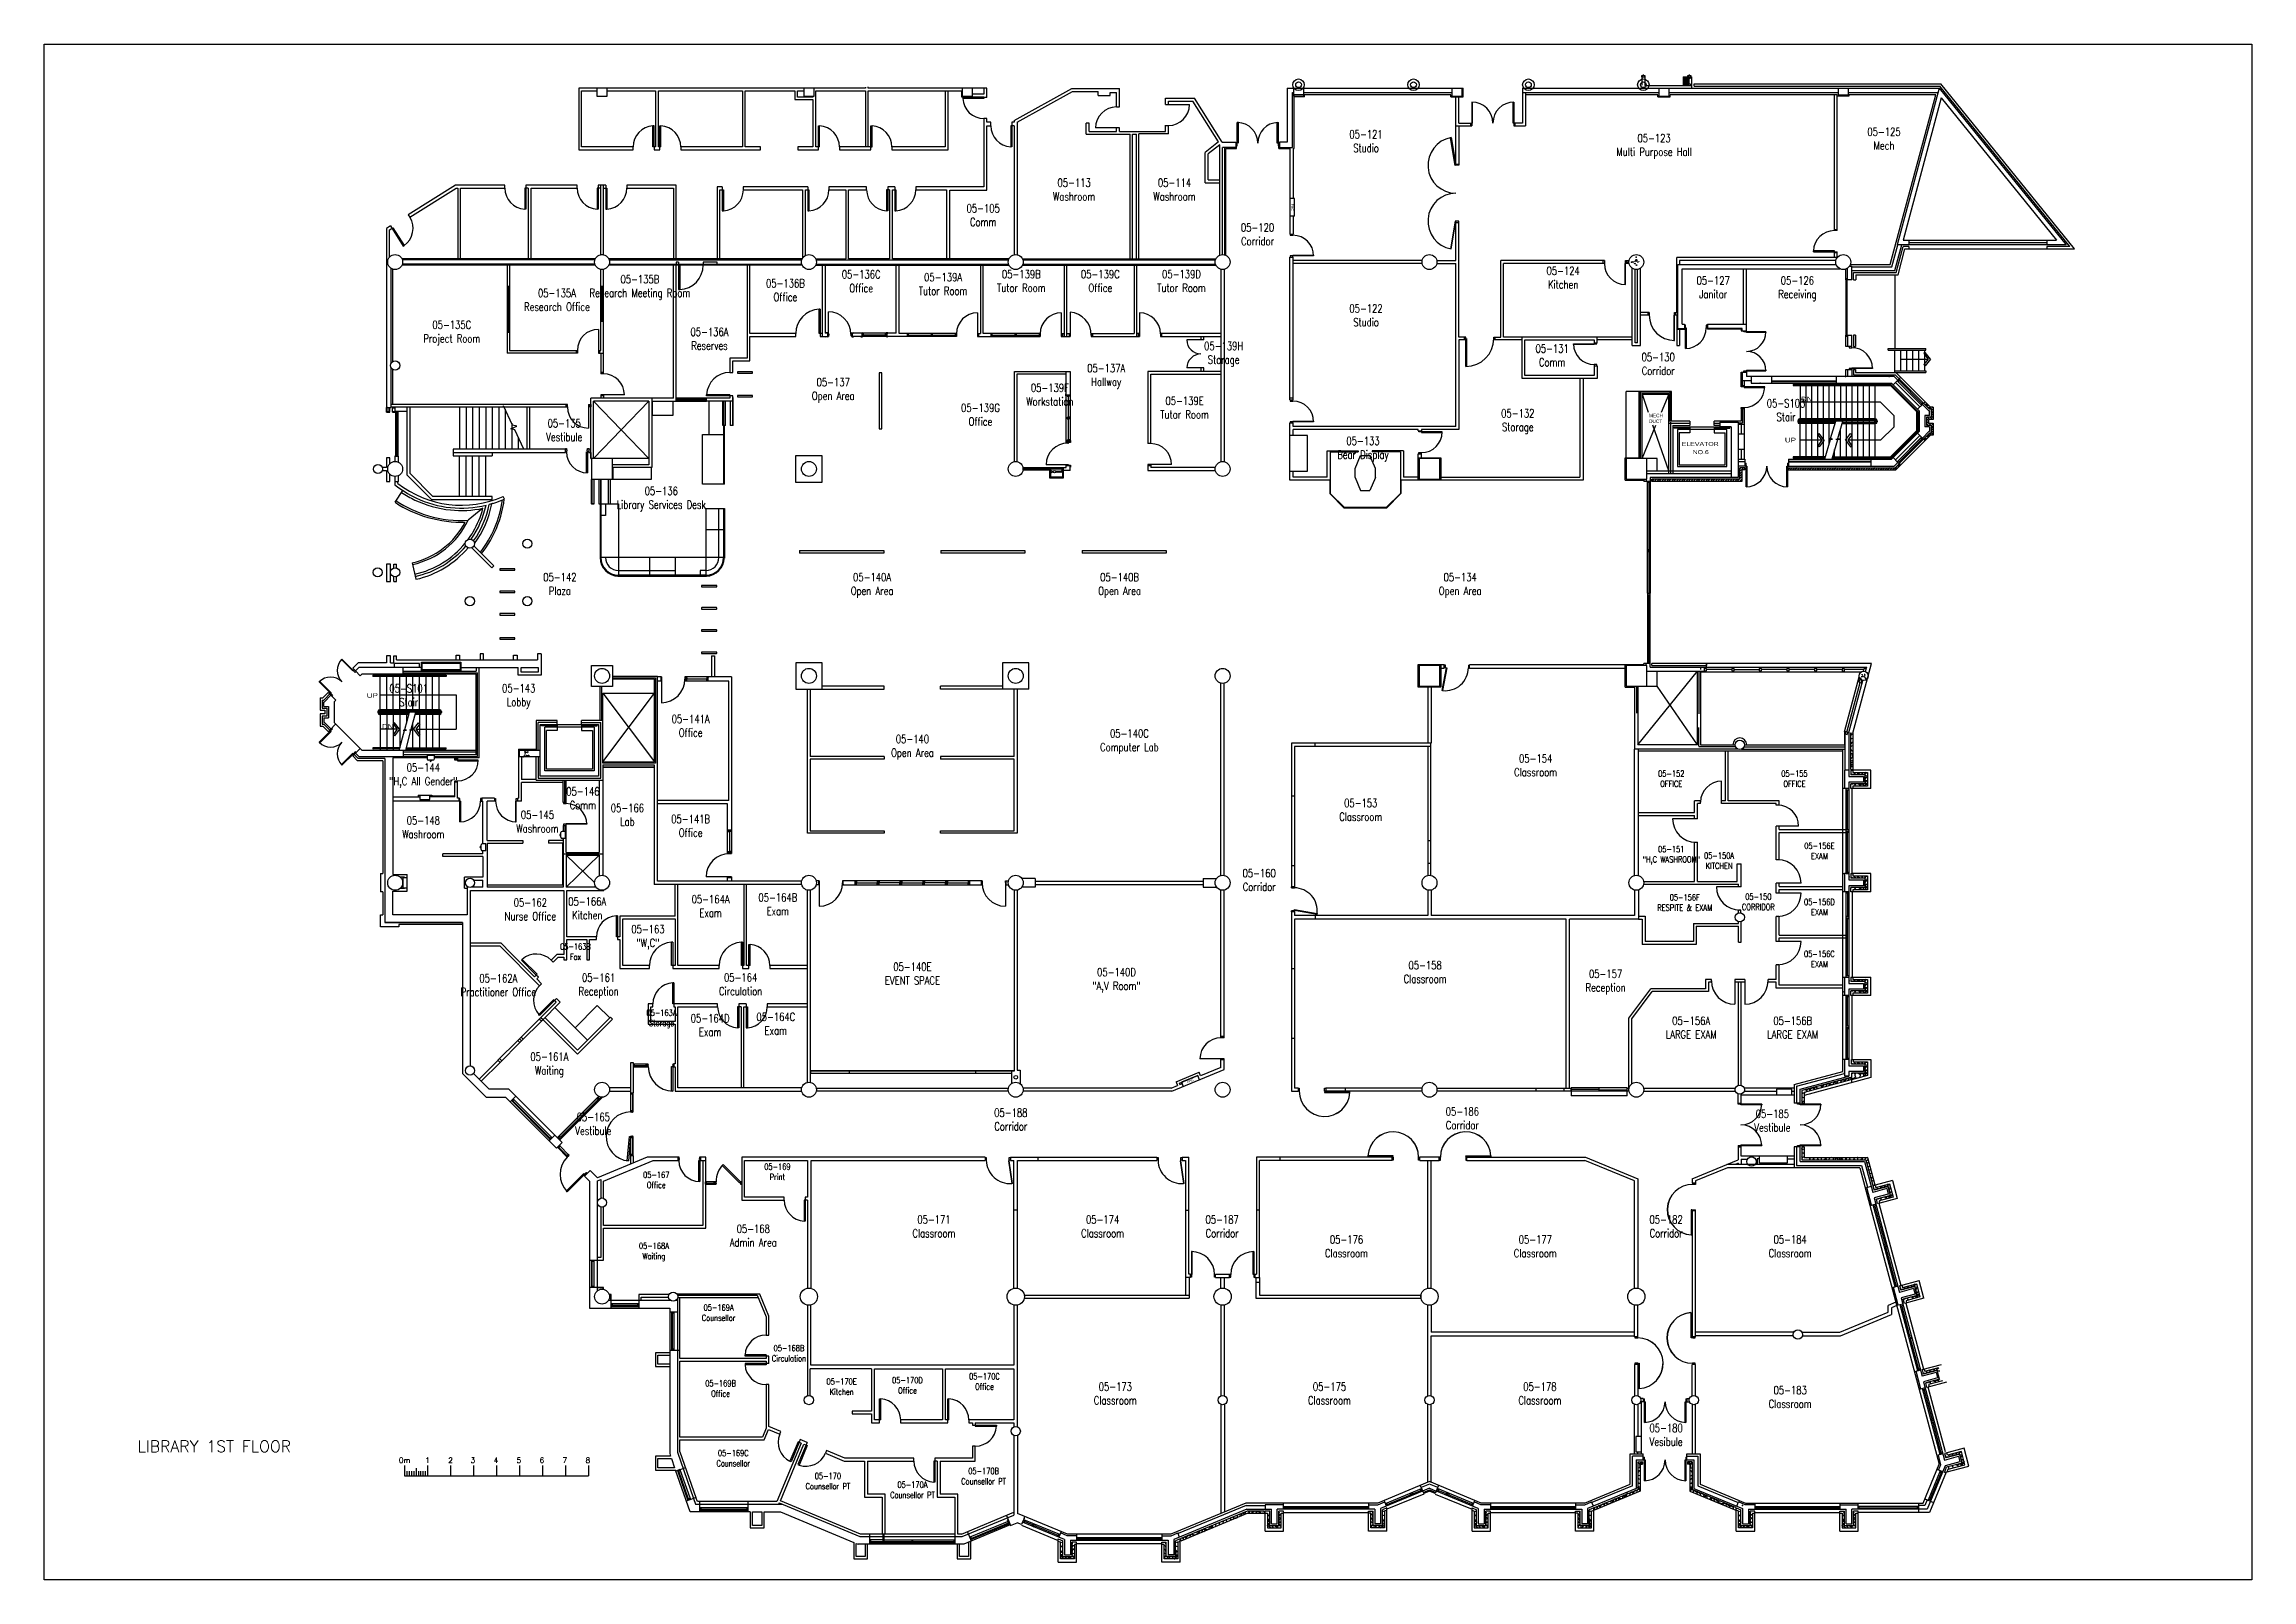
# Model space of a CAD drawing. Extents: x 11182 to 734459, y -1391328 to 152085.
# Drawn here: x 215973 to 312023, y -321965 to -255170 of the extents above; entities that cross this region are included whole.
import ezdxf
from ezdxf.enums import TextEntityAlignment as Align

# ---------------------------------------------------------------- set-up
doc = ezdxf.new("R2010")
doc.units = 0
doc.header["$LTSCALE"] = 500
doc.header["$MEASUREMENT"] = 0
doc.layers.get('0').update_dxf_attribs({"linetype": 'CONTINUOUS'})
doc.layers.add('0_Defpoints', color=106, linetype='CONTINUOUS', plot=False)
for name, color, linetype in [('0_room_data', 7, 'CONTINUOUS'), ('0_text', 7, 'CONTINUOUS'), ('1_Wall_Exist', 251, 'CONTINUOUS'), ('3_Text', 7, 'CONTINUOUS')]:
    doc.layers.add(name, color=color, linetype=linetype)
doc.styles.add('1_200', font='simplex.shx', dxfattribs={"width": 0.75, "height": 460})
doc.styles.get("Standard").update_dxf_attribs({"font": 'ROMANS', "height": 200})
doc.styles.add('TXT', font='TXT')

msp = doc.modelspace()

# ---------------------------------------------------------------- texts
at = {"layer": '0_text'}
msp.add_text('LIBRARY 1ST FLOOR', height=500, rotation=0, dxfattribs=at).set_placement((220032, -316410))
for s, p in [('0m', (231653, -316765)), ('1', (232653, -316765)), ('2', (233653, -316765)), ('3', (234629, -316765)), ('4', (235629, -316765)), ('5', (236629, -316765)), ('6', (237629, -316765)), ('7', (238629, -316765)), ('8', (239629, -316765))]:
    msp.add_text(s, height=231, rotation=0, dxfattribs=at).set_placement(p, align=Align.MIDDLE_CENTER)
at = {"layer": '1_Wall_Exist', "style": 'TXT', "width": 1.071429}
for rotation, p in [(270, (270226, -262117)), (22.5, (265726, -300368))]:
    msp.add_text('FHC', height=102.1, rotation=rotation, dxfattribs=at).set_placement(p)
at = {"layer": '1_Wall_Exist', "style": 'TXT'}
for s, height, width, p in [('DN', 200, 1.3125, (292403, -270704)), ('ELEVATOR', 175, 1.285714, (287221, -272648)), ('UP', 200, 1.3125, (291704, -272490)), ('NO.6', 175, 1.285714, (287694, -273002)), ('UP', 200, 1.3125, (230008, -283602)), ('DN', 200, 1.3125, (230666, -284947))]:
    msp.add_text(s, height=height, dxfattribs=dict(at, width=width)).set_placement(p)
for s, p in [('MECH', (285794, -271397)), ('DUCT', (285794, -271647))]:
    msp.add_text(s, height=150, dxfattribs=at).set_placement(p)

# ---------------------------------------------------------------- blocks, each defined once
blk = doc.blocks.new('room_data')
at = {"layer": '3_Text', "style": '1_200', "width": 0.75}
for tag, p in [('ROOMNUM', (0, 0)), ('ROOMUSE', (0, -575))]:
    blk.add_attdef(tag, text='', height=345, dxfattribs=at).set_placement(p, align=Align.MIDDLE_CENTER)

# ---------------------------------------------------------------- hatches: boundary and pattern name
at = {"layer": '1_Wall_Exist'}
for points in [[(244074, -318426), (243966, -318463), (243982, -318511), (244090, -318474)], [(255543, -320231), (255543, -320345), (255594, -320345), (255594, -320231)], [(256293, -320217), (256340, -320198), (256296, -320092), (256249, -320112)]]:
    msp.add_hatch(color=256, dxfattribs=at).paths.add_polyline_path(points)

# ---------------------------------------------------------------- linework, layer by layer
for p, q in [((231653, -316990), (231653, -317436)), ((231653, -317436), (239653, -317436)), ((231753, -317237), (231753, -317436)), ((231853, -317237), (231853, -317436)), ((231953, -317237), (231953, -317436)), ((232053, -317237), (232053, -317436)), ((232153, -317104), (232153, -317436)), ((232253, -317237), (232253, -317436)), ((232353, -317237), (232353, -317436)), ((232453, -317237), (232453, -317436)), ((232553, -317237), (232553, -317436)), ((232653, -316990), (232653, -317436)), ((233653, -316990), (233653, -317436)), ((234653, -316990), (234653, -317436)), ((235653, -316990), (235653, -317436)), ((236653, -316990), (236653, -317436)), ((237653, -316990), (237653, -317436)), ((238653, -316990), (238653, -317436)), ((239653, -316990), (239653, -317436))]:
    msp.add_line(p, q)
at = {"layer": '0_Defpoints'}
msp.add_lwpolyline([(215973, -255170), (312023, -255170), (312023, -321965), (215973, -321965)], close=True, dxfattribs=at)
at = {"layer": '1_Wall_Exist'}
for p, q in [((240019, -257077), (239233, -257077)), ((239233, -257077), (239233, -259766)), ((239357, -257201), (240019, -257201)), ((239357, -259642), (239357, -257201)), ((240469, -257077), (240019, -257077)), ((240019, -257077), (240019, -257427)), ((251704, -257077), (240469, -257077)), ((240469, -257427), (240469, -257077)), ((240469, -257201), (242571, -257201)), ((242571, -257201), (242571, -259642)), ((242695, -257201), (246351, -257201)), ((242695, -259642), (242695, -257201)), ((246351, -257201), (246351, -259642)), ((246475, -259642), (246475, -257201)), ((246475, -257201), (248634, -257201)), ((248634, -257201), (248634, -257582)), ((248742, -257474), (248742, -257201)), ((248742, -257201), (249019, -257201)), ((249019, -257077), (249019, -257427)), ((249469, -257427), (249469, -257077)), ((249545, -259642), (249545, -257201)), ((249545, -257201), (251704, -257201)), ((251704, -257038), (251704, -257077)), ((251704, -257201), (251704, -259642)), ((251828, -257077), (251828, -257023)), ((255919, -257077), (251828, -257077)), ((256992, -257077), (251828, -257077)), ((251828, -257201), (255879, -257201)), ((251828, -259642), (251828, -257201)), ((255180, -257201), (255180, -259642)), ((255303, -259766), (255303, -257201)), ((255879, -257201), (255879, -257467)), ((255919, -257077), (255919, -257427)), ((256369, -257427), (256369, -257077)), ((256853, -257343), (256369, -257343)), ((256853, -257077), (256853, -257343)), ((256992, -257485), (256992, -257077)), ((258182, -258495), (260687, -257104)), ((258306, -258568), (260719, -257228)), ((260687, -257104), (262754, -257104)), ((260719, -257228), (261830, -257228)), ((261830, -257409), (261830, -257228)), ((261830, -257409), (262357, -257409)), ((262357, -257273), (262630, -257273)), ((262357, -257409), (262357, -257273)), ((262630, -257901), (262630, -257273)), ((262754, -257901), (262754, -257104)), ((270054, -257077), (270054, -259437)), ((270054, -257077), (277709, -257077)), ((270284, -257267), (270323, -257267)), ((270284, -259667), (270284, -257267)), ((270323, -257077), (270323, -257427)), ((277179, -257367), (270364, -257367)), ((270364, -259707), (270364, -257367)), ((270773, -257427), (270773, -257077)), ((270773, -257267), (277219, -257267)), ((270813, -257467), (270813, -257367)), ((277179, -257467), (277179, -257367)), ((277219, -257077), (277219, -257427)), ((277669, -257427), (277669, -257077)), ((277709, -257467), (277709, -257077)), ((280298, -257077), (280298, -258601)), ((280298, -257077), (298416, -257077)), ((280298, -257267), (286219, -257267)), ((280422, -257267), (280422, -258724)), ((286179, -257367), (280422, -257367)), ((285472, -256542), (285472, -256592)), ((285523, -256542), (285472, -256542)), ((285472, -256592), (285624, -256592)), ((285486, -256592), (285486, -256952)), ((285523, -256525), (285523, -256542)), ((285573, -256525), (285523, -256525)), ((285573, -256542), (285573, -256525)), ((285624, -256542), (285573, -256542)), ((285611, -256592), (285611, -256965)), ((285611, -256965), (287623, -256965)), ((285624, -256592), (285624, -256542)), ((286179, -257467), (286179, -257367)), ((286219, -257077), (286219, -257427)), ((286669, -257427), (286669, -257077)), ((286669, -257267), (294019, -257267)), ((286709, -257467), (286709, -257367)), ((293984, -257367), (286709, -257367)), ((287286, -256592), (287286, -256965)), ((287286, -256592), (287648, -256592)), ((287472, -256542), (287472, -256592)), ((287523, -256542), (287472, -256542)), ((287473, -256592), (287473, -256965)), ((287497, -256592), (287497, -256642)), ((287497, -256642), (287599, -256642)), ((287497, -256917), (287497, -256967)), ((287599, -256917), (287497, -256917)), ((287497, -256967), (287599, -256967)), ((287523, -256525), (287523, -256542)), ((287573, -256525), (287523, -256525)), ((287548, -256917), (287548, -256642)), ((287573, -256542), (287573, -256525)), ((287624, -256542), (287573, -256542)), ((287599, -256642), (287599, -256592)), ((287599, -256967), (287599, -256917)), ((287624, -256592), (287624, -256542)), ((287648, -256592), (287648, -257077)), ((287763, -256902), (298493, -256902)), ((287763, -257002), (287763, -256902)), ((287763, -257002), (298446, -257002)), ((293860, -263282), (293860, -257367)), ((293979, -257417), (293979, -257367)), ((293984, -263282), (293984, -257367)), ((294019, -257077), (294019, -257377)), ((294019, -257377), (294469, -257377)), ((294469, -257377), (294469, -257077)), ((294469, -257262), (294474, -257267)), ((294469, -257267), (298365, -257267)), ((294509, -257417), (294509, -257367)), ((298267, -257367), (294509, -257367)), ((296288, -264754), (298267, -257367)), ((298416, -257077), (296587, -263902)), ((298416, -257077), (303944, -263902)), ((304099, -263977), (298446, -257002)), ((304309, -264077), (298493, -256902)), ((240019, -257427), (240469, -257427)), ((248634, -257582), (249421, -257582)), ((249421, -257474), (248742, -257474)), ((249019, -257427), (249469, -257427)), ((249421, -257427), (249421, -257474)), ((249421, -257582), (249421, -259642)), ((255879, -257467), (256853, -257467)), ((255919, -257427), (256369, -257427)), ((255938, -257485), (255938, -257536)), ((256992, -257485), (255938, -257485)), ((256853, -257536), (255938, -257536)), ((256853, -257467), (256853, -257536)), ((262630, -257901), (262754, -257901)), ((264764, -257796), (264764, -257520)), ((264764, -257520), (266023, -257520)), ((264764, -257796), (265802, -257796)), ((264887, -257796), (264887, -257644)), ((264887, -257644), (265954, -257644)), ((267071, -259425), (265954, -257644)), ((267225, -259437), (266023, -257520)), ((270323, -257427), (270773, -257427)), ((270813, -257467), (270364, -257467)), ((277179, -257467), (277709, -257467)), ((277219, -257427), (277669, -257427)), ((277395, -260435), (277395, -257467)), ((277518, -258601), (277518, -257467)), ((278089, -257686), (278089, -258724)), ((278120, -258601), (278120, -257687)), ((279887, -258601), (279887, -257687)), ((279918, -257686), (279918, -258724)), ((286179, -257467), (286709, -257467)), ((286219, -257427), (286669, -257427)), ((293979, -257417), (294509, -257417)), ((298507, -257507), (296847, -263702)), ((298507, -257507), (303524, -263702)), ((242460, -259642), (242460, -258728)), ((242511, -258728), (242460, -258728)), ((242511, -259642), (242511, -258728)), ((242755, -258728), (242806, -258728)), ((242755, -259642), (242755, -258728)), ((242806, -259642), (242806, -258728)), ((249658, -259766), (249658, -258728)), ((249658, -258728), (249709, -258728)), ((249709, -259642), (249709, -258728)), ((251941, -259766), (251941, -258728)), ((251941, -258728), (251991, -258728)), ((251991, -259642), (251991, -258728)), ((256853, -258400), (256853, -261381)), ((256992, -258400), (256853, -258400)), ((256992, -258567), (256992, -258400)), ((257161, -258567), (256992, -258567)), ((256992, -261520), (256992, -258722)), ((256992, -258722), (257161, -258722)), ((257161, -258722), (257161, -258567)), ((258024, -258722), (258024, -259637)), ((258182, -258722), (258024, -258722)), ((258075, -258567), (258075, -259637)), ((258182, -258567), (258075, -258567)), ((258182, -258495), (258182, -258567)), ((258182, -258722), (258182, -264328)), ((258306, -258568), (258306, -264328)), ((261312, -259092), (261312, -258612)), ((261436, -258612), (261312, -258612)), ((261312, -259092), (263217, -259092)), ((261436, -258968), (261436, -258612)), ((261436, -258968), (262630, -258968)), ((262754, -258816), (261716, -258816)), ((262630, -258968), (262630, -258816)), ((262754, -258968), (262754, -258816)), ((262754, -258968), (264764, -258968)), ((263217, -264512), (263217, -259092)), ((263325, -264512), (263325, -259092)), ((263325, -259092), (263497, -259092)), ((263497, -264512), (263497, -259092)), ((263605, -264512), (263605, -259076)), ((264887, -259076), (263605, -259076)), ((264764, -258968), (264764, -258700)), ((264764, -258711), (264887, -258711)), ((264887, -259076), (264887, -258700)), ((267875, -259597), (267875, -258577)), ((267936, -258577), (267875, -258577)), ((267936, -259477), (267936, -258577)), ((269614, -258577), (269675, -258577)), ((269614, -259477), (269614, -258577)), ((269675, -259597), (269675, -258577)), ((277365, -260441), (277155, -259240)), ((277185, -259234), (277395, -260435)), ((277395, -258724), (278089, -258724)), ((277518, -258601), (278120, -258601)), ((277518, -258724), (277518, -260435)), ((278038, -258724), (278038, -258601)), ((280298, -258601), (279887, -258601)), ((279918, -258724), (280422, -258724)), ((279969, -258724), (279969, -258601)), ((239233, -259766), (241596, -259766)), ((241596, -259642), (239357, -259642)), ((241596, -259766), (241596, -259642)), ((242511, -259642), (242460, -259642)), ((242571, -259642), (242511, -259642)), ((242511, -259642), (242511, -259766)), ((242511, -259766), (242755, -259766)), ((242806, -259642), (242695, -259642)), ((242755, -259766), (242755, -259642)), ((243670, -259642), (243670, -259766)), ((246351, -259642), (243670, -259642)), ((243670, -259766), (247135, -259766)), ((247135, -259642), (246475, -259642)), ((247135, -259766), (247135, -259642)), ((248761, -259642), (248761, -259766)), ((249421, -259642), (248761, -259642)), ((248761, -259766), (249658, -259766)), ((249709, -259642), (249545, -259642)), ((251941, -259642), (250572, -259642)), ((250572, -259642), (250572, -259766)), ((250572, -259766), (251941, -259766)), ((251941, -259642), (251991, -259642)), ((255180, -259642), (252855, -259642)), ((252855, -259642), (252855, -259766)), ((252855, -259766), (255303, -259766)), ((258075, -259637), (258024, -259637)), ((258052, -259591), (258082, -259591)), ((267071, -259425), (266492, -259886)), ((266492, -261200), (266492, -259886)), ((267123, -259542), (266616, -259945)), ((266616, -261076), (266616, -259945)), ((267123, -264345), (267123, -259542)), ((267225, -259437), (267825, -259437)), ((267825, -259667), (267246, -259667)), ((267246, -264322), (267246, -259667)), ((267339, -264336), (267339, -259667)), ((267379, -259707), (267850, -259707)), ((267379, -264351), (267379, -259707)), ((267825, -259437), (267825, -259667)), ((267875, -259477), (267825, -259477)), ((267825, -259597), (267875, -259597)), ((267850, -259707), (267850, -259597)), ((269725, -259477), (269614, -259477)), ((269725, -259597), (269675, -259597)), ((269685, -259707), (269685, -259597)), ((269685, -259707), (270171, -259707)), ((270054, -259437), (269725, -259437)), ((269725, -259437), (269725, -259667)), ((269725, -259667), (270284, -259667)), ((270171, -259707), (270171, -263432)), ((270311, -259707), (270364, -259707)), ((270311, -259707), (270311, -261885)), ((266492, -261200), (267123, -261200)), ((266616, -261076), (267123, -261076)), ((277395, -260435), (277365, -260441)), ((277395, -260385), (277518, -260385)), ((277518, -260435), (277395, -260435)), ((233869, -261309), (231816, -262592)), ((231882, -262697), (233904, -261433)), ((236016, -261309), (233868, -261309)), ((233904, -261433), (233969, -261433)), ((233969, -261433), (233969, -264513)), ((234092, -264513), (234092, -261433)), ((234092, -261433), (236016, -261433)), ((236016, -261433), (236016, -261309)), ((236880, -261433), (236880, -262348)), ((237032, -261433), (236880, -261433)), ((239166, -261309), (236931, -261309)), ((236931, -261309), (236931, -262348)), ((237032, -261433), (237032, -264513)), ((237156, -264513), (237156, -261433)), ((237156, -261433), (239166, -261433)), ((239166, -261433), (239166, -261309)), ((240030, -261433), (240030, -262348)), ((240182, -261433), (240030, -261433)), ((240182, -261309), (240080, -261309)), ((240080, -261309), (240080, -262348)), ((240182, -261309), (240182, -264322)), ((240306, -261309), (240182, -261309)), ((240407, -261309), (240306, -261309)), ((240306, -264322), (240306, -261309)), ((240306, -261433), (240407, -261433)), ((240407, -261309), (240407, -262348)), ((240407, -261433), (240458, -261433)), ((240458, -261433), (240458, -262348)), ((243473, -261309), (241322, -261309)), ((241322, -261309), (241322, -261433)), ((241322, -261433), (243350, -261433)), ((243350, -261433), (243350, -264513)), ((243473, -264513), (243473, -261309)), ((245477, -261381), (245251, -261381)), ((245251, -261381), (245251, -264513)), ((245375, -264513), (245375, -261505)), ((245375, -261505), (245528, -261505)), ((245477, -261381), (245477, -262419)), ((245528, -261505), (245528, -262419)), ((249198, -261381), (246391, -261381)), ((246391, -261381), (246391, -261505)), ((246391, -261505), (248972, -261505)), ((248972, -261505), (248972, -264468)), ((249096, -261505), (249198, -261505)), ((249096, -264359), (249096, -261505)), ((249198, -261381), (249198, -262419)), ((249198, -261505), (249248, -261505)), ((249248, -261505), (249248, -262419)), ((251757, -261381), (250112, -261381)), ((250112, -261381), (250112, -261505)), ((250112, -261505), (250849, -261505)), ((250849, -261505), (250849, -264513)), ((250973, -264513), (250973, -261505)), ((250973, -261505), (251757, -261505)), ((251757, -261505), (251757, -261381)), ((252621, -261505), (252621, -262419)), ((252751, -261505), (252621, -261505)), ((252977, -261381), (252672, -261381)), ((252672, -261381), (252672, -262419)), ((252751, -261505), (252751, -264513)), ((252875, -264513), (252875, -261505)), ((252875, -261505), (252977, -261505)), ((252977, -261381), (252977, -262419)), ((252977, -261505), (253027, -261505)), ((253027, -261505), (253027, -262419)), ((256853, -261381), (253891, -261381)), ((253891, -261381), (253891, -261505)), ((253891, -261505), (255232, -261505)), ((255232, -261505), (255232, -264513)), ((255372, -264513), (255372, -261520)), ((255372, -261520), (256992, -261520)), ((270374, -261885), (270171, -261885)), ((270374, -262647), (270374, -261885)), ((231040, -263076), (230869, -263184)), ((230996, -263250), (231149, -263154)), ((231040, -263076), (231591, -263957)), ((231149, -263154), (231634, -263930)), ((231816, -262592), (231882, -262697)), ((236931, -262348), (236880, -262348)), ((240080, -262348), (240030, -262348)), ((240407, -262348), (240458, -262348)), ((245477, -262419), (245528, -262419)), ((249198, -262419), (249248, -262419)), ((252672, -262419), (252621, -262419)), ((252977, -262419), (253027, -262419)), ((270374, -262647), (270171, -262647)), ((270311, -262647), (270311, -263432)), ((277365, -262868), (277155, -264069)), ((277185, -264075), (277395, -262874)), ((277395, -262874), (277365, -262868)), ((277518, -262874), (277395, -262874)), ((277395, -264585), (277395, -262874)), ((277395, -262925), (277518, -262925)), ((277518, -267909), (277518, -262874)), ((230869, -263184), (230869, -270977)), ((230996, -264436), (230996, -263250)), ((231591, -263957), (231634, -263930)), ((270171, -263432), (270311, -263432)), ((270184, -263432), (270184, -263482)), ((270184, -263482), (270304, -263482)), ((270304, -263482), (270304, -263432)), ((293860, -263231), (293984, -263231)), ((293984, -263282), (293860, -263282)), ((296365, -264854), (296620, -263902)), ((296494, -265022), (296794, -263902)), ((296551, -265097), (296851, -263977)), ((303944, -263902), (296587, -263902)), ((296628, -265197), (296928, -264077)), ((296847, -263702), (303524, -263702)), ((297103, -263977), (296851, -263977)), ((296928, -264077), (304309, -264077)), ((297103, -263702), (297103, -263902)), ((297103, -263802), (303103, -263802)), ((297103, -263977), (297103, -264077)), ((303103, -263702), (303103, -263902)), ((303103, -263977), (303103, -264077)), ((304099, -263977), (303103, -263977)), ((231059, -264914), (231059, -269071)), ((231139, -268976), (231139, -264954)), ((239939, -264512), (231539, -264512)), ((239939, -264782), (231539, -264782)), ((239924, -264552), (231555, -264552)), ((239924, -264742), (231555, -264742)), ((236110, -264782), (236110, -268604)), ((236224, -264782), (236224, -268490)), ((240182, -264322), (240306, -264322)), ((240187, -268490), (240187, -264967)), ((240301, -269507), (240301, -264967)), ((248948, -264512), (240530, -264512)), ((248948, -264782), (240530, -264782)), ((240546, -264552), (248933, -264552)), ((240546, -264742), (248933, -264742)), ((243349, -270573), (243349, -264782)), ((243350, -264513), (243473, -264513)), ((243463, -264780), (243475, -264780)), ((243463, -270696), (243463, -264782)), ((243575, -264656), (243475, -264656)), ((243475, -264656), (243475, -264780)), ((243575, -264656), (243575, -265847)), ((243575, -264780), (243626, -264780)), ((243626, -264780), (243626, -265847)), ((245253, -264656), (244642, -264656)), ((244642, -264656), (244642, -264780)), ((245253, -264780), (245253, -264656)), ((246555, -264781), (246555, -268824)), ((246678, -267761), (246678, -264781)), ((249536, -264789), (257952, -264789)), ((249539, -264512), (250850, -264512)), ((249555, -264552), (257933, -264552)), ((249555, -264742), (257933, -264742)), ((249842, -267884), (249842, -264789)), ((249966, -267745), (249966, -264789)), ((252751, -264502), (250974, -264502)), ((257948, -264512), (252875, -264512)), ((253047, -267745), (253047, -264789)), ((253165, -267761), (253165, -264789)), ((256707, -264789), (256707, -267761)), ((256829, -267761), (256829, -264789)), ((258536, -264789), (266952, -264789)), ((258539, -264512), (266948, -264512)), ((258555, -264552), (266933, -264552)), ((258555, -264742), (266933, -264742)), ((260351, -264789), (260351, -267884)), ((260473, -267884), (260473, -264789)), ((263391, -264789), (263391, -267761)), ((263513, -267884), (263513, -264789)), ((267170, -264963), (267170, -273330)), ((267310, -264965), (267310, -273328)), ((270171, -270645), (270171, -264432)), ((270171, -264432), (270311, -264432)), ((270184, -264382), (270184, -264432)), ((271204, -264382), (270184, -264382)), ((270304, -264352), (271204, -264352)), ((270304, -264432), (270304, -264352)), ((270311, -270645), (270311, -264432)), ((275925, -264585), (270311, -264585)), ((275925, -264708), (270311, -264708)), ((271204, -264352), (271204, -264382)), ((276563, -264585), (277395, -264585)), ((276563, -264708), (277395, -264708)), ((277395, -271797), (277395, -264708)), ((279347, -267909), (279347, -264585)), ((283852, -264585), (279347, -264585)), ((279471, -267909), (279471, -264708)), ((283852, -264708), (279471, -264708)), ((283801, -264708), (283801, -264585)), ((283852, -264585), (283852, -264708)), ((284736, -264708), (284736, -265623)), ((284925, -264708), (284736, -264708)), ((284766, -265623), (284766, -264585)), ((284766, -264585), (284925, -264585)), ((284817, -264585), (284817, -264708)), ((284897, -264708), (284817, -264628)), ((284920, -264619), (284886, -264585)), ((285069, -268276), (285069, -264920)), ((285080, -264635), (285093, -264674)), ((285120, -264643), (285080, -264635)), ((285093, -264674), (285120, -264643)), ((285189, -268156), (285189, -264967)), ((285225, -264578), (285229, -264557)), ((285237, -264597), (285225, -264578)), ((285229, -264557), (285238, -264541)), ((285230, -264781), (285232, -264766)), ((285245, -264796), (285230, -264781)), ((285232, -264766), (285244, -264752)), ((285262, -264598), (285237, -264597)), ((285238, -264541), (285255, -264537)), ((285244, -264752), (285257, -264758)), ((285253, -264794), (285245, -264796)), ((285262, -264781), (285253, -264794)), ((285255, -264537), (285269, -264547)), ((285260, -264762), (285262, -264781)), ((285272, -264588), (285262, -264598)), ((285270, -264550), (285278, -264559)), ((285281, -264569), (285272, -264588)), ((285278, -264559), (285281, -264569)), ((285299, -268156), (285299, -264967)), ((285419, -268276), (285419, -264920)), ((293984, -264452), (287004, -264452)), ((287004, -266839), (287004, -264452)), ((287044, -264752), (293936, -264752)), ((287044, -267532), (287044, -264752)), ((293927, -264576), (287128, -264576)), ((287128, -264576), (287128, -264752)), ((287234, -264942), (294107, -264942)), ((287234, -267342), (287234, -264942)), ((289910, -267342), (289910, -264942)), ((290034, -267712), (290034, -264942)), ((292946, -264196), (292946, -264166)), ((293860, -264166), (292946, -264166)), ((292946, -264196), (293984, -264196)), ((293860, -264452), (293860, -264166)), ((293984, -264247), (293860, -264247)), ((293984, -264452), (293984, -264196)), ((294351, -265422), (294351, -264954)), ((294429, -265422), (294429, -264914)), ((294511, -264832), (294619, -264832)), ((294551, -264754), (296288, -264754)), ((294619, -265422), (294619, -264832)), ((294619, -264854), (296365, -264854)), ((294619, -265022), (296494, -265022)), ((294694, -265097), (296551, -265097)), ((294694, -265422), (294694, -265097)), ((236110, -265696), (236224, -265696)), ((236151, -265696), (236151, -267690)), ((236183, -265696), (236183, -267690)), ((240187, -265696), (240301, -265696)), ((240228, -265696), (240228, -267220)), ((240260, -265696), (240260, -267220)), ((243575, -265847), (243626, -265847)), ((294619, -265422), (294351, -265422)), ((294419, -265397), (294369, -265397)), ((294369, -267847), (294369, -265397)), ((294379, -265367), (294429, -265367)), ((294381, -265372), (294406, -265372)), ((294381, -265382), (294381, -265372)), ((294406, -265382), (294381, -265382)), ((294389, -265397), (294389, -265382)), ((294399, -265397), (294399, -265382)), ((294429, -265387), (294404, -265387)), ((294406, -265372), (294406, -265382)), ((294419, -267847), (294419, -265397)), ((294694, -265422), (294794, -265422)), ((294794, -265197), (296628, -265197)), ((294794, -265197), (294794, -265422)), ((296494, -265197), (296494, -268407)), ((249689, -267761), (249689, -266693)), ((249740, -266693), (249689, -266693)), ((249740, -266693), (249740, -267884)), ((250094, -267884), (250094, -266811)), ((256579, -266856), (256579, -267884)), ((260223, -266856), (260223, -267884)), ((260615, -266826), (260615, -267884)), ((263626, -266856), (263626, -267884)), ((285804, -266839), (285419, -266839)), ((285804, -266959), (285419, -266959)), ((285754, -266959), (285754, -266839)), ((285804, -266839), (285804, -266959)), ((286874, -266959), (286874, -268059)), ((287044, -266959), (286874, -266959)), ((286904, -268059), (286904, -266839)), ((286904, -266839), (287044, -266839)), ((286954, -266839), (286954, -266959)), ((287004, -266959), (287004, -268276)), ((236110, -267690), (236224, -267690)), ((240085, -267576), (240085, -268604)), ((240187, -267220), (240301, -267220)), ((248673, -267761), (246678, -267761)), ((246678, -267884), (248673, -267884)), ((246678, -268947), (246678, -267884)), ((248673, -267884), (248673, -267761)), ((249842, -267761), (249689, -267761)), ((249740, -267884), (250094, -267884)), ((250094, -267745), (249966, -267745)), ((249988, -267726), (249988, -267745)), ((250073, -267726), (249988, -267726)), ((249988, -267726), (250073, -267745)), ((249988, -267745), (250073, -267726)), ((249988, -267904), (249988, -267884)), ((249988, -267904), (250073, -267884)), ((249988, -267884), (250073, -267904)), ((250073, -267904), (249988, -267904)), ((250050, -267745), (250050, -267884)), ((250050, -267745), (250094, -267884)), ((250094, -267745), (250050, -267884)), ((250073, -267745), (250073, -267726)), ((250073, -267884), (250073, -267904)), ((250094, -267789), (250113, -267789)), ((250113, -267840), (250094, -267789)), ((250113, -267789), (250094, -267840)), ((250113, -267840), (250094, -267840)), ((250113, -267789), (250113, -267840)), ((253047, -267745), (251070, -267745)), ((251091, -267789), (251072, -267789)), ((251072, -267789), (251072, -267840)), ((251072, -267840), (251091, -267789)), ((251072, -267789), (251091, -267840)), ((251072, -267840), (251091, -267840)), ((251091, -267745), (251091, -267884)), ((251091, -267745), (251136, -267884)), ((251136, -267745), (251091, -267884)), ((255664, -267884), (251091, -267884)), ((251112, -267726), (251182, -267726)), ((251112, -267745), (251112, -267726)), ((251112, -267726), (251182, -267745)), ((251182, -267726), (251112, -267745)), ((251112, -267884), (251112, -267904)), ((251112, -267884), (251182, -267904)), ((251182, -267884), (251112, -267904)), ((251112, -267904), (251182, -267904)), ((251136, -267884), (251136, -267745)), ((251182, -267726), (251182, -267745)), ((251182, -267904), (251182, -267884)), ((251505, -267726), (251575, -267726)), ((251505, -267745), (251505, -267726)), ((251505, -267726), (251575, -267745)), ((251575, -267726), (251505, -267745)), ((251505, -267884), (251505, -267904)), ((251505, -267884), (251575, -267904)), ((251575, -267884), (251505, -267904)), ((251505, -267904), (251575, -267904)), ((251553, -267745), (251553, -267884)), ((251553, -267745), (251597, -267884)), ((251597, -267745), (251553, -267884)), ((251575, -267726), (251575, -267745)), ((251575, -267904), (251575, -267884)), ((251597, -267884), (251597, -267745)), ((251617, -267761), (251597, -267761)), ((251597, -267761), (251617, -267811)), ((251617, -267761), (251597, -267811)), ((251597, -267811), (252591, -267811)), ((251597, -267818), (252591, -267818)), ((251597, -267818), (251617, -267869)), ((251617, -267818), (251597, -267869)), ((251617, -267869), (251597, -267869)), ((251617, -267811), (251617, -267761)), ((251617, -267818), (251617, -267869)), ((252572, -267811), (252572, -267761)), ((252572, -267761), (252591, -267761)), ((252591, -267761), (252572, -267811)), ((252572, -267761), (252591, -267811)), ((252572, -267818), (252572, -267869)), ((252591, -267818), (252572, -267869)), ((252572, -267818), (252591, -267869)), ((252572, -267869), (252591, -267869)), ((252591, -267884), (252591, -267745)), ((252636, -267745), (252591, -267884)), ((252591, -267745), (252636, -267884)), ((252683, -267726), (252613, -267726)), ((252613, -267726), (252613, -267745)), ((252683, -267726), (252613, -267745)), ((252613, -267726), (252683, -267745)), ((252613, -267904), (252613, -267884)), ((252683, -267884), (252613, -267904)), ((252613, -267884), (252683, -267904)), ((252683, -267904), (252613, -267904)), ((252636, -267745), (252636, -267884)), ((252683, -267745), (252683, -267726)), ((252683, -267884), (252683, -267904)), ((255665, -267761), (253165, -267761)), ((253515, -267761), (253515, -267884)), ((253565, -267761), (253565, -267884)), ((253565, -267827), (254564, -267827)), ((254564, -267761), (254564, -267884)), ((254614, -267761), (254614, -267884)), ((254614, -267827), (255614, -267827)), ((255614, -267761), (255614, -267884)), ((255664, -267761), (255664, -267884)), ((256579, -267761), (256707, -267761)), ((256579, -267884), (259309, -267884)), ((256629, -267761), (256629, -267884)), ((259309, -267761), (256829, -267761)), ((257159, -267761), (257159, -267884)), ((257209, -267761), (257209, -267884)), ((257209, -267827), (258209, -267827)), ((258209, -267761), (258209, -267884)), ((258259, -267761), (258259, -267884)), ((258259, -267827), (259259, -267827)), ((259259, -267761), (259259, -267884)), ((259309, -267761), (259309, -267884)), ((260223, -267761), (260351, -267761)), ((260223, -267884), (260615, -267884)), ((260273, -267761), (260273, -267884)), ((260473, -267761), (260615, -267761)), ((260565, -267761), (260565, -267884)), ((261529, -267761), (261529, -267884)), ((261529, -267761), (263391, -267761)), ((261529, -267884), (263626, -267884)), ((261579, -267761), (261579, -267884)), ((263626, -267761), (263513, -267761)), ((263576, -267761), (263576, -267884)), ((264541, -267761), (264541, -267884)), ((267170, -267761), (264541, -267761)), ((264541, -267884), (267170, -267884)), ((264591, -267761), (264591, -267884)), ((266300, -267884), (266300, -268034)), ((266424, -268034), (266424, -267884)), ((277823, -267909), (277518, -267909)), ((277772, -268032), (277772, -267909)), ((277823, -269190), (277823, -267909)), ((277854, -267970), (277854, -269189)), ((279042, -267909), (279347, -267909)), ((279042, -268032), (279042, -267909)), ((279093, -267909), (279093, -268032)), ((285069, -267909), (279471, -267909)), ((280274, -269709), (280274, -267909)), ((283536, -268157), (283536, -267909)), ((285069, -267911), (285067, -267909)), ((287004, -267572), (287334, -267572)), ((287044, -267532), (287334, -267532)), ((287128, -267572), (287128, -268276)), ((287234, -267342), (287334, -267342)), ((287334, -267342), (287334, -267572)), ((287384, -267386), (287334, -267386)), ((287334, -267506), (287414, -267506)), ((287384, -268406), (287384, -267386)), ((287414, -267506), (287414, -268406)), ((288284, -267386), (288284, -267506)), ((288334, -267386), (288284, -267386)), ((288284, -267506), (288334, -267506)), ((288334, -267342), (290034, -267342)), ((288334, -267342), (288334, -267572)), ((289844, -267532), (288334, -267532)), ((289804, -267572), (288334, -267572)), ((289804, -267572), (289804, -267632)), ((289804, -267632), (290034, -267632)), ((289844, -267632), (289844, -267532)), ((289918, -267342), (289910, -267334)), ((289914, -267682), (289914, -267632)), ((290884, -267682), (289914, -267682)), ((290884, -267712), (290034, -267712)), ((290884, -267682), (290884, -267712)), ((294351, -267822), (294619, -267822)), ((294351, -268322), (294351, -267822)), ((294419, -267847), (294369, -267847)), ((294379, -267877), (294429, -267877)), ((294406, -267862), (294381, -267862)), ((294381, -267862), (294381, -267872)), ((294381, -267872), (294406, -267872)), ((294389, -267847), (294389, -267862)), ((294399, -267847), (294399, -267862)), ((294429, -267857), (294404, -267857)), ((294406, -267872), (294406, -267862)), ((294429, -267822), (294429, -268322)), ((294619, -268372), (294619, -267822)), ((294784, -267822), (294694, -267822)), ((294694, -267822), (294694, -268322)), ((294784, -267822), (294784, -268322)), ((239171, -268604), (236110, -268604)), ((236224, -268490), (239171, -268490)), ((239121, -268490), (239121, -268604)), ((239171, -268490), (239171, -268604)), ((240085, -268490), (240187, -268490)), ((240085, -268604), (240301, -268604)), ((240135, -268490), (240135, -268604)), ((240187, -268604), (240187, -269507)), ((246555, -268824), (245804, -268824)), ((245804, -268824), (245804, -269455)), ((266424, -268034), (265691, -268034)), ((277518, -268032), (277518, -271937)), ((277823, -268032), (277518, -268032)), ((280274, -268032), (279042, -268032)), ((280398, -269585), (280398, -268033)), ((280398, -268033), (283412, -268033)), ((282512, -268207), (283532, -268207)), ((282512, -268237), (282512, -268207)), ((283412, -268237), (282512, -268237)), ((283412, -268033), (283412, -268237)), ((283412, -268157), (283536, -268157)), ((283532, -268207), (283532, -268157)), ((285069, -268029), (283536, -268029)), ((285069, -268276), (285419, -268276)), ((285299, -268156), (285189, -268156)), ((286874, -268059), (286904, -268059)), ((287004, -268276), (287128, -268276)), ((287414, -268406), (287384, -268406)), ((294619, -268322), (294351, -268322)), ((294499, -268322), (294499, -268372)), ((294499, -268372), (294619, -268372)), ((294694, -268322), (294784, -268322)), ((296194, -268407), (297844, -268407)), ((296194, -268482), (296194, -268407)), ((296194, -268482), (297844, -268482)), ((296494, -269457), (296494, -268482)), ((296754, -269382), (296754, -268482)), ((296765, -268869), (297939, -268869)), ((297014, -269382), (297014, -268482)), ((297274, -269382), (297274, -268482)), ((297534, -269382), (297534, -268482)), ((297813, -268583), (297753, -268630)), ((297753, -268630), (297939, -268869)), ((297939, -268869), (297753, -269108)), ((297794, -269382), (297794, -268482)), ((298035, -268869), (297813, -268583)), ((298035, -268869), (297813, -269155)), ((297844, -268482), (297844, -268407)), ((231059, -269223), (231059, -270977)), ((231139, -270837), (231139, -269317)), ((240301, -269457), (240187, -269457)), ((240301, -269507), (240187, -269507)), ((245804, -269455), (245928, -269455)), ((245928, -268947), (246678, -268947)), ((245928, -269455), (245928, -268947)), ((252295, -269465), (252295, -271903)), ((252419, -269465), (252295, -269465)), ((252419, -271903), (252419, -269465)), ((258187, -273327), (258187, -269402)), ((258187, -269402), (260616, -269402)), ((258305, -273328), (258305, -269516)), ((258305, -269516), (260438, -269516)), ((260438, -272502), (260438, -269402)), ((260616, -269402), (260616, -272502)), ((267170, -269402), (263995, -269402)), ((263995, -269402), (263995, -272543)), ((264120, -272543), (264120, -269524)), ((264120, -269524), (267173, -269524)), ((266424, -269253), (265691, -269253)), ((266300, -269253), (266300, -269402)), ((266424, -269402), (266424, -269253)), ((283536, -269709), (280274, -269709)), ((283412, -269585), (280398, -269585)), ((282785, -269709), (282785, -273997)), ((282925, -269709), (282925, -274137)), ((283412, -269107), (283412, -269585)), ((283532, -269107), (283412, -269107)), ((283412, -269157), (283536, -269157)), ((283532, -269157), (283532, -269107)), ((283536, -269157), (283536, -269709)), ((289804, -269432), (290034, -269432)), ((289804, -270022), (289804, -269432)), ((289844, -269432), (289844, -269812)), ((290244, -269812), (289844, -269812)), ((289866, -270022), (289866, -269812)), ((289914, -269382), (290884, -269382)), ((289914, -269432), (289914, -269382)), ((289928, -269812), (289928, -270102)), ((290034, -269352), (290034, -269622)), ((290034, -269352), (290884, -269352)), ((296468, -269622), (290034, -269622)), ((290244, -269622), (290244, -269922)), ((290884, -269352), (290884, -269382)), ((291144, -269922), (291144, -269622)), ((291144, -269812), (293944, -269812)), ((291144, -269842), (293944, -269842)), ((293944, -269622), (293944, -269922)), ((294351, -269322), (294619, -269322)), ((294351, -269622), (294351, -269322)), ((294429, -269322), (294429, -269612)), ((294499, -269272), (294499, -269322)), ((295519, -269272), (294499, -269272)), ((294619, -269242), (294619, -269612)), ((294619, -269242), (295519, -269242)), ((294694, -269322), (294784, -269322)), ((294694, -269322), (294694, -269547)), ((294694, -269547), (296499, -269547)), ((294784, -269322), (294784, -269457)), ((294784, -269457), (297844, -269457)), ((295519, -269242), (295519, -269272)), ((296680, -269727), (296414, -269992)), ((296627, -269780), (296468, -269622)), ((296494, -269382), (297844, -269382)), ((296499, -269547), (298001, -271049)), ((296521, -269886), (297581, -270947)), ((296536, -269457), (298038, -270959)), ((297655, -270873), (296595, -269812)), ((296715, -269762), (296630, -269847)), ((297663, -270795), (296673, -269805)), ((296743, -269663), (296680, -269727)), ((297813, -269155), (297753, -269108)), ((297844, -269382), (297844, -269457)), ((238738, -270837), (231059, -270837)), ((238688, -270952), (238688, -270837)), ((238738, -270952), (238738, -270837)), ((239652, -270838), (239652, -271866)), ((239702, -270952), (239702, -270838)), ((239754, -273197), (239754, -270573)), ((243349, -270573), (239754, -270573)), ((239878, -273197), (239878, -270697)), ((242280, -270697), (239878, -273197)), ((239878, -270697), (242280, -273197)), ((242280, -270697), (239878, -270697)), ((240187, -270421), (240187, -270573)), ((241215, -270421), (240187, -270421)), ((240301, -270471), (240187, -270471)), ((240301, -270421), (240301, -270573)), ((242280, -270697), (242280, -273463)), ((242404, -270573), (242404, -273587)), ((242405, -270696), (243465, -270696)), ((244785, -270570), (243465, -270570)), ((243465, -270570), (243465, -270697)), ((243465, -270572), (243465, -270572)), ((243465, -270697), (244785, -270697)), ((243516, -270697), (243516, -270570)), ((244734, -270621), (243516, -270621)), ((243516, -270646), (244734, -270646)), ((245807, -270571), (244785, -270571)), ((245933, -270695), (244785, -270695)), ((245807, -270419), (244791, -270419)), ((244791, -270470), (244791, -270419)), ((245931, -270470), (244791, -270470)), ((244888, -270695), (244888, -272146)), ((245498, -271762), (245498, -270695)), ((245511, -270695), (245511, -271762)), ((245530, -270695), (245530, -271746)), ((245622, -271762), (245622, -270695)), ((245807, -270419), (245807, -270571)), ((245825, -270695), (245825, -271762)), ((245917, -270695), (245917, -271746)), ((245933, -271762), (245933, -270470)), ((245952, -270546), (245933, -270546)), ((245952, -271762), (245952, -270546)), ((260429, -270460), (260429, -270374)), ((260429, -270374), (260438, -270374)), ((260438, -270460), (260429, -270460)), ((260438, -270430), (260616, -270430)), ((260616, -270467), (260438, -270467)), ((260477, -270467), (260477, -270486)), ((260477, -270486), (260524, -270486)), ((260524, -270467), (260524, -271413)), ((260531, -270467), (260531, -271413)), ((260578, -270486), (260531, -270486)), ((260578, -270467), (260578, -270486)), ((260626, -270374), (260616, -270374)), ((260616, -270460), (260626, -270460)), ((260626, -270460), (260626, -270374)), ((270311, -270573), (270171, -270573)), ((270171, -270645), (270311, -270645)), ((270184, -270645), (270184, -270695)), ((270184, -270695), (270304, -270695)), ((270304, -270695), (270304, -270645)), ((286776, -270273), (284805, -270273)), ((284805, -273157), (284805, -270273)), ((285370, -273197), (285370, -270273)), ((285397, -270335), (286754, -270335)), ((285432, -273197), (285432, -270285)), ((285494, -270397), (285764, -271172)), ((285494, -270397), (286652, -270397)), ((285494, -273197), (285494, -270397)), ((286652, -270397), (286324, -271188)), ((286652, -273854), (286652, -270397)), ((286714, -271572), (286714, -270291)), ((286776, -271572), (286776, -270273)), ((289804, -270022), (289928, -270022)), ((289808, -270072), (289808, -270022)), ((290828, -270072), (289808, -270072)), ((289928, -270102), (290828, -270102)), ((290244, -269922), (296344, -269922)), ((290828, -270102), (290828, -270072)), ((292069, -269972), (292069, -270022)), ((292069, -269972), (296323, -269972)), ((292069, -270022), (296302, -270022)), ((292369, -269972), (292369, -269922)), ((292369, -270022), (292369, -271472)), ((295869, -270747), (292369, -270747)), ((292619, -269972), (292619, -269922)), ((292619, -270022), (292619, -271472)), ((292869, -269972), (292869, -269922)), ((292869, -270022), (292869, -271472)), ((293119, -269972), (293119, -269922)), ((293119, -270022), (293119, -271472)), ((293369, -269972), (293369, -269922)), ((293369, -270022), (293369, -271472)), ((293619, -269972), (293619, -269922)), ((293619, -270022), (293619, -271472)), ((293869, -269972), (293869, -269922)), ((293869, -270022), (293869, -271472)), ((294119, -269972), (294119, -269922)), ((294119, -270022), (294119, -271472)), ((294369, -269972), (294369, -269922)), ((294369, -270022), (294369, -271472)), ((294619, -269972), (294619, -269922)), ((294619, -270022), (294619, -271472)), ((294869, -269972), (294869, -269922)), ((294869, -270022), (294869, -271472)), ((295119, -269972), (295119, -269922)), ((295119, -270022), (295119, -271472)), ((295369, -269972), (295369, -269922)), ((295369, -270022), (295369, -271472)), ((295619, -269972), (295619, -269922)), ((295619, -270022), (295619, -271472)), ((295869, -270747), (296444, -271322)), ((297446, -271165), (296302, -270022)), ((297496, -271144), (296323, -269972)), ((296344, -269922), (297546, -271124)), ((296414, -269992), (297475, -271053)), ((297687, -270841), (297475, -271053)), ((297620, -270837), (297705, -270752)), ((297655, -270873), (297620, -270837)), ((297804, -270724), (297655, -270873)), ((297687, -270841), (297970, -271124)), ((297705, -270752), (297740, -270788)), ((297774, -270822), (297901, -270822)), ((297826, -270747), (297782, -270747)), ((230869, -270977), (231059, -270977)), ((230897, -270989), (230869, -270989)), ((230869, -271177), (230869, -270989)), ((230869, -271008), (230873, -271008)), ((230869, -271177), (231018, -271177)), ((230871, -271006), (230871, -270991)), ((230883, -270991), (230871, -270991)), ((230871, -271006), (230873, -271006)), ((230873, -271006), (230873, -271008)), ((230881, -270989), (230881, -270977)), ((230883, -271022), (230883, -270991)), ((230885, -271022), (230883, -271022)), ((230885, -271177), (230885, -270989)), ((230885, -271161), (231002, -271161)), ((230897, -270978), (230903, -270978)), ((230897, -271161), (230897, -270978)), ((230897, -271013), (230905, -271013)), ((230897, -271113), (230905, -271113)), ((230897, -271148), (230989, -271148)), ((230905, -270981), (230903, -270978)), ((230905, -271145), (230903, -271148)), ((230905, -270981), (230981, -270981)), ((230905, -271145), (230981, -271145)), ((230981, -270981), (230983, -270978)), ((230989, -271013), (230981, -271013)), ((230989, -271113), (230981, -271113)), ((230981, -271145), (230983, -271148)), ((230989, -270978), (230983, -270978)), ((230989, -271161), (230989, -270977)), ((231002, -271177), (231002, -270977)), ((231018, -271177), (231018, -270977)), ((231059, -270952), (238738, -270952)), ((231132, -271158), (231132, -270977)), ((231132, -270985), (231138, -270985)), ((231132, -271020), (231140, -271020)), ((231132, -271123), (231140, -271123)), ((231132, -271158), (231138, -271158)), ((231132, -271161), (231224, -271161)), ((231132, -271177), (231132, -271161)), ((231132, -271177), (231240, -271177)), ((231134, -271163), (231134, -271175)), ((231165, -271163), (231134, -271163)), ((231149, -271175), (231134, -271175)), ((231140, -270988), (231138, -270985)), ((231140, -271155), (231138, -271158)), ((231140, -270988), (231216, -270988)), ((231140, -271155), (231216, -271155)), ((231149, -271173), (231151, -271173)), ((231149, -271175), (231149, -271173)), ((231151, -271177), (231151, -271173)), ((231165, -271161), (231165, -271163)), ((231216, -270988), (231218, -270985)), ((231224, -271020), (231216, -271020)), ((231224, -271123), (231216, -271123)), ((231216, -271155), (231218, -271158)), ((231224, -270985), (231218, -270985)), ((231224, -271158), (231218, -271158)), ((231224, -270980), (231224, -271161)), ((231224, -270985), (231240, -270985)), ((231224, -271018), (231226, -271018)), ((231226, -270987), (231238, -270987)), ((231226, -271018), (231226, -270987)), ((231236, -271002), (231236, -271004)), ((231238, -271002), (231236, -271002)), ((231240, -271004), (231236, -271004)), ((231238, -271002), (231238, -270987)), ((231240, -271177), (231240, -270977)), ((231753, -271154), (231240, -271154)), ((231258, -271154), (231258, -273091)), ((231258, -271184), (231371, -271184)), ((231258, -271233), (231371, -271233)), ((231302, -271233), (231302, -273043)), ((231327, -273043), (231327, -271233)), ((231371, -273091), (231371, -271154)), ((231753, -270952), (231753, -273903)), ((231891, -273842), (231891, -270952)), ((234046, -270952), (234046, -272791)), ((234330, -270952), (234330, -272791)), ((234614, -270952), (234614, -272791)), ((234898, -270952), (234898, -272791)), ((235182, -270952), (235182, -272791)), ((235466, -270952), (235466, -272791)), ((235750, -270952), (235750, -272791)), ((236355, -271740), (235961, -270896)), ((236034, -271052), (236034, -272791)), ((236274, -271906), (236534, -271785)), ((236318, -271661), (236318, -272791)), ((236534, -271785), (236355, -271740)), ((236970, -270952), (236970, -272791)), ((237084, -270952), (237084, -272791)), ((245622, -271762), (245498, -271762)), ((245511, -271746), (245622, -271746)), ((245528, -271762), (245528, -274305)), ((245566, -274305), (245566, -271762)), ((245825, -271746), (245933, -271746)), ((245952, -271762), (245825, -271762)), ((260438, -271413), (260616, -271413)), ((260616, -271450), (260438, -271450)), ((260477, -271413), (260477, -271394)), ((260477, -271394), (260524, -271394)), ((260477, -271450), (260477, -271469)), ((260477, -271469), (260524, -271469)), ((260524, -271450), (260524, -272403)), ((260578, -271394), (260531, -271394)), ((260531, -271450), (260531, -272403)), ((260578, -271469), (260531, -271469)), ((260578, -271413), (260578, -271394)), ((260578, -271450), (260578, -271469)), ((270171, -274137), (270171, -271645)), ((270171, -271645), (270311, -271645)), ((270184, -271595), (270184, -271645)), ((271204, -271595), (270184, -271595)), ((270304, -271565), (271204, -271565)), ((270304, -271645), (270304, -271565)), ((270311, -271797), (270311, -271645)), ((277395, -271797), (270311, -271797)), ((271204, -271565), (271204, -271595)), ((285494, -273197), (286094, -271746)), ((286652, -273722), (285962, -271740)), ((287571, -271572), (286654, -271572)), ((287571, -271664), (286681, -271664)), ((286744, -273854), (286744, -271609)), ((286834, -271754), (287571, -271754)), ((286834, -271754), (286834, -273854)), ((287571, -271572), (287571, -271754)), ((287571, -271812), (288637, -271812)), ((287571, -271812), (287571, -272072)), ((288637, -271756), (288637, -271572)), ((289804, -271572), (288637, -271572)), ((288874, -271664), (288637, -271664)), ((288874, -271756), (288637, -271756)), ((288637, -271812), (288637, -272072)), ((288874, -271612), (288874, -271812)), ((288874, -271612), (289674, -271612)), ((289374, -271812), (288874, -271812)), ((289374, -271812), (289374, -274022)), ((289674, -271612), (289674, -274022)), ((289674, -271634), (289866, -271634)), ((289674, -271696), (289928, -271696)), ((289804, -271022), (289928, -271022)), ((289804, -271022), (289804, -271572)), ((289804, -271696), (289804, -272129)), ((289808, -270972), (289928, -270972)), ((289808, -271022), (289808, -270972)), ((289866, -271022), (289866, -271634)), ((289928, -270972), (289928, -273222)), ((292264, -271547), (292264, -271597)), ((292319, -271547), (292319, -271597)), ((295649, -271472), (292339, -271472)), ((293890, -271672), (292339, -271672)), ((295644, -271522), (292344, -271522)), ((293905, -271622), (292344, -271622)), ((292369, -271522), (292369, -271622)), ((295619, -271572), (292369, -271572)), ((292369, -273122), (292369, -271672)), ((292619, -271522), (292619, -271622)), ((292619, -271672), (292619, -273122)), ((292869, -271522), (292869, -271622)), ((292869, -271672), (292869, -273122)), ((293119, -271522), (293119, -271622)), ((293119, -271672), (293119, -273122)), ((293369, -271522), (293369, -271622)), ((293369, -271672), (293369, -273122)), ((293619, -271522), (293619, -271622)), ((293619, -271672), (293619, -272593)), ((293697, -272326), (293920, -271572)), ((293869, -271522), (293869, -271622)), ((294009, -272320), (294229, -271572)), ((294119, -271522), (294119, -271572)), ((294200, -271672), (295649, -271672)), ((294214, -271622), (295644, -271622)), ((294369, -271522), (294369, -271622)), ((294369, -271672), (294369, -273122)), ((294619, -271522), (294619, -271622)), ((294619, -271672), (294619, -273122)), ((294869, -271522), (294869, -271622)), ((294869, -271672), (294869, -273122)), ((295119, -271522), (295119, -271622)), ((295119, -271672), (295119, -273122)), ((295369, -271522), (295369, -271622)), ((295369, -271672), (295369, -273122)), ((295619, -271622), (295619, -271522)), ((295619, -271672), (295619, -273122)), ((295669, -271547), (295669, -271597)), ((295724, -271547), (295724, -271597)), ((296444, -271322), (296444, -271822)), ((297446, -271978), (297446, -271165)), ((297496, -271144), (297496, -271999)), ((297546, -271124), (297546, -272019)), ((297996, -271324), (297796, -271324)), ((297796, -271324), (297796, -271819)), ((297996, -271819), (297796, -271819)), ((297976, -270897), (297849, -270897)), ((297871, -271399), (297871, -271744)), ((298071, -271399), (297871, -271399)), ((297871, -271456), (297961, -271546)), ((297961, -271653), (297871, -271563)), ((297871, -271669), (297947, -271744)), ((297871, -271744), (298071, -271744)), ((298009, -271489), (297919, -271399)), ((297924, -270972), (298033, -270972)), ((297961, -271489), (297961, -271654)), ((298161, -271489), (297961, -271489)), ((297961, -271654), (298161, -271654)), ((298053, -271744), (297963, -271654)), ((297996, -271124), (297970, -271124)), ((297996, -271324), (297996, -271124)), ((297996, -271819), (297996, -272019)), ((298002, -271047), (297999, -271047)), ((298071, -271049), (298001, -271049)), ((298025, -271399), (298115, -271489)), ((298030, -270979), (298161, -271110)), ((298161, -270959), (298038, -270959)), ((298069, -271654), (298161, -271746)), ((298071, -271049), (298071, -271399)), ((298161, -271216), (298071, -271126)), ((298071, -271232), (298161, -271322)), ((298161, -271428), (298071, -271338)), ((298071, -271744), (298071, -272094)), ((298161, -271853), (298071, -271763)), ((298161, -271004), (298115, -270959)), ((298161, -270959), (298161, -271489)), ((298161, -271654), (298161, -272184)), ((236452, -271947), (236274, -271906)), ((236846, -272791), (236452, -271947)), ((236602, -272268), (236602, -272791)), ((238648, -272933), (238648, -272763)), ((238648, -272763), (238700, -272763)), ((238700, -272763), (238700, -272811)), ((239613, -272811), (239613, -272763)), ((239613, -272763), (239666, -272763)), ((239666, -272763), (239666, -272933)), ((244614, -274305), (244614, -272146)), ((244614, -272146), (245566, -272146)), ((245528, -272127), (245566, -272127)), ((245528, -272165), (245566, -272165)), ((252295, -271903), (252419, -271903)), ((260429, -272410), (260429, -272495)), ((260438, -272410), (260429, -272410)), ((260429, -272495), (260438, -272495)), ((260438, -272403), (260616, -272403)), ((260616, -272440), (260438, -272440)), ((260438, -272465), (260616, -272465)), ((260616, -272502), (260438, -272502)), ((260477, -272403), (260477, -272384)), ((260477, -272384), (260524, -272384)), ((260508, -272502), (260508, -272521)), ((260508, -272521), (260546, -272521)), ((260578, -272384), (260531, -272384)), ((260546, -272521), (260546, -272502)), ((260578, -272403), (260578, -272384)), ((260616, -272410), (260626, -272410)), ((260626, -272495), (260616, -272495)), ((260626, -272410), (260626, -272495)), ((264120, -272543), (263995, -272543)), ((270933, -272194), (270171, -272194)), ((270311, -272194), (270311, -271937)), ((275754, -271937), (270311, -271937)), ((270933, -273740), (270933, -272194)), ((275754, -271988), (275754, -271937)), ((275754, -271988), (275894, -271988)), ((275774, -272038), (275774, -271988)), ((276794, -272038), (275774, -272038)), ((275894, -271937), (275894, -272068)), ((277518, -271937), (275894, -271937)), ((275894, -272068), (276794, -272068)), ((286894, -271872), (286894, -271832)), ((286894, -271832), (287554, -271832)), ((287554, -271872), (286894, -271872)), ((287029, -271932), (287029, -273544)), ((289179, -271932), (287029, -271932)), ((287104, -272072), (287104, -273469)), ((287571, -272072), (287104, -272072)), ((287554, -271832), (287554, -271872)), ((288637, -272072), (289104, -272072)), ((288654, -271832), (288654, -271872)), ((289314, -271832), (288654, -271832)), ((288654, -271872), (289314, -271872)), ((289104, -273469), (289104, -272072)), ((289179, -273544), (289179, -271932)), ((289314, -271872), (289314, -271832)), ((289928, -272129), (289674, -272129)), ((293320, -272397), (292369, -272397)), ((293194, -272111), (293134, -272157)), ((293134, -272157), (293320, -272397)), ((293320, -272397), (293134, -272636)), ((293194, -272683), (293134, -272636)), ((293417, -272397), (293194, -272111)), ((293417, -272397), (293194, -272683)), ((293681, -272380), (293434, -273222)), ((293621, -272355), (293783, -272355)), ((293621, -272355), (293681, -272380)), ((293783, -272355), (293697, -272326)), ((293992, -272374), (293743, -273222)), ((293925, -272346), (294086, -272346)), ((293925, -272346), (293992, -272374)), ((294086, -272346), (294009, -272320)), ((294119, -273122), (294119, -271946)), ((294344, -272397), (294566, -272111)), ((294344, -272397), (294566, -272683)), ((294626, -272157), (294440, -272397)), ((294440, -272397), (294626, -272636)), ((295869, -272397), (294440, -272397)), ((294566, -272111), (294626, -272157)), ((294566, -272683), (294626, -272636)), ((295869, -272397), (296444, -271822)), ((297446, -271978), (296302, -273122)), ((297496, -271999), (296323, -273172)), ((297546, -272019), (296344, -273222)), ((296521, -273257), (297581, -272196)), ((298038, -272184), (296536, -273687)), ((297655, -272270), (296595, -273331)), ((297620, -272306), (296630, -273296)), ((297663, -272348), (296673, -273338)), ((297740, -272355), (296680, -273416)), ((297687, -272302), (297475, -272090)), ((297620, -272306), (297705, -272391)), ((297740, -272355), (297655, -272270)), ((297687, -272302), (297970, -272019)), ((297740, -272355), (298001, -272094)), ((297804, -272419), (297740, -272355)), ((297774, -272322), (297901, -272322)), ((297826, -272397), (297782, -272397)), ((297976, -272247), (297849, -272247)), ((297924, -272172), (298033, -272172)), ((297996, -272019), (297970, -272019)), ((298069, -272184), (297990, -272106)), ((298002, -272097), (297999, -272097)), ((298071, -272094), (298001, -272094)), ((298161, -272184), (298038, -272184)), ((298071, -271869), (298161, -271959)), ((298161, -272065), (298071, -271975)), ((298071, -272081), (298161, -272171)), ((230868, -273586), (230685, -273586)), ((230685, -273708), (230868, -273708)), ((231018, -273160), (230868, -273160)), ((230868, -273160), (230868, -273586)), ((230868, -273708), (230868, -274195)), ((231018, -273416), (231018, -273160)), ((231383, -273095), (231233, -273095)), ((231233, -273095), (231233, -273323)), ((231371, -273043), (231258, -273043)), ((231258, -273091), (231371, -273091)), ((231383, -273355), (231383, -273095)), ((233761, -272791), (233761, -273071)), ((238648, -272791), (233761, -272791)), ((233761, -272933), (238648, -272933)), ((233761, -273071), (235470, -273071)), ((234046, -274840), (234046, -273071)), ((234330, -274840), (234330, -273071)), ((234614, -274840), (234614, -273071)), ((234902, -274840), (234902, -273071)), ((235186, -274840), (235186, -273071)), ((235470, -272933), (235470, -273071)), ((238700, -272909), (238648, -272909)), ((238700, -272811), (238717, -272811)), ((238717, -272860), (238700, -272860)), ((238700, -272860), (238700, -272909)), ((238717, -272811), (238717, -272860)), ((239569, -273822), (239569, -272909)), ((239569, -272909), (239666, -272909)), ((239597, -272860), (239597, -272811)), ((239597, -272811), (239613, -272811)), ((239613, -272860), (239597, -272860)), ((239613, -272860), (239613, -273822)), ((239756, -272791), (239666, -272791)), ((239756, -272793), (239666, -272793)), ((239666, -272793), (239666, -272932)), ((239666, -272932), (239756, -272932)), ((239666, -272933), (239756, -272933)), ((239756, -272932), (239756, -273192)), ((239756, -273192), (239789, -273192)), ((240703, -273189), (239789, -273189)), ((239789, -273189), (239789, -274103)), ((242280, -273197), (239794, -273197)), ((240703, -274103), (240703, -273189)), ((242280, -273463), (240703, -273463)), ((242404, -273587), (240703, -273587)), ((258563, -273590), (260438, -273590)), ((259712, -273704), (258564, -273704)), ((258571, -273704), (258571, -273590)), ((258621, -273704), (258621, -273590)), ((258621, -273647), (259662, -273647)), ((260546, -273462), (259569, -273462)), ((259662, -273704), (259662, -273590)), ((259712, -273590), (259712, -274034)), ((259762, -273640), (260272, -273640)), ((259762, -273640), (259762, -273984)), ((260246, -273590), (260246, -273707)), ((260616, -273707), (260246, -273707)), ((260272, -273640), (260272, -273984)), ((260322, -274034), (260322, -273590)), ((260429, -273487), (260429, -273573)), ((260438, -273487), (260429, -273487)), ((260429, -273573), (260438, -273573)), ((260438, -273481), (260616, -273481)), ((260438, -273590), (260438, -273481)), ((260616, -273518), (260438, -273518)), ((260508, -273462), (260508, -273481)), ((260546, -273481), (260546, -273462)), ((260616, -273707), (260616, -273481)), ((260616, -273487), (260626, -273487)), ((260626, -273573), (260616, -273573)), ((260626, -273487), (260626, -273573)), ((265025, -273458), (263995, -273458)), ((263995, -273458), (263995, -273708)), ((264120, -273508), (263995, -273508)), ((263995, -273708), (266926, -273708)), ((264120, -273458), (264120, -273586)), ((266927, -273586), (264120, -273586)), ((270171, -273740), (270933, -273740)), ((270311, -273997), (270311, -273740)), ((271788, -272852), (273148, -272852)), ((271788, -273997), (271788, -272852)), ((271928, -272903), (271928, -274710)), ((271928, -272903), (273148, -272903)), ((273008, -273621), (273249, -273061)), ((273008, -274025), (273008, -273621)), ((273148, -272852), (273148, -272903)), ((273249, -273061), (273655, -273061)), ((273897, -273621), (273655, -273061)), ((273757, -272852), (273757, -272903)), ((275116, -272852), (273757, -272852)), ((274976, -272903), (273757, -272903)), ((273897, -274025), (273897, -273621)), ((274976, -272903), (274976, -274710)), ((275116, -272852), (275116, -273997)), ((275754, -274137), (275754, -272988)), ((275754, -272988), (275894, -272988)), ((275754, -273157), (276734, -273157)), ((275754, -273157), (276734, -273157)), ((275774, -272938), (275894, -272938)), ((275774, -272988), (275774, -272938)), ((275794, -273197), (275794, -274097)), ((276694, -273197), (275794, -273197)), ((276694, -273197), (275794, -273197)), ((275894, -273157), (275894, -272938)), ((276694, -274097), (276694, -273197)), ((276734, -273157), (276734, -274137)), ((284754, -274137), (284754, -273157)), ((284754, -273157), (285370, -273157)), ((284794, -273197), (284794, -274097)), ((286144, -273197), (284794, -273197)), ((285694, -274097), (285694, -273197)), ((285694, -273722), (289374, -273722)), ((286144, -273707), (286144, -273197)), ((287029, -273544), (289179, -273544)), ((287104, -273469), (289104, -273469)), ((289674, -272789), (289928, -272789)), ((289674, -273222), (289969, -273222)), ((289969, -273338), (289674, -273338)), ((290049, -273522), (289674, -273522)), ((289749, -273644), (289796, -273597)), ((289903, -273597), (289749, -273750)), ((289969, -273597), (289749, -273597)), ((289749, -274097), (289749, -273597)), ((289804, -272789), (289804, -273222)), ((289969, -273687), (289839, -273687)), ((289839, -273687), (289839, -274187)), ((289919, -273687), (289969, -273636)), ((289969, -273222), (289969, -273522)), ((289969, -273402), (290019, -273402)), ((289969, -273687), (289969, -273597)), ((290019, -274422), (290019, -273402)), ((290049, -273522), (290049, -274422)), ((291789, -273522), (296468, -273522)), ((291789, -274422), (291789, -273522)), ((291819, -273402), (291869, -273402)), ((291819, -273402), (291819, -274422)), ((291869, -273222), (291869, -273522)), ((291869, -273222), (296344, -273222)), ((291869, -273302), (295444, -273302)), ((291869, -273338), (295444, -273338)), ((291869, -273646), (291918, -273597)), ((291869, -273687), (291869, -273597)), ((291869, -273597), (296626, -273597)), ((291869, -273687), (296536, -273687)), ((292024, -273597), (291934, -273687)), ((292040, -273687), (292130, -273597)), ((292069, -273122), (292069, -273172)), ((293463, -273122), (292069, -273122)), ((293448, -273172), (292069, -273172)), ((292236, -273597), (292146, -273687)), ((292252, -273687), (292342, -273597)), ((292448, -273597), (292358, -273687)), ((292369, -273172), (292369, -273222)), ((292464, -273687), (292554, -273597)), ((292660, -273597), (292570, -273687)), ((292619, -273172), (292619, -273222)), ((292676, -273687), (292766, -273597)), ((292872, -273597), (292782, -273687)), ((292869, -273172), (292869, -273222)), ((292888, -273687), (292978, -273597)), ((293085, -273597), (292995, -273687)), ((293101, -273687), (293191, -273597)), ((293119, -273172), (293119, -273222)), ((293297, -273597), (293207, -273687)), ((293313, -273687), (293403, -273597)), ((293369, -273172), (293369, -273222)), ((293509, -273597), (293419, -273687)), ((293525, -273687), (293615, -273597)), ((293721, -273597), (293631, -273687)), ((293737, -273687), (293827, -273597)), ((293757, -273172), (296323, -273172)), ((293772, -273122), (296302, -273122)), ((293933, -273597), (293843, -273687)), ((293869, -273122), (293869, -272794)), ((293869, -273172), (293869, -273222)), ((293949, -273687), (294039, -273597)), ((294145, -273597), (294055, -273687)), ((294119, -273172), (294119, -273222)), ((294161, -273687), (294251, -273597)), ((294357, -273597), (294267, -273687)), ((294369, -273172), (294369, -273222)), ((294373, -273687), (294463, -273597)), ((294569, -273597), (294479, -273687)), ((294586, -273687), (294675, -273597)), ((294619, -273172), (294619, -273222)), ((294782, -273597), (294692, -273687)), ((294798, -273687), (294888, -273597)), ((294869, -273172), (294869, -273222)), ((294994, -273597), (294904, -273687)), ((295010, -273687), (295100, -273597)), ((295206, -273597), (295116, -273687)), ((295119, -273172), (295119, -273222)), ((295222, -273687), (295312, -273597)), ((295418, -273597), (295328, -273687)), ((295369, -273172), (295369, -273222)), ((295434, -273687), (295524, -273597)), ((295444, -273222), (295444, -273522)), ((295630, -273597), (295540, -273687)), ((295619, -273172), (295619, -273222)), ((295646, -273687), (295736, -273597)), ((295842, -273597), (295752, -273687)), ((295858, -273687), (295948, -273597)), ((296054, -273597), (295964, -273687)), ((296070, -273687), (296160, -273597)), ((296266, -273597), (296176, -273687)), ((296283, -273687), (296373, -273597)), ((296394, -273687), (296484, -273597)), ((296627, -273363), (296414, -273151)), ((296627, -273363), (296468, -273522)), ((296715, -273381), (296499, -273597)), ((296499, -273597), (296536, -273687)), ((296701, -273522), (296574, -273522)), ((296595, -273331), (296680, -273416)), ((296715, -273381), (296630, -273296)), ((296649, -273447), (296710, -273447)), ((296743, -273480), (296680, -273416)), ((230868, -274195), (231018, -274195)), ((231018, -274195), (231018, -273879)), ((231233, -273971), (231233, -274338)), ((231233, -274195), (231383, -274195)), ((231244, -275098), (231580, -274588)), ((231360, -274276), (231360, -274195)), ((231383, -274195), (231383, -273939)), ((231753, -273903), (232828, -274978)), ((232885, -274840), (231891, -273842)), ((239613, -273822), (239569, -273822)), ((240703, -274103), (239771, -274103)), ((239771, -274103), (239771, -275170)), ((239790, -275170), (239790, -274103)), ((239806, -274103), (239806, -275157)), ((239898, -275170), (239898, -274103)), ((240101, -274103), (240101, -275170)), ((240193, -275170), (240193, -274103)), ((240212, -275170), (240212, -274103)), ((240517, -274103), (240517, -275170)), ((240618, -275170), (240618, -274103)), ((245566, -274305), (244614, -274305)), ((245528, -274286), (245566, -274286)), ((259712, -274034), (260322, -274034)), ((259762, -273984), (260272, -273984)), ((271928, -274137), (270171, -274137)), ((271788, -273997), (270311, -273997)), ((271903, -274137), (271903, -274721)), ((273008, -274025), (273249, -274585)), ((273249, -274585), (273655, -274585)), ((273897, -274025), (273655, -274585)), ((282925, -274137), (274976, -274137)), ((275001, -274137), (275001, -274721)), ((275754, -273997), (275116, -273997)), ((276734, -274137), (275754, -274137)), ((275794, -274097), (276694, -274097)), ((275794, -274097), (276694, -274097)), ((276734, -273997), (282785, -273997)), ((284754, -274137), (285576, -274137)), ((284794, -274097), (285694, -274097)), ((285576, -274097), (285576, -274187)), ((285844, -274187), (285576, -274187)), ((285676, -274097), (285676, -274187)), ((289374, -273854), (285694, -273854)), ((285724, -274238), (285724, -274187)), ((285724, -277247), (285724, -274238)), ((285844, -274238), (285724, -274238)), ((285784, -274238), (285784, -277145)), ((285844, -274022), (285844, -274238)), ((289674, -274022), (285844, -274022)), ((285844, -274238), (285844, -279047)), ((286008, -274097), (285919, -274186)), ((285919, -274187), (285919, -274097)), ((289749, -274097), (285919, -274097)), ((289839, -274187), (285919, -274187)), ((286024, -274187), (286114, -274097)), ((286221, -274097), (286131, -274187)), ((286237, -274187), (286327, -274097)), ((286433, -274097), (286343, -274187)), ((286449, -274187), (286539, -274097)), ((286645, -274097), (286555, -274187)), ((286661, -274187), (286751, -274097)), ((286857, -274097), (286767, -274187)), ((286873, -274187), (286963, -274097)), ((287069, -274097), (286979, -274187)), ((287085, -274187), (287175, -274097)), ((287281, -274097), (287191, -274187)), ((287297, -274187), (287387, -274097)), ((287493, -274097), (287403, -274187)), ((287509, -274187), (287599, -274097)), ((287705, -274097), (287615, -274187)), ((287722, -274187), (287812, -274097)), ((287918, -274097), (287828, -274187)), ((287934, -274187), (288024, -274097)), ((288130, -274097), (288040, -274187)), ((288146, -274187), (288236, -274097)), ((288342, -274097), (288252, -274187)), ((288358, -274187), (288448, -274097)), ((288554, -274097), (288464, -274187)), ((288570, -274187), (288660, -274097)), ((288766, -274097), (288676, -274187)), ((288782, -274187), (288872, -274097)), ((288978, -274097), (288888, -274187)), ((288994, -274187), (289084, -274097)), ((289190, -274097), (289100, -274187)), ((289206, -274187), (289296, -274097)), ((289403, -274097), (289313, -274187)), ((289419, -274187), (289509, -274097)), ((289615, -274097), (289525, -274187)), ((289631, -274187), (289721, -274097)), ((289839, -274085), (289737, -274187)), ((289749, -273856), (289839, -273766)), ((289839, -273872), (289749, -273962)), ((289749, -274068), (289839, -273978)), ((290049, -274422), (290019, -274422)), ((291819, -274422), (291789, -274422)), ((232828, -274978), (235470, -274978)), ((235470, -274840), (232885, -274840)), ((235064, -275359), (234418, -275878)), ((235470, -274978), (235470, -274840)), ((235498, -275144), (235671, -275086)), ((235671, -275086), (235835, -275025)), ((235835, -275025), (235996, -274957)), ((235996, -274957), (235945, -274841)), ((239898, -275170), (239771, -275170)), ((239790, -275157), (239898, -275157)), ((240101, -275157), (240193, -275157)), ((240101, -275170), (240956, -275170)), ((240156, -275170), (240156, -277524)), ((240194, -275170), (240194, -277505)), ((240398, -275170), (240398, -275678)), ((240956, -275170), (240956, -278305)), ((244766, -275372), (245566, -275372)), ((244766, -275372), (244766, -278305)), ((245325, -277505), (245325, -275372)), ((245528, -275372), (245528, -277505)), ((245528, -275391), (245566, -275391)), ((245566, -275372), (245566, -277524)), ((271903, -274721), (272538, -275356)), ((271928, -274710), (272548, -275330)), ((274367, -275356), (272538, -275356)), ((274356, -275330), (272548, -275330)), ((274976, -274710), (274356, -275330)), ((275001, -274721), (274367, -275356)), ((240398, -275678), (240194, -275678)), ((244766, -276286), (245566, -276286)), ((245528, -276267), (245566, -276267)), ((245528, -276305), (245566, -276305)), ((234583, -277078), (235453, -277947)), ((235543, -277857), (234674, -276989)), ((240194, -277486), (240156, -277486)), ((245566, -277505), (240156, -277505)), ((240194, -277524), (240156, -277524)), ((242303, -277505), (242303, -278305)), ((243420, -277505), (243420, -278305)), ((245528, -277486), (245566, -277486)), ((245528, -277524), (245566, -277524)), ((248842, -277189), (252499, -277189)), ((248842, -277189), (248842, -277313)), ((252499, -277313), (248842, -277313)), ((252499, -277189), (252499, -277313)), ((254988, -277189), (258646, -277189)), ((254988, -277189), (254988, -277313)), ((258646, -277313), (254988, -277313)), ((258646, -277189), (258646, -277313)), ((261135, -277189), (264793, -277189)), ((261135, -277189), (261135, -277313)), ((264793, -277313), (261135, -277313)), ((264793, -277189), (264793, -277313)), ((285724, -277145), (285844, -277145)), ((285724, -277197), (285844, -277197)), ((285844, -277247), (285724, -277247)), ((285724, -279047), (285724, -277247)), ((285784, -277247), (285784, -279047)), ((231192, -277952), (231192, -277795)), ((231192, -277795), (231303, -277795)), ((231192, -278541), (231192, -278341)), ((231192, -278541), (231303, -278541)), ((231303, -277953), (231303, -277795)), ((231303, -278546), (231303, -278339)), ((231988, -277728), (232148, -278447)), ((235453, -277947), (235543, -277857)), ((240937, -278267), (240937, -278305)), ((240937, -278305), (244785, -278305)), ((240956, -278064), (240956, -278064)), ((240956, -278064), (243420, -278064)), ((244766, -278267), (240956, -278267)), ((240975, -278267), (240975, -278305)), ((242284, -278267), (242284, -278305)), ((242322, -278267), (242322, -278305)), ((243401, -278267), (243401, -278305)), ((243439, -278267), (243439, -278305)), ((244766, -278064), (244512, -278064)), ((244512, -278064), (244512, -278267)), ((244747, -278267), (244747, -278305)), ((244785, -278267), (244785, -278305)), ((285724, -279047), (285844, -279047)), ((285724, -279047), (285724, -282107)), ((285844, -279097), (285724, -279097)), ((285724, -279149), (285844, -279149)), ((285784, -282055), (285784, -279149)), ((285844, -282272), (285844, -279047)), ((228909, -281939), (228930, -281918)), ((229403, -282434), (228909, -281939)), ((229510, -282497), (228930, -281918)), ((229396, -282314), (229545, -282462)), ((229425, -282413), (229460, -282377)), ((229513, -282430), (229672, -282272)), ((229672, -282272), (232394, -282272)), ((231044, -282080), (231192, -282080)), ((231192, -282080), (231192, -281771)), ((231192, -281771), (231303, -281771)), ((231222, -282272), (231222, -282107)), ((232304, -282107), (231222, -282107)), ((231303, -281946), (231303, -281771)), ((231303, -281946), (237440, -281946)), ((231596, -282572), (231596, -282272)), ((232304, -282272), (232304, -282107)), ((232394, -282425), (232394, -282057)), ((232394, -282057), (234094, -282057)), ((232423, -282389), (232423, -282092)), ((232423, -282092), (234065, -282092)), ((233895, -281945), (233895, -281742)), ((233895, -281742), (234047, -281742)), ((234047, -281742), (234047, -281945)), ((234065, -282092), (234065, -282389)), ((234094, -282057), (234094, -282425)), ((234094, -282279), (236594, -282279)), ((234770, -282279), (234770, -282448)), ((234894, -286212), (234894, -282279)), ((235091, -281691), (234938, -281691)), ((234938, -281691), (234938, -281945)), ((235091, -281945), (235091, -281691)), ((236397, -281946), (236397, -281743)), ((236397, -281743), (236549, -281743)), ((236549, -281743), (236549, -281946)), ((236594, -282612), (236594, -282279)), ((236720, -282279), (237471, -282279)), ((236720, -282486), (236720, -282279)), ((237592, -281692), (237440, -281692)), ((237440, -281692), (237440, -281946)), ((237471, -282279), (237471, -282486)), ((237592, -281692), (237592, -282612)), ((245009, -281781), (245009, -282695)), ((245009, -281781), (245132, -281781)), ((245132, -281781), (245132, -282695)), ((275754, -283137), (275754, -282157)), ((275754, -282157), (276886, -282157)), ((275794, -282197), (275794, -283097)), ((276694, -282197), (275794, -282197)), ((276694, -283097), (276694, -282197)), ((276734, -282157), (276734, -283137)), ((276734, -282309), (276886, -282309)), ((276965, -282295), (276785, -283279)), ((276995, -282301), (276815, -283284)), ((276886, -282313), (276886, -282161)), ((276936, -282175), (276886, -282175)), ((276936, -282295), (276886, -282295)), ((276936, -282295), (276936, -282175)), ((276965, -282295), (276995, -282301)), ((277936, -282175), (277986, -282175)), ((277936, -282175), (277936, -282295)), ((277936, -282295), (277986, -282295)), ((277986, -282157), (285576, -282157)), ((277986, -282313), (277986, -282161)), ((277986, -282309), (284754, -282309)), ((284754, -283137), (284754, -282157)), ((284794, -282197), (284794, -283097)), ((285694, -282197), (284794, -282197)), ((285844, -282107), (285576, -282107)), ((285576, -282157), (285576, -282107)), ((285676, -282197), (285676, -282107)), ((285694, -283097), (285694, -282197)), ((285844, -282055), (285724, -282055)), ((285844, -282272), (295256, -282272)), ((285919, -282197), (285919, -282107)), ((295482, -282107), (285919, -282107)), ((285919, -282197), (288294, -282197)), ((288030, -282272), (288030, -282372)), ((288193, -282272), (288193, -282440)), ((288294, -282321), (288193, -282321)), ((288294, -282272), (288294, -282107)), ((288294, -282107), (288294, -282197)), ((288294, -282422), (288294, -282321)), ((289393, -282372), (288294, -282372)), ((289393, -282321), (289393, -282422)), ((289494, -282321), (289393, -282321)), ((289494, -282422), (289494, -282321)), ((289494, -282372), (290593, -282372)), ((290593, -282321), (290593, -282422)), ((290694, -282321), (290593, -282321)), ((290694, -282422), (290694, -282321)), ((291793, -282372), (290694, -282372)), ((291793, -282321), (291793, -282422)), ((291894, -282321), (291793, -282321)), ((291894, -282422), (291894, -282321)), ((292993, -282372), (291894, -282372)), ((292993, -282321), (292993, -282422)), ((293094, -282321), (292993, -282321)), ((293094, -282422), (293094, -282321)), ((294193, -282372), (293094, -282372)), ((294193, -282335), (294193, -282436)), ((294294, -282335), (294193, -282335)), ((294294, -282436), (294294, -282335)), ((295125, -282372), (294294, -282372)), ((294669, -285142), (295482, -282107)), ((295125, -282372), (295106, -282442)), ((295256, -282272), (295125, -282372)), ((295256, -282272), (295205, -282460)), ((227940, -282907), (227961, -282886)), ((227940, -282907), (228520, -283487)), ((227961, -282886), (228456, -283381)), ((229425, -282413), (229403, -282434)), ((229545, -282462), (229510, -282497)), ((229513, -282430), (229725, -282642)), ((229796, -282572), (229725, -282642)), ((234770, -282572), (229796, -282572)), ((233459, -282622), (230294, -282622)), ((233459, -282672), (230294, -282672)), ((230594, -282622), (230594, -282572)), ((230594, -284122), (230594, -282672)), ((230879, -282622), (230879, -282572)), ((230879, -284122), (230879, -282672)), ((231164, -282622), (231164, -282572)), ((231164, -284122), (231164, -282672)), ((231449, -282622), (231449, -282572)), ((231449, -284122), (231449, -282672)), ((231596, -282448), (234770, -282448)), ((231596, -282510), (234832, -282510)), ((231734, -282622), (231734, -282572)), ((231734, -284122), (231734, -282672)), ((232019, -282622), (232019, -282572)), ((232019, -284122), (232019, -282672)), ((232304, -282622), (232304, -282572)), ((232304, -284122), (232304, -282672)), ((234094, -282425), (232394, -282425)), ((234065, -282389), (232423, -282389)), ((232589, -282622), (232589, -282572)), ((232589, -284122), (232589, -282672)), ((232874, -282622), (232874, -282572)), ((232874, -284122), (232874, -282672)), ((233159, -282622), (233159, -282572)), ((233159, -284122), (233159, -282672)), ((233459, -282622), (233459, -282672)), ((234770, -286088), (234770, -282572)), ((234832, -286150), (234832, -282510)), ((237592, -282612), (236594, -282612)), ((237471, -282486), (236720, -282486)), ((240156, -284585), (240156, -283097)), ((240218, -283097), (240218, -284585)), ((242653, -282670), (240697, -282670)), ((240697, -282732), (242577, -282732)), ((242526, -282794), (240697, -282794)), ((242526, -286387), (242526, -282794)), ((242577, -282732), (242577, -286438)), ((242831, -282695), (242653, -282695)), ((242653, -291572), (242653, -282696)), ((242831, -282880), (242653, -282880)), ((242805, -282695), (242805, -282880)), ((242805, -282695), (242831, -282880)), ((242831, -282695), (242805, -282880)), ((242831, -282695), (242831, -283813)), ((245879, -282695), (243847, -282695)), ((243847, -282695), (243847, -282880)), ((243847, -282695), (243872, -282880)), ((243872, -282695), (243847, -282880)), ((245755, -282880), (243847, -282880)), ((243917, -282880), (243872, -282695)), ((243917, -282695), (243872, -282880)), ((243936, -282785), (243917, -282725)), ((243936, -282725), (243917, -282785)), ((244825, -282785), (243917, -282785)), ((243936, -282850), (243917, -282790)), ((243936, -282790), (243917, -282850)), ((244825, -282790), (243917, -282790)), ((244806, -282785), (244825, -282725)), ((244806, -282725), (244825, -282785)), ((244806, -282850), (244825, -282790)), ((244806, -282790), (244825, -282850)), ((244869, -282880), (244825, -282695)), ((244869, -282695), (244825, -282880)), ((245755, -288070), (245755, -282880)), ((245879, -282695), (245879, -290378)), ((248669, -283218), (252525, -283218)), ((249182, -289495), (249182, -283218)), ((249306, -283218), (249306, -286147)), ((252525, -283101), (249818, -283101)), ((252525, -283218), (252525, -283101)), ((257669, -283101), (254963, -283101)), ((254963, -283218), (254963, -283101)), ((258818, -283218), (254963, -283218)), ((258182, -286147), (258182, -283218)), ((258306, -283218), (258306, -289495)), ((267170, -291330), (267170, -282963)), ((267310, -291328), (267310, -282965)), ((276734, -283137), (275754, -283137)), ((275794, -283097), (276694, -283097)), ((276168, -283137), (276168, -285581)), ((276320, -283137), (276320, -285581)), ((276815, -283284), (276785, -283279)), ((284754, -283137), (285182, -283137)), ((284794, -283097), (286144, -283097)), ((285182, -285831), (285182, -283097)), ((285244, -283097), (285244, -284262)), ((285306, -285647), (287906, -282440)), ((285306, -283097), (285306, -285647)), ((285694, -282440), (288193, -282440)), ((286144, -283097), (286144, -282440)), ((287906, -285647), (286144, -283097)), ((287906, -285647), (287906, -282440)), ((287968, -282440), (287968, -284297)), ((288030, -282440), (288030, -285647)), ((288030, -282472), (295037, -282472)), ((288193, -282422), (288294, -282422)), ((289393, -282422), (289494, -282422)), ((290593, -282422), (290694, -282422)), ((291793, -282422), (291894, -282422)), ((292993, -282422), (293094, -282422)), ((294193, -282436), (294294, -282436)), ((294294, -285088), (294938, -282686)), ((294397, -285089), (294975, -282932)), ((294494, -285115), (295099, -282855)), ((294952, -282821), (294926, -282919)), ((294926, -282919), (295024, -282945)), ((295050, -282848), (294952, -282821)), ((295024, -282945), (295050, -282848)), ((295056, -282686), (295054, -282675)), ((295055, -282673), (295056, -282665)), ((295056, -282665), (295059, -282659)), ((295066, -282692), (295056, -282686)), ((295059, -282659), (295072, -282654)), ((295078, -282689), (295066, -282692)), ((295072, -282654), (295082, -282654)), ((295090, -282681), (295078, -282689)), ((295082, -282654), (295093, -282666)), ((295093, -282666), (295090, -282681)), ((295163, -282590), (295159, -282581)), ((295160, -282578), (295168, -282568)), ((295175, -282589), (295163, -282590)), ((295168, -282568), (295178, -282566)), ((295197, -282698), (295170, -282700)), ((295170, -282700), (295185, -282723)), ((295183, -282583), (295175, -282589)), ((295178, -282566), (295183, -282569)), ((295183, -282569), (295183, -282583)), ((295185, -282723), (295197, -282698)), ((227979, -283609), (227979, -284139)), ((227979, -283609), (228101, -283609)), ((227979, -284139), (228179, -284139)), ((227979, -284305), (227979, -284835)), ((228179, -284305), (227979, -284305)), ((228069, -283699), (228069, -284049)), ((228069, -283699), (228139, -283699)), ((228069, -284049), (228269, -284049)), ((228336, -283374), (228101, -283609)), ((228435, -283402), (228139, -283699)), ((228144, -283974), (228144, -283774)), ((228144, -283774), (228170, -283774)), ((228144, -283974), (228344, -283974)), ((228452, -283491), (228170, -283774)), ((228179, -284139), (228179, -284305)), ((228269, -284049), (228269, -284395)), ((228484, -283523), (228336, -283374)), ((228344, -283974), (228344, -284470)), ((228456, -283381), (228435, -283402)), ((228452, -283491), (228665, -283703)), ((228520, -283487), (228484, -283523)), ((228594, -283774), (228665, -283703)), ((228594, -283774), (228594, -284670)), ((230494, -284197), (230494, -284247)), ((230544, -284272), (230544, -284172)), ((230544, -284172), (233209, -284172)), ((230544, -284272), (231851, -284272)), ((233184, -284122), (230569, -284122)), ((230594, -283472), (233902, -283472)), ((230594, -284172), (230594, -284272)), ((233159, -284222), (230594, -284222)), ((230879, -284172), (230879, -284272)), ((231159, -284222), (231159, -284272)), ((231164, -284222), (231164, -284172)), ((231449, -284172), (231449, -284272)), ((231662, -284976), (231864, -284222)), ((231734, -284172), (231734, -284272)), ((231945, -284970), (232145, -284222)), ((232019, -284222), (232019, -284172)), ((233209, -284272), (232132, -284272)), ((232304, -284172), (232304, -284272)), ((232589, -284172), (232589, -284272)), ((232874, -284172), (232874, -284272)), ((233159, -284172), (233159, -284272)), ((233209, -284172), (233209, -284272)), ((233259, -284197), (233259, -284247)), ((233902, -283472), (233902, -284972)), ((240276, -286438), (240276, -283397)), ((240276, -283397), (242526, -286387)), ((240276, -286387), (242526, -283397)), ((240276, -283397), (242526, -283397)), ((228435, -285041), (227940, -285536)), ((227961, -285557), (228456, -285062)), ((227979, -284835), (228101, -284835)), ((228069, -284395), (228069, -284745)), ((228269, -284395), (228069, -284395)), ((228069, -284745), (228139, -284745)), ((228336, -285069), (228101, -284835)), ((228399, -285005), (228139, -284745)), ((228144, -284470), (228344, -284470)), ((228144, -284470), (228144, -284670)), ((228144, -284670), (228170, -284670)), ((228452, -284952), (228170, -284670)), ((228336, -285069), (228399, -285005)), ((228665, -284740), (228399, -285005)), ((228399, -285005), (228435, -285041)), ((228435, -285041), (228520, -284956)), ((228456, -285062), (228435, -285041)), ((228520, -284956), (228484, -284921)), ((228594, -284670), (229796, -285872)), ((231838, -284322), (230569, -284322)), ((230594, -284322), (230594, -285772)), ((231335, -284972), (230594, -284972)), ((230879, -284322), (230879, -285772)), ((231210, -284686), (231150, -284732)), ((231150, -284732), (231335, -284972)), ((231335, -284972), (231150, -285211)), ((231210, -285258), (231150, -285211)), ((231164, -284322), (231164, -285772)), ((231432, -284972), (231210, -284686)), ((231432, -284972), (231210, -285258)), ((231422, -285872), (231648, -285030)), ((231449, -284322), (231449, -285772)), ((231593, -285005), (231740, -285005)), ((231593, -285005), (231648, -285030)), ((231740, -285005), (231662, -284976)), ((231703, -285872), (231930, -285024)), ((231734, -284322), (231734, -284709)), ((231869, -284996), (232016, -284996)), ((231869, -284996), (231930, -285024)), ((232016, -284996), (231945, -284970)), ((232019, -285772), (232019, -284694)), ((232041, -284972), (232263, -284686)), ((232041, -284972), (232263, -285258)), ((233184, -284322), (232119, -284322)), ((232323, -284732), (232137, -284972)), ((232137, -284972), (232323, -285211)), ((232137, -284972), (233902, -284972)), ((232263, -284686), (232323, -284732)), ((232263, -285258), (232323, -285211)), ((232304, -284322), (232304, -285772)), ((232589, -284322), (232589, -285772)), ((232874, -284322), (232874, -285772)), ((233159, -284322), (233159, -285772)), ((237372, -284585), (237372, -285872)), ((238290, -284585), (237372, -284585)), ((237463, -285872), (237463, -284676)), ((238290, -284676), (237463, -284676)), ((237554, -287002), (237554, -284767)), ((237554, -284767), (240094, -284767)), ((237614, -284823), (237614, -284783)), ((237614, -284783), (238274, -284783)), ((238274, -284823), (237614, -284823)), ((237749, -286774), (237749, -284883)), ((239899, -284883), (237749, -284883)), ((237824, -286699), (237824, -285023)), ((238291, -285023), (237824, -285023)), ((238274, -284783), (238274, -284823)), ((238290, -284767), (238290, -284585)), ((238290, -284763), (239357, -284763)), ((238291, -284763), (238291, -285023)), ((239357, -284767), (239357, -284585)), ((240276, -284585), (239357, -284585)), ((239357, -284676), (240185, -284676)), ((239357, -284763), (239357, -285023)), ((239357, -285023), (239824, -285023)), ((239374, -284783), (239374, -284823)), ((240034, -284783), (239374, -284783)), ((239374, -284823), (240034, -284823)), ((239824, -285023), (239824, -286699)), ((239899, -284883), (239899, -286774)), ((240034, -284823), (240034, -284783)), ((240094, -284767), (240094, -287002)), ((240185, -287093), (240185, -284676)), ((287968, -285709), (287968, -284897)), ((294294, -285088), (294294, -285647)), ((294348, -285077), (294322, -285174)), ((294322, -285174), (294419, -285200)), ((294326, -286747), (294326, -285070)), ((294494, -285115), (294326, -285070)), ((294446, -285103), (294348, -285077)), ((294419, -285200), (294446, -285103)), ((294494, -285115), (294494, -287022)), ((294569, -285129), (294669, -285142)), ((294569, -286722), (294569, -285129)), ((294569, -285187), (294623, -285207)), ((294600, -285210), (294569, -285227)), ((294669, -285200), (294600, -285210)), ((294669, -285142), (294669, -286722)), ((227940, -285536), (227961, -285557)), ((229403, -286009), (228909, -286504)), ((228930, -286526), (229425, -286031)), ((229396, -286130), (229725, -285801)), ((229396, -286130), (229603, -286337)), ((229641, -286247), (229403, -286009)), ((229510, -285946), (229425, -286031)), ((229545, -285981), (229510, -285946)), ((229513, -286013), (229672, -286172)), ((231596, -286172), (229672, -286172)), ((229796, -285872), (234770, -285872)), ((231449, -285772), (230294, -285772)), ((231436, -285822), (230294, -285822)), ((230594, -285822), (230594, -285872)), ((230879, -285822), (230879, -285872)), ((232634, -286212), (231137, -286212)), ((231137, -286212), (231137, -291282)), ((231164, -285822), (231164, -285872)), ((231596, -285872), (231596, -286172)), ((231596, -285952), (234770, -285952)), ((234770, -286088), (231596, -286088)), ((231596, -286150), (232634, -286150)), ((231717, -285822), (233459, -285822)), ((231730, -285772), (233459, -285772)), ((232019, -285822), (232019, -285872)), ((232304, -285822), (232304, -285872)), ((232589, -285822), (232589, -285872)), ((232634, -286113), (232634, -286266)), ((232938, -286113), (232634, -286113)), ((232874, -285822), (232874, -285872)), ((232938, -286113), (232938, -286266)), ((232938, -286150), (234832, -286150)), ((234894, -286212), (232938, -286212)), ((233159, -285822), (233159, -285872)), ((233459, -285822), (233459, -285772)), ((233837, -286262), (233837, -286212)), ((233961, -286212), (233961, -286342)), ((236614, -285832), (236614, -287970)), ((236614, -285832), (237372, -285832)), ((236654, -286172), (236654, -285872)), ((236654, -285872), (237554, -285872)), ((237554, -286172), (236654, -286172)), ((236738, -286172), (236738, -287160)), ((236871, -286105), (236837, -286127)), ((236837, -286127), (236873, -286144)), ((236873, -286144), (236871, -286105)), ((236882, -285954), (236890, -285939)), ((236886, -285971), (236882, -285954)), ((236898, -285989), (236886, -285971)), ((236890, -285939), (236906, -285936)), ((236920, -285993), (236898, -285989)), ((236909, -285938), (236921, -285939)), ((236937, -285977), (236920, -285993)), ((236921, -285939), (236930, -285944)), ((236930, -285944), (236937, -285962)), ((236937, -285962), (236937, -285977)), ((237030, -286095), (237043, -286089)), ((237031, -286112), (237030, -286095)), ((237040, -286124), (237031, -286112)), ((237060, -286124), (237040, -286124)), ((237047, -286090), (237062, -286102)), ((237065, -286116), (237060, -286124)), ((237062, -286102), (237065, -286116)), ((237372, -287184), (237372, -286172)), ((237463, -286172), (237463, -287093)), ((252525, -286147), (249306, -286147)), ((252525, -286147), (252525, -286265)), ((258182, -286147), (254963, -286147)), ((254963, -286147), (254963, -286265)), ((270238, -285581), (270238, -291816)), ((276320, -285581), (270238, -285581)), ((276307, -285721), (270378, -285721)), ((270378, -285721), (270378, -291816)), ((271272, -285721), (271272, -285581)), ((276180, -291328), (276180, -285721)), ((276307, -291328), (276307, -285581)), ((289665, -285831), (285166, -285831)), ((285166, -291326), (285166, -285831)), ((287906, -285647), (285306, -285647)), ((285338, -291336), (285338, -285831)), ((294226, -285922), (285338, -285922)), ((289544, -285739), (287968, -285739)), ((288030, -285647), (289544, -285647)), ((289120, -288081), (289120, -285922)), ((289244, -288081), (289244, -285922)), ((289822, -285831), (294326, -285831)), ((289944, -285647), (294326, -285647)), ((289944, -285739), (294326, -285739)), ((294226, -299855), (294226, -285831)), ((294569, -285342), (294619, -285374)), ((294664, -285366), (294569, -285383)), ((294595, -285576), (294569, -285518)), ((294623, -285547), (294569, -285604)), ((294600, -285708), (294569, -285737)), ((294592, -285876), (294569, -285834)), ((294635, -286045), (294569, -286028)), ((294612, -286223), (294569, -286258)), ((294653, -285907), (294578, -285912)), ((294619, -285884), (294592, -285876)), ((294663, -285696), (294600, -285708)), ((294669, -286212), (294612, -286223)), ((294619, -285374), (294669, -285363)), ((294669, -285541), (294623, -285547)), ((294634, -285908), (294669, -285900)), ((294634, -286219), (294663, -286148)), ((294663, -286148), (294635, -286045)), ((294647, -286087), (294669, -286095)), ((294669, -285917), (294653, -285907)), ((294669, -286115), (294658, -286120)), ((294658, -286120), (294669, -286179)), ((294669, -285703), (294663, -285696)), ((294669, -285367), (294664, -285366)), ((294665, -285699), (294669, -285697)), ((228909, -286504), (228930, -286526)), ((230704, -286337), (229603, -286337)), ((230794, -286247), (229641, -286247)), ((230704, -286337), (230704, -291247)), ((230794, -286247), (230794, -293377)), ((232888, -286316), (232684, -286316)), ((232761, -286316), (232761, -286343)), ((232811, -286316), (232811, -286343)), ((233961, -286262), (233837, -286262)), ((233841, -286312), (233841, -286262)), ((234861, -286312), (233841, -286312)), ((233961, -286342), (234861, -286342)), ((234861, -286342), (234861, -286312)), ((237372, -287160), (236738, -287160)), ((237372, -287184), (240276, -287184)), ((237463, -287093), (240185, -287093)), ((240094, -287002), (237554, -287002)), ((239899, -286774), (237749, -286774)), ((239824, -286699), (237824, -286699)), ((238560, -288152), (238560, -287184)), ((238622, -288152), (238622, -287184)), ((238684, -288202), (238684, -287184)), ((240126, -287184), (240126, -290323)), ((240276, -286387), (242526, -286387)), ((242577, -286438), (240276, -286438)), ((240276, -286511), (240276, -286603)), ((240276, -286511), (242507, -286511)), ((240276, -286603), (242507, -286603)), ((240276, -286619), (242507, -286619)), ((240276, -286619), (240276, -291323)), ((242507, -286512), (242507, -291719)), ((249306, -286265), (249306, -289387)), ((252525, -286265), (249306, -286265)), ((258182, -286265), (254963, -286265)), ((258182, -289387), (258182, -286265)), ((294294, -286747), (294294, -287547)), ((294494, -286747), (294294, -286747)), ((294494, -287022), (295124, -287022)), ((294644, -286602), (294562, -286624)), ((294569, -286344), (294625, -286325)), ((294569, -286390), (294578, -286419)), ((294569, -286454), (294625, -286408)), ((294569, -286722), (294669, -286722)), ((294569, -286747), (294669, -286747)), ((294569, -286747), (294569, -286947)), ((295199, -286947), (294569, -286947)), ((294583, -286573), (294584, -286527)), ((294645, -286602), (294583, -286573)), ((294630, -286513), (294584, -286498)), ((294584, -286527), (294639, -286510)), ((294652, -286408), (294597, -286427)), ((294708, -286947), (294599, -286922)), ((294625, -286325), (294661, -286362)), ((294625, -286408), (294669, -286416)), ((294639, -286510), (294669, -286517)), ((294669, -286599), (294644, -286602)), ((294661, -286362), (294652, -286408)), ((294666, -286367), (294669, -286363)), ((294669, -286747), (294669, -286847)), ((295449, -286747), (294669, -286747)), ((294669, -286847), (295299, -286847)), ((294732, -286893), (294708, -286947)), ((294714, -286859), (294715, -286847)), ((294748, -286922), (294714, -286859)), ((294858, -286947), (294748, -286922)), ((294878, -286847), (294858, -286947)), ((294905, -286910), (294882, -286847)), ((295027, -286947), (294905, -286910)), ((295062, -286893), (295027, -286947)), ((295056, -286847), (295056, -286847)), ((295062, -286893), (295056, -286847)), ((295113, -286947), (295062, -286893)), ((295165, -286927), (295113, -286947)), ((295124, -287022), (295124, -287272)), ((295212, -286847), (295165, -286927)), ((295199, -286985), (295211, -286881)), ((295199, -287347), (295199, -286947)), ((295299, -287007), (295199, -286985)), ((295199, -287204), (295206, -287134)), ((295206, -287134), (295252, -287054)), ((295211, -286881), (295292, -286858)), ((295248, -286871), (295218, -286847)), ((295252, -287054), (295299, -287024)), ((295292, -286858), (295299, -286859)), ((295299, -286847), (295299, -287447)), ((295449, -287547), (295449, -286747)), ((231137, -287912), (232320, -287912)), ((234091, -288094), (231137, -288094)), ((232240, -287832), (232240, -287912)), ((232240, -287832), (232837, -287832)), ((232320, -287832), (232320, -288021)), ((232320, -288021), (232757, -288021)), ((232757, -288021), (232757, -287832)), ((233837, -287912), (232757, -287912)), ((232837, -287832), (232837, -287912)), ((233837, -287882), (232837, -287882)), ((233837, -287262), (233961, -287262)), ((233837, -287912), (233837, -287262)), ((233841, -287212), (233961, -287212)), ((233841, -287262), (233841, -287212)), ((233961, -287970), (233961, -287212)), ((234011, -287970), (233961, -287970)), ((234011, -287970), (234011, -288094)), ((234061, -287974), (234011, -287974)), ((234061, -288994), (234061, -287974)), ((234091, -288094), (234091, -288994)), ((234961, -287974), (234961, -288094)), ((235011, -287974), (234961, -287974)), ((234961, -288094), (235061, -288094)), ((235011, -287970), (235011, -288094)), ((235564, -287970), (235011, -287970)), ((235061, -289948), (235061, -288094)), ((235614, -288094), (235243, -288094)), ((235243, -289806), (235243, -288094)), ((235564, -287970), (235564, -288094)), ((235564, -287974), (235614, -287974)), ((235614, -287974), (235614, -288094)), ((236484, -288094), (236484, -288994)), ((236738, -288094), (236484, -288094)), ((236514, -287974), (236564, -287974)), ((236514, -288994), (236514, -287974)), ((236564, -287970), (236564, -288094)), ((236564, -287970), (236614, -287970)), ((236738, -288094), (236738, -287284)), ((238560, -287284), (236738, -287284)), ((245755, -288070), (242653, -288070)), ((270378, -287881), (270238, -287881)), ((287777, -288591), (287777, -288081)), ((288037, -288081), (287777, -288081)), ((288037, -288204), (288037, -288081)), ((288952, -288204), (288952, -287228)), ((289120, -288081), (288952, -288081)), ((291453, -288081), (289244, -288081)), ((291453, -288268), (291453, -288081)), ((294494, -287547), (294226, -287547)), ((294374, -291247), (294374, -287547)), ((294374, -287598), (294494, -287598)), ((294434, -289345), (294434, -287598)), ((295124, -287272), (294494, -287272)), ((294494, -287272), (294494, -291522)), ((294569, -287547), (294569, -287347)), ((295199, -287347), (294569, -287347)), ((294669, -287547), (294569, -287547)), ((294708, -287347), (294599, -287371)), ((294629, -291247), (294629, -287547)), ((295299, -287447), (294669, -287447)), ((294669, -287447), (294669, -287547)), ((295449, -287547), (294669, -287547)), ((294731, -287347), (294754, -287389)), ((294754, -287389), (294760, -287447)), ((294762, -287447), (294783, -287347)), ((294958, -287382), (294900, -287347)), ((294992, -287428), (294958, -287382)), ((294991, -287447), (294992, -287428)), ((294994, -287447), (295004, -287388)), ((295004, -287388), (295044, -287347)), ((295044, -287347), (295119, -287371)), ((295206, -287347), (295119, -287371)), ((295119, -287371), (295131, -287440)), ((295125, -287406), (295168, -287420)), ((295131, -287440), (295130, -287447)), ((295171, -287417), (295144, -287447)), ((295168, -287420), (295199, -287435)), ((295206, -287440), (295171, -287417)), ((295260, -287215), (295199, -287204)), ((295199, -287313), (295223, -287238)), ((295271, -287350), (295199, -287313)), ((295199, -287435), (295223, -287376)), ((295223, -287376), (295206, -287347)), ((295207, -287447), (295206, -287440)), ((295220, -287384), (295257, -287359)), ((295223, -287238), (295269, -287209)), ((295257, -287359), (295298, -287319)), ((295299, -287201), (295260, -287215)), ((295269, -287209), (295299, -287222)), ((295299, -287286), (295292, -287324)), ((295298, -287319), (295299, -287319)), ((234091, -288994), (234061, -288994)), ((236484, -288994), (236514, -288994)), ((238684, -288152), (238560, -288152)), ((238564, -288152), (238564, -288202)), ((238564, -288202), (238684, -288202)), ((238564, -289102), (238564, -289152)), ((239584, -289102), (238564, -289102)), ((238684, -289072), (239584, -289072)), ((238684, -290323), (238684, -289072)), ((239584, -289072), (239584, -289102)), ((242653, -288193), (245695, -288193)), ((245695, -288193), (245695, -290378)), ((285338, -288591), (287777, -288591)), ((285338, -288714), (287777, -288714)), ((287901, -288867), (286823, -288867)), ((287777, -288867), (287777, -288714)), ((287901, -288867), (287901, -288204)), ((288037, -288204), (287901, -288204)), ((291330, -288204), (288952, -288204)), ((291330, -288268), (291330, -288204)), ((291453, -288268), (291330, -288268)), ((234980, -290203), (234980, -289998)), ((235183, -289948), (235030, -289948)), ((235183, -290253), (235183, -289948)), ((235243, -289806), (236794, -289806)), ((235243, -289930), (235243, -291838)), ((235243, -289930), (236794, -289930)), ((236794, -289806), (236794, -289930)), ((237910, -289806), (237910, -289930)), ((238560, -289806), (237910, -289806)), ((238560, -289930), (237910, -289930)), ((238454, -289540), (238427, -289540)), ((238454, -289590), (238427, -289590)), ((238454, -289667), (238454, -289462)), ((238657, -289412), (238504, -289412)), ((238657, -289717), (238504, -289717)), ((238530, -289930), (238530, -291730)), ((238560, -289152), (238684, -289152)), ((238560, -289152), (238560, -289412)), ((238560, -289717), (238560, -291839)), ((238622, -289152), (238622, -289413)), ((238657, -289717), (238657, -289412)), ((245879, -289356), (245695, -289400)), ((245695, -289356), (245879, -289400)), ((245784, -289419), (245724, -289400)), ((245724, -289419), (245784, -289400)), ((245784, -289400), (245784, -290308)), ((245850, -289419), (245789, -289400)), ((245789, -289419), (245850, -289400)), ((245789, -289400), (245789, -290308)), ((252525, -289495), (249182, -289495)), ((249306, -289387), (252525, -289387)), ((252525, -289387), (252525, -289495)), ((254963, -289387), (258182, -289387)), ((254963, -289495), (254963, -289387)), ((258306, -289495), (254963, -289495)), ((287777, -289883), (287901, -289883)), ((287777, -291585), (287777, -289883)), ((287901, -291585), (287901, -289883)), ((292306, -289182), (291330, -289182)), ((291330, -290646), (291330, -289182)), ((291453, -289335), (291453, -289182)), ((291453, -289335), (294374, -289335)), ((291453, -289459), (294374, -289459)), ((291453, -290646), (291453, -289459)), ((294494, -289345), (294374, -289345)), ((294374, -289397), (294494, -289397)), ((294374, -289448), (294494, -289448)), ((294434, -291195), (294434, -289448)), ((233311, -290507), (233311, -290383)), ((235061, -290383), (233311, -290383)), ((235061, -290507), (233311, -290507)), ((234980, -290076), (234953, -290076)), ((234980, -290126), (234953, -290126)), ((235183, -290253), (235030, -290253)), ((235061, -290383), (235061, -290253)), ((235061, -290507), (235061, -291407)), ((238592, -290385), (240248, -290385)), ((238684, -290323), (240126, -290323)), ((238684, -290447), (240126, -290447)), ((238684, -290447), (239919, -291638)), ((240126, -290447), (238684, -291838)), ((238684, -290447), (238684, -291838)), ((240126, -290447), (240126, -291344)), ((245879, -290308), (245695, -290353)), ((245695, -290308), (245879, -290353)), ((245695, -290378), (245879, -290353)), ((245695, -290353), (245879, -290378)), ((245695, -290378), (245879, -290378)), ((245784, -290289), (245724, -290308)), ((245724, -290289), (245784, -290308)), ((245850, -290289), (245789, -290308)), ((245789, -290289), (245850, -290308)), ((270378, -290909), (270238, -290909)), ((289628, -290824), (289806, -290824)), ((289628, -291585), (289628, -290824)), ((289806, -291820), (289806, -290824)), ((291453, -290646), (291330, -290646)), ((230604, -291247), (230604, -292047)), ((230604, -291247), (230704, -291247)), ((231137, -291282), (231773, -291282)), ((231649, -291406), (231462, -291406)), ((231649, -291888), (231462, -291888)), ((231584, -291429), (231584, -291866)), ((231773, -291429), (231584, -291429)), ((231584, -291866), (231773, -291866)), ((231649, -291406), (231649, -291429)), ((231649, -291888), (231649, -291866)), ((231773, -292012), (231773, -291282)), ((234261, -291887), (234261, -291407)), ((235061, -291407), (234261, -291407)), ((234261, -291887), (234373, -291887)), ((234373, -291804), (234373, -293034)), ((234380, -291804), (234373, -291804)), ((234519, -291985), (238585, -291985)), ((234519, -299616), (234519, -291985)), ((235061, -291839), (234553, -291839)), ((234677, -291531), (235061, -291531)), ((235061, -291839), (235061, -291531)), ((235243, -291730), (238560, -291730)), ((238560, -291839), (235243, -291839)), ((238585, -291985), (238585, -294762)), ((239981, -291838), (238684, -291838)), ((239983, -291839), (238684, -291839)), ((238709, -293995), (238709, -291985)), ((238709, -291985), (240322, -291985)), ((240322, -291985), (240322, -291961)), ((248927, -291719), (242507, -291719)), ((248928, -291572), (242653, -291572)), ((243424, -293092), (243424, -291720)), ((243548, -291720), (243424, -291720)), ((243548, -295251), (243548, -291720)), ((245879, -291394), (244771, -291394)), ((245695, -291394), (245695, -291572)), ((245695, -291419), (245879, -291394)), ((245695, -291394), (245879, -291419)), ((245695, -291419), (245879, -291419)), ((245879, -291394), (245879, -291572)), ((246409, -291720), (246409, -295251)), ((246532, -295251), (246532, -291720)), ((249171, -291963), (249171, -300331)), ((249317, -300331), (249317, -291963)), ((249696, -291555), (249556, -291555)), ((249696, -291739), (249556, -291739)), ((249670, -291739), (249696, -291555)), ((249670, -291555), (249696, -291739)), ((249696, -291555), (249696, -292663)), ((250712, -291739), (250737, -291555)), ((250712, -291555), (250737, -291739)), ((250712, -291739), (256776, -291739)), ((251245, -291739), (251290, -291555)), ((251245, -291555), (251290, -291739)), ((251309, -291644), (251290, -291584)), ((251309, -291584), (251290, -291644)), ((251290, -291644), (252236, -291644)), ((251309, -291709), (251290, -291649)), ((251309, -291649), (251290, -291709)), ((251290, -291649), (252236, -291649)), ((252217, -291644), (252236, -291584)), ((252217, -291584), (252236, -291644)), ((252217, -291709), (252236, -291649)), ((252217, -291649), (252236, -291709)), ((252280, -291739), (252236, -291555)), ((252280, -291555), (252236, -291739)), ((252299, -291644), (252280, -291584)), ((252299, -291584), (252280, -291644)), ((253226, -291644), (252280, -291644)), ((252299, -291709), (252280, -291649)), ((252299, -291649), (252280, -291709)), ((253226, -291649), (252280, -291649)), ((253207, -291644), (253226, -291584)), ((253207, -291584), (253226, -291644)), ((253207, -291709), (253226, -291649)), ((253207, -291649), (253226, -291709)), ((253271, -291739), (253226, -291555)), ((253271, -291555), (253226, -291739)), ((253290, -291644), (253271, -291584)), ((253290, -291584), (253271, -291644)), ((253271, -291644), (254217, -291644)), ((253290, -291709), (253271, -291649)), ((253290, -291649), (253271, -291709)), ((253271, -291649), (254217, -291649)), ((254198, -291644), (254217, -291584)), ((254198, -291584), (254217, -291644)), ((254198, -291709), (254217, -291649)), ((254198, -291649), (254217, -291709)), ((254261, -291739), (254217, -291555)), ((254261, -291555), (254217, -291739)), ((254280, -291644), (254261, -291584)), ((254280, -291584), (254261, -291644)), ((255207, -291644), (254261, -291644)), ((254280, -291709), (254261, -291649)), ((254280, -291649), (254261, -291709)), ((255207, -291649), (254261, -291649)), ((255188, -291644), (255207, -291584)), ((255188, -291584), (255207, -291644)), ((255188, -291709), (255207, -291649)), ((255188, -291649), (255207, -291709)), ((255252, -291739), (255207, -291555)), ((255252, -291555), (255207, -291739)), ((255271, -291644), (255252, -291584)), ((255271, -291584), (255252, -291644)), ((255252, -291644), (256198, -291644)), ((255271, -291709), (255252, -291649)), ((255271, -291649), (255252, -291709)), ((255252, -291649), (256198, -291649)), ((256179, -291644), (256198, -291584)), ((256179, -291584), (256198, -291644)), ((256179, -291709), (256198, -291649)), ((256179, -291649), (256198, -291709)), ((256243, -291739), (256198, -291555)), ((256243, -291555), (256198, -291739)), ((256776, -291739), (256750, -291555)), ((256776, -291555), (256750, -291739)), ((257792, -291555), (257932, -291555)), ((257817, -291739), (257792, -291555)), ((257817, -291555), (257792, -291739)), ((257792, -291555), (257792, -292663)), ((257792, -291739), (257932, -291739)), ((258176, -291964), (258176, -299845)), ((258310, -291965), (258310, -299804)), ((259086, -291462), (258511, -291462)), ((259086, -291832), (258511, -291832)), ((259086, -291462), (259086, -291832)), ((259086, -291573), (266401, -291573)), ((259086, -291721), (266401, -291721)), ((266401, -291462), (266401, -291832)), ((266401, -291462), (266977, -291462)), ((266401, -291832), (266977, -291832)), ((267170, -298386), (267170, -291963)), ((267310, -298386), (267310, -291965)), ((270378, -291816), (270238, -291816)), ((270248, -291866), (270248, -291816)), ((270248, -291866), (270368, -291866)), ((270368, -291816), (270368, -291866)), ((276166, -291974), (276166, -293069)), ((276322, -291958), (276322, -293069)), ((285166, -291962), (285166, -293069)), ((285338, -291957), (285338, -293226)), ((285563, -291585), (287777, -291585)), ((285563, -291709), (289682, -291709)), ((287901, -291585), (289628, -291585)), ((289806, -291820), (288728, -291820)), ((289682, -291820), (289682, -291709)), ((292408, -291662), (291330, -291662)), ((291330, -292091), (291330, -291662)), ((291453, -291814), (291453, -291662)), ((291453, -291814), (294226, -291814)), ((291453, -291938), (294226, -291938)), ((291453, -292091), (291453, -291938)), ((294226, -291247), (294294, -291247)), ((294294, -291247), (294294, -292047)), ((294494, -291247), (294294, -291247)), ((294494, -291195), (294374, -291195)), ((294374, -291247), (294494, -291247)), ((294494, -291522), (295124, -291522)), ((295124, -291772), (294494, -291772)), ((294494, -291772), (294494, -296022)), ((294569, -291247), (294669, -291247)), ((294569, -291247), (294569, -291447)), ((295199, -291447), (294569, -291447)), ((294569, -292047), (294569, -291847)), ((295199, -291847), (294569, -291847)), ((294708, -291447), (294599, -291422)), ((294708, -291847), (294599, -291871)), ((294669, -291247), (294669, -291347)), ((295449, -291247), (294669, -291247)), ((294669, -291347), (295299, -291347)), ((295299, -291947), (294669, -291947)), ((294669, -291947), (294669, -292047)), ((294732, -291393), (294708, -291447)), ((294714, -291359), (294715, -291347)), ((294748, -291422), (294714, -291359)), ((294731, -291847), (294754, -291889)), ((294858, -291447), (294748, -291422)), ((294754, -291889), (294760, -291947)), ((294762, -291947), (294783, -291847)), ((294878, -291347), (294858, -291447)), ((294905, -291410), (294882, -291347)), ((294958, -291882), (294900, -291847)), ((295027, -291447), (294905, -291410)), ((294992, -291928), (294958, -291882)), ((294991, -291947), (294992, -291928)), ((294994, -291947), (295004, -291888)), ((295004, -291888), (295044, -291847)), ((295062, -291393), (295027, -291447)), ((295044, -291847), (295119, -291870)), ((295056, -291347), (295056, -291347)), ((295062, -291393), (295056, -291347)), ((295113, -291447), (295062, -291393)), ((295165, -291427), (295113, -291447)), ((295206, -291847), (295119, -291870)), ((295119, -291870), (295131, -291940)), ((295124, -291522), (295124, -291772)), ((295125, -291906), (295168, -291920)), ((295131, -291940), (295130, -291947)), ((295171, -291917), (295144, -291947)), ((295212, -291347), (295165, -291427)), ((295168, -291920), (295199, -291935)), ((295206, -291940), (295171, -291917)), ((295199, -291485), (295211, -291381)), ((295199, -291847), (295199, -291447)), ((295299, -291507), (295199, -291485)), ((295199, -291704), (295206, -291634)), ((295260, -291715), (295199, -291704)), ((295199, -291813), (295223, -291738)), ((295271, -291850), (295199, -291813)), ((295199, -291935), (295223, -291876)), ((295206, -291634), (295252, -291554)), ((295223, -291876), (295206, -291847)), ((295207, -291947), (295206, -291940)), ((295211, -291381), (295292, -291358)), ((295248, -291371), (295218, -291347)), ((295220, -291884), (295257, -291859)), ((295223, -291738), (295269, -291709)), ((295252, -291554), (295299, -291524)), ((295257, -291859), (295298, -291819)), ((295299, -291701), (295260, -291715)), ((295269, -291709), (295299, -291722)), ((295292, -291358), (295299, -291359)), ((295299, -291786), (295292, -291824)), ((295298, -291819), (295299, -291819)), ((295299, -291347), (295299, -291947)), ((295449, -292047), (295449, -291247)), ((230704, -292047), (230604, -292047)), ((230704, -292047), (230704, -293034)), ((231137, -293034), (231137, -292012)), ((231137, -292012), (231773, -292012)), ((270378, -292916), (270238, -292916)), ((270248, -292916), (270248, -292866)), ((270368, -292866), (270248, -292866)), ((270368, -292837), (270373, -292808)), ((270368, -292837), (271352, -293017)), ((270368, -292866), (270368, -292916)), ((270373, -292808), (271357, -292987)), ((270378, -292916), (270378, -293069)), ((289790, -292836), (289682, -292836)), ((289682, -292956), (289682, -292836)), ((289790, -292952), (289790, -292836)), ((292408, -292091), (291330, -292091)), ((294494, -292047), (294226, -292047)), ((294374, -295747), (294374, -292047)), ((294494, -292097), (294374, -292097)), ((294434, -292097), (294434, -293097)), ((294669, -292047), (294569, -292047)), ((294629, -292047), (294629, -295747)), ((295449, -292047), (294669, -292047)), ((230604, -293034), (230704, -293034)), ((230604, -293567), (230604, -293034)), ((231404, -293567), (230604, -293567)), ((234176, -293377), (230794, -293377)), ((230797, -293373), (234179, -293373)), ((234373, -293034), (231137, -293034)), ((231404, -293467), (231404, -293567)), ((234176, -293467), (231404, -293467)), ((234179, -293373), (234179, -299948)), ((240919, -293080), (240868, -293080)), ((240868, -293995), (240868, -293080)), ((240919, -293080), (240919, -294119)), ((241021, -293092), (241021, -293995)), ((243424, -293092), (241021, -293092)), ((241144, -295251), (241144, -293215)), ((241144, -293215), (243424, -293215)), ((243424, -293215), (243424, -295251)), ((276166, -293069), (270378, -293069)), ((270378, -293225), (270378, -300573)), ((282186, -293225), (270378, -293225)), ((271272, -293069), (271272, -293225)), ((271357, -292987), (271352, -293017)), ((285166, -293069), (276322, -293069)), ((282186, -300573), (282186, -293225)), ((282342, -300573), (282342, -293225)), ((285338, -293225), (282342, -293225)), ((285338, -293102), (285621, -293102)), ((285338, -293226), (285497, -293226)), ((285497, -293226), (285497, -294326)), ((285621, -293102), (285621, -294202)), ((287728, -293417), (289682, -293417)), ((287728, -293417), (287728, -294202)), ((287851, -293540), (289682, -293540)), ((287851, -293540), (287851, -294326)), ((289682, -293417), (289682, -293337)), ((289682, -294226), (289682, -293540)), ((289806, -294226), (289806, -293337)), ((291453, -293107), (291330, -293107)), ((291330, -294196), (291330, -293107)), ((291453, -293919), (291453, -293107)), ((294374, -293097), (294494, -293097)), ((294494, -293147), (294374, -293147)), ((294374, -293199), (294494, -293199)), ((294434, -295695), (294434, -293199)), ((235852, -294271), (234519, -294271)), ((234519, -294395), (235801, -294395)), ((235801, -294395), (237529, -296123)), ((236267, -294687), (235852, -294271)), ((237313, -295733), (236267, -294687)), ((238284, -294762), (238032, -295014)), ((238585, -294762), (238284, -294762)), ((240005, -293995), (238709, -293995)), ((238709, -295005), (238709, -294119)), ((238709, -294119), (239576, -294119)), ((239576, -294119), (239576, -295005)), ((239699, -295005), (239699, -294119)), ((239699, -294119), (240005, -294119)), ((240005, -294119), (240005, -293995)), ((241021, -293995), (240868, -293995)), ((240919, -294119), (241021, -294119)), ((241021, -294119), (241021, -295375)), ((243322, -294235), (243272, -294235)), ((243272, -295251), (243272, -294235)), ((243322, -294235), (243322, -295375)), ((246358, -294235), (246307, -294235)), ((246307, -295251), (246307, -294235)), ((246358, -294235), (246358, -295375)), ((246634, -295375), (246634, -294337)), ((246634, -294337), (246685, -294337)), ((246685, -295251), (246685, -294337)), ((287851, -294326), (285497, -294326)), ((287728, -294202), (285621, -294202)), ((289682, -294226), (289806, -294226)), ((292408, -294196), (291330, -294196)), ((291453, -293919), (294374, -293919)), ((291453, -294043), (294374, -294043)), ((291453, -294196), (291453, -294043)), ((236739, -295014), (236774, -294978)), ((237385, -295661), (236739, -295014)), ((237421, -295625), (236774, -294978)), ((237385, -295661), (237313, -295733)), ((237385, -295661), (237421, -295625)), ((237473, -295748), (237385, -295661)), ((237401, -295820), (237473, -295748)), ((237617, -296036), (237401, -295820)), ((238032, -295014), (238119, -295102)), ((238119, -295102), (238335, -294886)), ((238335, -294886), (238585, -294886)), ((238585, -294886), (238585, -295005)), ((238585, -295005), (238709, -295005)), ((239576, -295005), (239699, -295005)), ((241021, -295375), (242306, -295375)), ((242306, -295251), (241144, -295251)), ((242306, -295375), (242306, -295251)), ((243424, -295251), (243272, -295251)), ((243322, -295375), (245342, -295375)), ((245342, -295251), (243548, -295251)), ((245342, -295375), (245342, -295251)), ((246409, -295251), (246307, -295251)), ((246358, -295375), (246634, -295375)), ((246685, -295251), (246532, -295251)), ((247548, -295251), (247548, -295375)), ((249171, -295251), (247548, -295251)), ((247548, -295375), (249171, -295375)), ((270378, -295385), (270238, -295385)), ((291453, -295212), (291330, -295212)), ((291330, -295850), (291330, -295212)), ((291453, -296106), (291453, -295212)), ((294226, -295747), (294494, -295747)), ((294294, -295747), (294294, -296547)), ((294494, -295695), (294374, -295695)), ((294569, -295747), (295449, -295747)), ((294569, -295747), (294569, -295947)), ((294669, -295747), (294669, -295847)), ((295449, -296547), (295449, -295747)), ((238140, -296734), (237493, -297381)), ((237529, -296123), (237617, -296036)), ((238263, -296682), (237529, -297417)), ((238247, -296842), (238140, -296734)), ((238423, -296842), (238263, -296682)), ((243373, -296003), (243322, -296003)), ((243322, -296918), (243322, -296003)), ((243373, -296003), (243373, -297042)), ((284919, -297529), (285871, -296257)), ((285043, -297571), (285933, -296381)), ((288258, -296257), (285871, -296257)), ((288382, -296381), (285933, -296381)), ((288258, -295850), (288258, -296257)), ((288513, -295850), (288258, -295850)), ((288382, -295974), (288382, -296381)), ((288513, -295974), (288382, -295974)), ((288513, -295974), (288513, -295850)), ((289529, -295850), (289529, -296928)), ((289958, -295850), (289529, -295850)), ((289958, -295974), (289529, -295974)), ((289682, -300456), (289682, -295974)), ((289806, -300456), (289806, -295974)), ((289958, -295850), (289958, -296930)), ((290974, -295974), (290974, -295850)), ((291330, -295850), (290974, -295850)), ((291330, -295974), (290974, -295974)), ((291330, -296230), (291330, -295974)), ((294226, -296230), (291330, -296230)), ((294226, -296106), (291453, -296106)), ((294494, -296547), (294226, -296547)), ((294374, -299334), (294374, -296547)), ((294374, -296596), (294494, -296596)), ((294434, -297890), (294434, -296596)), ((294494, -296022), (295124, -296022)), ((295124, -296272), (294494, -296272)), ((294494, -296272), (294494, -299609)), ((295199, -295947), (294569, -295947)), ((294569, -296547), (294569, -296347)), ((295199, -296347), (294569, -296347)), ((295449, -296547), (294569, -296547)), ((294708, -295947), (294599, -295922)), ((294708, -296347), (294599, -296371)), ((294629, -299334), (294629, -296547)), ((294669, -295847), (295299, -295847)), ((295299, -296447), (294669, -296447)), ((294669, -296447), (294669, -296547)), ((294732, -295893), (294708, -295947)), ((294714, -295859), (294715, -295847)), ((294748, -295922), (294714, -295859)), ((294731, -296347), (294754, -296389)), ((294858, -295947), (294748, -295922)), ((294754, -296389), (294760, -296447)), ((294762, -296447), (294783, -296347)), ((294878, -295847), (294858, -295947)), ((294905, -295910), (294882, -295847)), ((294958, -296382), (294900, -296348)), ((295027, -295947), (294905, -295910)), ((294992, -296428), (294958, -296382)), ((294991, -296447), (294992, -296428)), ((294994, -296447), (295004, -296388)), ((295004, -296388), (295044, -296347)), ((295062, -295893), (295027, -295947)), ((295044, -296347), (295119, -296371)), ((295056, -295847), (295056, -295847)), ((295062, -295893), (295056, -295847)), ((295113, -295947), (295062, -295893)), ((295165, -295927), (295113, -295947)), ((295206, -296347), (295119, -296371)), ((295119, -296371), (295131, -296440)), ((295124, -296022), (295124, -296272)), ((295125, -296406), (295168, -296420)), ((295131, -296440), (295130, -296447)), ((295171, -296417), (295144, -296447)), ((295212, -295847), (295165, -295927)), ((295168, -296420), (295199, -296435)), ((295206, -296440), (295171, -296417)), ((295199, -295985), (295211, -295881)), ((295199, -296347), (295199, -295947)), ((295299, -296007), (295199, -295985)), ((295199, -296204), (295206, -296135)), ((295260, -296215), (295199, -296204)), ((295199, -296313), (295223, -296238)), ((295271, -296350), (295199, -296313)), ((295199, -296435), (295223, -296376)), ((295206, -296135), (295252, -296054)), ((295223, -296376), (295206, -296347)), ((295207, -296447), (295206, -296440)), ((295211, -295881), (295292, -295858)), ((295248, -295871), (295218, -295847)), ((295220, -296384), (295257, -296359)), ((295223, -296238), (295269, -296209)), ((295252, -296054), (295299, -296024)), ((295257, -296359), (295298, -296319)), ((295299, -296201), (295260, -296215)), ((295269, -296209), (295299, -296222)), ((295292, -295858), (295299, -295859)), ((295299, -296286), (295292, -296325)), ((295298, -296319), (295299, -296319)), ((295299, -295847), (295299, -296447)), ((237515, -297572), (236653, -298434)), ((236743, -298524), (237605, -297662)), ((237529, -297417), (237493, -297381)), ((237605, -297662), (237515, -297572)), ((238247, -296842), (237516, -297573)), ((237587, -297500), (237677, -297590)), ((237604, -297661), (238423, -296842)), ((239177, -299100), (237670, -297594)), ((237758, -297506), (239177, -298925)), ((238189, -297075), (239608, -298494)), ((240039, -296985), (239069, -297955)), ((239177, -298925), (240614, -297488)), ((240701, -297576), (239177, -299100)), ((240578, -297524), (240039, -296985)), ((240701, -297576), (240614, -297488)), ((242459, -296918), (242251, -296918)), ((242251, -296918), (242251, -297801)), ((242374, -297042), (242459, -297042)), ((242374, -297677), (242374, -297042)), ((243424, -297677), (242374, -297677)), ((242459, -297042), (242459, -296918)), ((245275, -296918), (243322, -296918)), ((243373, -297042), (243424, -297042)), ((243424, -297042), (243424, -297677)), ((243548, -297042), (245275, -297042)), ((243548, -300566), (243548, -297042)), ((245275, -297042), (245275, -296918)), ((246291, -297042), (246139, -297042)), ((246139, -297042), (246139, -297957)), ((246189, -296918), (246189, -297957)), ((246516, -296918), (246189, -296918)), ((246291, -297042), (246291, -300566)), ((246415, -297042), (246567, -297042)), ((246415, -300566), (246415, -297042)), ((246516, -296918), (246516, -297957)), ((246567, -297042), (246567, -297957)), ((247431, -296918), (247431, -297042)), ((249171, -296918), (247431, -296918)), ((247431, -297042), (249171, -297042)), ((284919, -300560), (284919, -297529)), ((285043, -300391), (285043, -297571)), ((236580, -298505), (235718, -299367)), ((235809, -299458), (236671, -298596)), ((236671, -298596), (236580, -298505)), ((236654, -298435), (236582, -298507)), ((236653, -298434), (236743, -298524)), ((236670, -298595), (236741, -298523)), ((236725, -298362), (236814, -298452)), ((242251, -297801), (243424, -297801)), ((243424, -297801), (243424, -299522)), ((246189, -297957), (246139, -297957)), ((246516, -297957), (246567, -297957)), ((267310, -298336), (267170, -298336)), ((267310, -298386), (267170, -298386)), ((270378, -298413), (270238, -298413)), ((294494, -297890), (294374, -297890)), ((294374, -297940), (294494, -297940)), ((294374, -297990), (294494, -297990)), ((294434, -299284), (294434, -297990)), ((235720, -299369), (234901, -300189)), ((234988, -300276), (235808, -299457)), ((235718, -299367), (235809, -299458)), ((235790, -299295), (235879, -299385)), ((241607, -299481), (241483, -299481)), ((241483, -299481), (241483, -300776)), ((241606, -299522), (241606, -299646)), ((241607, -299522), (241606, -299522)), ((241606, -299538), (241607, -299538)), ((241606, -299630), (241607, -299630)), ((241606, -299646), (242256, -299646)), ((241607, -300776), (241607, -299481)), ((242256, -299531), (241607, -299531)), ((241658, -299646), (241658, -299531)), ((242154, -299608), (241658, -299608)), ((241658, -299633), (242154, -299633)), ((242154, -299531), (242154, -299646)), ((242205, -299531), (242205, -299646)), ((242256, -299646), (242256, -299531)), ((242265, -299560), (242256, -299560)), ((242256, -299585), (242265, -299585)), ((242265, -299585), (242265, -299560)), ((243265, -300709), (243265, -299642)), ((243265, -299642), (243322, -299642)), ((243313, -299560), (243313, -299585)), ((243322, -299560), (243313, -299560)), ((243313, -299585), (243322, -299585)), ((243322, -299531), (243322, -300709)), ((243373, -299531), (243322, -299531)), ((243322, -299646), (243424, -299646)), ((243373, -299522), (243373, -299646)), ((243424, -299522), (243373, -299522)), ((243424, -299646), (243424, -300712)), ((267310, -299301), (266255, -299301)), ((267170, -299678), (267170, -299301)), ((267310, -299351), (267170, -299351)), ((267310, -299771), (267310, -299301)), ((294494, -299334), (294226, -299334)), ((294294, -299334), (294294, -300061)), ((294494, -299284), (294374, -299284)), ((294494, -299609), (295124, -299609)), ((294599, -299334), (295449, -299334)), ((294599, -299534), (294599, -299334)), ((294708, -299534), (294599, -299510)), ((295199, -299534), (294599, -299534)), ((294699, -299434), (294699, -299334)), ((294699, -299434), (295299, -299434)), ((294732, -299480), (294708, -299534)), ((294714, -299446), (294715, -299434)), ((294748, -299510), (294714, -299446)), ((294858, -299534), (294748, -299510)), ((294878, -299434), (294858, -299534)), ((294905, -299497), (294882, -299434)), ((295027, -299534), (294905, -299497)), ((295062, -299480), (295027, -299534)), ((295056, -299434), (295056, -299434)), ((295062, -299480), (295056, -299434)), ((295113, -299534), (295062, -299480)), ((295165, -299514), (295113, -299534)), ((295124, -299609), (295124, -299859)), ((295212, -299434), (295165, -299514)), ((295199, -299572), (295211, -299468)), ((295199, -299934), (295199, -299534)), ((295299, -299595), (295199, -299572)), ((295206, -299722), (295252, -299641)), ((295211, -299468), (295292, -299445)), ((295248, -299458), (295218, -299434)), ((295252, -299641), (295299, -299611)), ((295292, -299445), (295299, -299446)), ((295299, -299434), (295299, -300026)), ((295449, -299334), (295449, -300120)), ((234179, -299948), (235200, -300968)), ((234901, -300189), (234653, -299941)), ((234912, -300200), (234901, -300189)), ((234988, -300276), (234912, -300200)), ((235341, -300629), (234988, -300276)), ((236189, -300629), (235341, -300629)), ((238187, -302626), (236189, -300629)), ((241483, -300567), (240558, -300567)), ((248929, -300566), (243548, -300566)), ((258176, -299829), (249317, -299829)), ((249317, -299829), (249317, -299937)), ((258176, -299845), (249317, -299845)), ((258062, -299937), (249317, -299937)), ((249560, -300573), (257927, -300573)), ((250997, -299829), (250997, -299937)), ((256496, -299829), (256496, -299937)), ((258062, -299845), (258062, -300377)), ((258310, -299804), (258429, -299804)), ((258429, -299804), (258429, -300379)), ((265010, -300573), (258560, -300573)), ((265010, -300573), (265287, -300458)), ((265038, -300713), (267310, -299771)), ((265221, -300300), (266217, -299887)), ((265221, -300300), (265287, -300458)), ((265363, -300358), (266159, -300028)), ((265387, -300416), (265363, -300358)), ((265387, -300416), (265479, -300378)), ((266159, -300028), (265455, -300320)), ((265455, -300320), (265533, -300508)), ((266237, -300216), (266159, -300028)), ((266283, -300045), (266217, -299887)), ((267170, -299678), (266283, -300045)), ((270530, -300573), (270378, -300573)), ((270530, -300573), (270530, -300713)), ((270530, -300587), (270580, -300587)), ((270580, -300587), (270580, -300707)), ((271680, -300587), (271730, -300587)), ((271680, -300707), (271680, -300587)), ((271730, -300573), (271730, -300713)), ((275925, -300573), (271730, -300573)), ((272572, -300573), (272572, -300713)), ((276554, -300573), (282411, -300573)), ((282388, -300573), (282388, -300713)), ((282411, -300560), (282411, -300909)), ((284849, -300560), (282411, -300560)), ((283630, -300633), (282411, -300633)), ((283630, -300713), (283630, -300560)), ((284849, -300909), (284849, -300560)), ((284849, -300573), (284927, -300573)), ((284919, -300560), (284930, -300560)), ((285560, -300573), (289558, -300573)), ((292105, -300573), (289930, -300573)), ((291345, -300619), (291345, -300873)), ((292005, -300619), (291345, -300619)), ((292005, -300873), (292005, -300619)), ((292105, -300423), (294226, -299855)), ((292105, -300423), (292105, -301227)), ((292205, -300500), (294294, -299940)), ((292205, -300500), (292205, -301227)), ((292373, -300629), (294494, -300061)), ((292373, -301307), (292373, -300629)), ((294574, -300117), (292448, -300686)), ((295449, -300120), (292548, -300898)), ((294574, -300220), (292548, -300763)), ((292756, -300604), (292657, -300656)), ((292802, -300695), (292756, -300604)), ((292811, -300627), (292806, -300694)), ((292920, -300560), (292811, -300627)), ((292967, -300603), (292920, -300560)), ((293003, -300538), (292967, -300603)), ((292967, -300603), (292973, -300649)), ((293058, -300543), (293003, -300538)), ((293124, -300609), (293058, -300543)), ((293115, -300575), (293089, -300512)), ((293115, -300575), (293198, -300577)), ((293153, -300576), (293130, -300607)), ((293198, -300577), (293236, -300561)), ((293236, -300561), (293302, -300549)), ((293321, -300556), (293273, -300465)), ((293354, -300498), (293337, -300552)), ((293420, -300433), (293354, -300498)), ((293484, -300409), (293420, -300433)), ((293511, -300464), (293484, -300409)), ((293524, -300423), (293508, -300475)), ((293508, -300506), (293511, -300464)), ((293508, -300475), (293528, -300500)), ((293590, -300380), (293524, -300423)), ((293645, -300440), (293590, -300380)), ((293590, -300484), (293625, -300467)), ((293650, -300425), (293621, -300474)), ((293621, -300474), (293622, -300475)), ((293658, -300387), (293624, -300378)), ((293664, -300382), (293650, -300425)), ((293658, -300387), (293669, -300356)), ((293683, -300409), (293658, -300387)), ((293767, -300436), (293683, -300409)), ((293817, -300411), (293828, -300380)), ((293818, -300423), (293817, -300411)), ((293828, -300380), (293854, -300335)), ((293888, -300324), (293845, -300309)), ((293854, -300335), (293849, -300317)), ((293883, -300317), (293892, -300284)), ((293921, -300368), (293883, -300317)), ((293915, -300374), (293943, -300343)), ((293916, -300396), (293915, -300374)), ((293947, -300345), (293921, -300368)), ((293943, -300343), (293989, -300373)), ((293985, -300321), (293947, -300345)), ((294048, -300244), (293982, -300285)), ((293982, -300285), (293988, -300355)), ((293988, -300355), (293996, -300375)), ((294059, -300250), (294048, -300244)), ((294153, -300288), (294116, -300242)), ((294161, -300255), (294144, -300325)), ((294144, -300325), (294148, -300334)), ((294260, -300203), (294161, -300255)), ((294305, -300292), (294260, -300203)), ((294494, -300061), (294294, -300061)), ((294316, -300226), (294310, -300291)), ((294424, -300159), (294316, -300226)), ((294471, -300202), (294424, -300159)), ((294507, -300137), (294471, -300202)), ((294471, -300202), (294477, -300246)), ((294494, -299859), (294494, -300061)), ((295124, -299859), (294494, -299859)), ((294562, -300142), (294507, -300137)), ((294583, -300162), (294562, -300142)), ((294574, -300117), (294574, -300220)), ((294644, -300172), (294598, -300136)), ((294599, -299934), (294599, -300348)), ((294708, -299934), (294599, -299958)), ((295199, -299934), (294599, -299934)), ((295299, -300026), (294599, -300214)), ((294681, -300181), (294644, -300172)), ((294748, -300134), (294681, -300181)), ((294731, -299934), (294754, -299976)), ((294765, -300080), (294748, -300134)), ((294754, -299976), (294765, -300080)), ((294761, -300039), (294783, -299934)), ((294806, -300134), (294761, -300039)), ((294808, -300145), (294800, -300160)), ((294818, -300145), (294891, -300127)), ((294891, -300127), (294898, -300133)), ((294958, -299969), (294900, -299935)), ((294992, -300015), (294958, -299969)), ((294975, -300113), (294987, -300084)), ((294985, -300089), (295004, -299975)), ((294999, -300106), (294985, -300089)), ((294987, -300084), (294992, -300015)), ((295004, -299975), (295044, -299934)), ((295044, -299934), (295119, -299958)), ((295206, -299934), (295119, -299958)), ((295119, -299958), (295131, -300027)), ((295125, -299993), (295168, -300007)), ((295131, -300027), (295125, -300073)), ((295125, -300071), (295126, -300072)), ((295171, -300004), (295134, -300045)), ((295168, -300007), (295199, -300022)), ((295206, -300027), (295171, -300004)), ((295199, -299791), (295206, -299722)), ((295260, -299802), (295199, -299791)), ((295199, -299900), (295223, -299825)), ((295271, -299937), (295199, -299900)), ((295199, -300022), (295223, -299964)), ((295223, -299964), (295206, -299934)), ((295211, -300050), (295206, -300027)), ((295220, -299971), (295257, -299946)), ((295223, -299825), (295269, -299797)), ((295257, -299946), (295298, -299906)), ((295299, -299789), (295260, -299802)), ((295269, -299797), (295299, -299809)), ((295299, -299873), (295292, -299912)), ((295298, -299906), (295299, -299906)), ((235200, -300968), (236048, -300968)), ((236048, -300968), (236249, -301169)), ((236249, -301169), (236490, -300929)), ((237946, -302866), (236249, -301169)), ((236300, -301118), (237962, -302779)), ((236336, -301154), (236417, -301073)), ((236345, -301145), (237970, -302770)), ((237988, -302752), (236363, -301127)), ((238078, -302734), (236381, -301037)), ((240100, -300936), (238298, -302738)), ((240068, -300975), (238344, -302699)), ((240086, -301064), (238434, -302717)), ((240164, -301070), (238439, -302794)), ((238452, -302735), (240104, -301082)), ((238461, -302744), (240113, -301091)), ((240032, -301011), (240113, -301091)), ((240065, -300971), (240164, -301070)), ((240076, -300982), (240114, -300944)), ((240113, -301091), (240149, -301055)), ((240141, -301048), (240220, -300969)), ((240152, -301059), (240240, -300971)), ((240164, -301070), (240264, -300970)), ((240562, -300713), (241483, -300713)), ((241483, -300776), (241607, -300776)), ((241488, -300776), (241488, -301615)), ((241488, -300827), (241602, -300827)), ((241602, -301564), (241488, -301564)), ((241564, -300827), (241564, -301564)), ((241590, -301564), (241590, -300827)), ((241602, -301615), (241602, -300776)), ((243322, -300709), (243265, -300709)), ((243424, -300712), (248926, -300712)), ((257926, -300713), (249562, -300713)), ((265038, -300713), (258562, -300713)), ((270580, -300707), (270530, -300707)), ((271730, -300707), (271680, -300707)), ((272780, -300739), (271680, -300739)), ((271680, -300739), (271680, -300769)), ((271680, -300769), (272780, -300769)), ((275926, -300713), (271730, -300713)), ((272780, -300769), (272780, -300739)), ((284926, -300713), (276562, -300713)), ((283630, -300652), (284849, -300652)), ((285562, -300713), (289555, -300713)), ((289677, -301277), (289677, -300835)), ((289677, -301227), (289811, -301227)), ((290697, -301277), (289677, -301277)), ((289797, -301307), (289797, -301227)), ((290697, -301307), (289797, -301307)), ((289811, -301227), (289811, -300835)), ((289811, -300873), (292105, -300873)), ((291345, -300722), (289929, -300722)), ((290697, -301277), (290697, -301307)), ((292105, -300722), (292005, -300722)), ((292373, -301227), (292105, -301227)), ((292253, -301277), (292253, -301227)), ((293273, -301277), (292253, -301277)), ((293273, -301307), (292373, -301307)), ((292448, -300686), (292448, -301227)), ((292448, -300956), (292498, -300988)), ((292543, -300979), (292448, -300997)), ((292474, -301190), (292448, -301132)), ((292502, -301160), (292448, -301218)), ((292448, -301227), (292548, -301227)), ((292478, -300770), (292532, -300790)), ((292510, -300793), (292478, -300810)), ((292498, -300988), (292548, -300977)), ((292548, -301155), (292502, -301160)), ((292590, -300781), (292510, -300793)), ((292548, -300981), (292543, -300979)), ((292548, -300763), (292548, -301227)), ((292595, -300784), (292590, -300781)), ((292649, -300688), (292611, -300643)), ((292657, -300656), (292640, -300726)), ((292640, -300726), (292645, -300737)), ((292973, -300649), (292973, -300649)), ((293273, -301277), (293273, -301307)), ((241488, -301615), (241602, -301615)), ((241548, -301615), (241548, -301624)), ((241548, -301624), (241573, -301624)), ((241573, -301624), (241573, -301615)), ((238187, -302626), (237946, -302866)), ((237946, -302866), (238265, -303185)), ((238042, -302699), (237962, -302779)), ((237962, -302779), (237997, -302815)), ((237970, -302770), (237988, -302752)), ((238505, -302944), (238187, -302626)), ((238265, -303185), (238505, -302944)), ((238301, -303149), (238732, -303580)), ((238309, -302749), (238352, -302707)), ((238336, -303185), (238417, -303104)), ((238439, -302794), (238341, -302695)), ((238363, -303158), (238345, -303176)), ((238345, -303176), (238705, -303535)), ((238723, -303517), (238363, -303158)), ((238375, -302814), (238417, -302772)), ((238461, -302744), (238380, -302663)), ((238417, -303104), (238381, -303068)), ((238386, -302825), (238428, -302783)), ((238397, -302837), (238439, -302794)), ((238417, -303104), (238776, -303463)), ((238425, -302780), (238461, -302744)), ((238434, -302717), (238452, -302735)), ((238776, -303463), (238696, -303544)), ((238812, -303499), (238776, -303463)), ((238792, -303519), (238812, -303499)), ((241341, -303739), (241434, -302677)), ((241488, -302718), (241398, -303744)), ((241434, -302677), (241491, -302681)), ((241602, -302681), (241488, -302681)), ((241488, -302681), (241488, -303520)), ((241488, -302732), (241602, -302732)), ((241602, -303469), (241488, -303469)), ((241573, -302672), (241548, -302672)), ((241548, -302672), (241548, -302681)), ((241564, -302732), (241564, -303469)), ((241573, -302681), (241573, -302672)), ((241590, -303469), (241590, -302732)), ((241602, -303520), (241602, -302681)), ((289677, -303077), (290697, -303077)), ((289677, -303077), (289677, -303694)), ((289677, -303127), (289811, -303127)), ((289797, -303047), (289797, -303127)), ((289797, -303047), (290697, -303047)), ((289811, -303532), (289811, -303127)), ((290697, -303047), (290697, -303077)), ((292373, -303127), (292105, -303127)), ((292105, -303127), (292105, -304040)), ((292205, -303127), (292205, -303940)), ((292253, -303077), (293273, -303077)), ((292253, -303127), (292253, -303077)), ((292373, -303047), (293273, -303047)), ((292373, -303772), (292373, -303047)), ((292448, -303127), (292548, -303127)), ((292448, -303127), (292448, -303697)), ((292448, -303218), (292502, -303238)), ((292480, -303241), (292448, -303258)), ((292448, -303374), (292498, -303405)), ((292543, -303397), (292448, -303414)), ((292548, -303231), (292480, -303241)), ((292498, -303405), (292548, -303394)), ((292548, -303398), (292543, -303397)), ((292548, -303127), (292548, -303597)), ((293273, -303047), (293273, -303077)), ((238693, -305046), (239448, -304291)), ((238732, -303580), (238792, -303519)), ((239486, -304334), (238734, -305086)), ((238774, -303537), (238781, -303544)), ((238781, -303544), (238799, -303526)), ((238799, -303526), (238792, -303519)), ((239448, -304291), (239488, -304332)), ((239726, -304166), (239486, -304406)), ((239529, -304291), (239486, -304334)), ((239486, -304334), (239522, -304370)), ((239486, -304406), (239706, -304626)), ((239539, -304267), (239522, -304285)), ((239522, -304285), (239529, -304291)), ((239522, -304370), (239603, -304289)), ((239529, -304291), (239546, -304274)), ((239546, -304274), (239539, -304267)), ((239567, -304253), (239546, -304274)), ((239603, -304289), (239567, -304253)), ((240040, -304480), (239726, -304166)), ((242212, -303581), (240040, -304480)), ((240306, -304621), (242465, -303727)), ((241398, -303744), (241341, -303739)), ((241607, -303520), (241483, -303520)), ((241483, -303520), (241483, -303882)), ((241607, -303831), (241607, -303520)), ((243551, -303581), (242212, -303581)), ((242465, -303727), (243551, -303727)), ((243532, -303581), (243532, -303568)), ((243532, -303568), (243582, -303568)), ((243532, -303739), (243532, -303727)), ((243582, -303739), (243532, -303739)), ((243551, -303727), (243551, -303581)), ((243582, -303568), (243582, -303639)), ((243582, -303639), (243598, -303639)), ((243598, -303677), (243582, -303677)), ((243582, -303677), (243582, -303739)), ((243598, -303639), (243598, -303677)), ((244452, -304641), (244452, -303727)), ((244452, -303727), (244497, -303727)), ((244481, -303677), (244481, -303639)), ((244481, -303639), (244497, -303639)), ((244497, -303677), (244481, -303677)), ((244497, -303639), (244497, -303568)), ((244497, -303568), (244548, -303568)), ((244497, -303677), (244497, -304641)), ((244548, -303739), (244497, -303739)), ((244529, -303581), (244529, -303727)), ((244754, -303581), (244529, -303581)), ((244529, -303727), (244754, -303727)), ((244548, -303568), (244548, -303581)), ((244548, -303727), (244548, -303739)), ((244630, -303727), (244630, -306548)), ((244754, -303727), (244754, -303581)), ((244754, -306672), (244754, -303727)), ((245518, -303896), (245477, -303937)), ((245477, -303937), (246232, -304691)), ((246272, -304651), (245518, -303896)), ((256913, -303581), (246323, -303581)), ((246323, -303581), (246323, -305452)), ((246447, -303720), (249190, -303720)), ((246447, -305328), (246447, -303720)), ((249190, -303720), (249190, -305328)), ((249336, -309284), (249336, -303720)), ((249336, -303720), (256913, -303720)), ((256913, -303581), (256913, -303721)), ((256913, -303595), (256963, -303595)), ((256963, -303715), (256913, -303715)), ((256963, -303595), (256963, -303715)), ((257963, -303736), (257934, -303740)), ((257934, -303740), (258071, -304731)), ((257963, -303595), (258013, -303595)), ((257963, -303715), (257963, -303595)), ((258013, -303715), (257963, -303715)), ((258101, -304726), (257963, -303736)), ((258013, -303581), (258013, -303721)), ((258013, -303581), (264383, -303581)), ((258013, -303721), (258166, -303721)), ((258166, -309280), (258166, -303721)), ((258322, -303721), (264383, -303721)), ((258322, -309280), (258322, -303721)), ((259216, -303721), (259216, -303581)), ((264383, -303581), (264383, -303721)), ((264383, -303595), (264433, -303595)), ((264433, -303715), (264383, -303715)), ((264433, -303595), (264433, -303715)), ((265433, -303736), (265403, -303740)), ((265403, -303740), (265540, -304731)), ((265433, -303595), (265483, -303595)), ((265433, -303715), (265433, -303595)), ((265483, -303715), (265433, -303715)), ((265570, -304726), (265433, -303736)), ((265483, -303581), (265483, -303721)), ((265483, -303721), (265635, -303721)), ((265635, -303721), (265635, -309583)), ((265775, -308677), (265775, -303581)), ((268712, -303581), (268712, -308677)), ((274619, -303581), (268712, -303581)), ((274619, -303721), (268852, -303721)), ((268852, -308807), (268852, -303721)), ((269747, -303721), (269747, -303581)), ((273569, -303525), (273569, -303555)), ((274669, -303525), (273569, -303525)), ((273569, -303555), (274669, -303555)), ((274669, -303549), (273619, -303549)), ((274619, -303721), (274619, -303581)), ((274619, -303587), (274669, -303587)), ((274669, -303707), (274619, -303707)), ((274669, -303555), (274669, -303525)), ((274669, -303587), (274669, -303707)), ((275769, -303707), (275769, -303587)), ((275769, -303587), (275819, -303587)), ((275819, -303707), (275769, -303707)), ((276669, -303581), (275819, -303581)), ((275819, -303721), (275819, -303581)), ((275819, -303721), (276669, -303721)), ((276166, -309280), (276166, -303721)), ((276322, -309280), (276322, -303721)), ((276669, -303721), (276669, -303581)), ((276719, -303587), (276669, -303587)), ((276669, -303707), (276719, -303707)), ((276719, -303707), (276719, -303587)), ((277819, -303525), (278919, -303525)), ((277819, -303555), (277819, -303525)), ((277819, -303549), (278869, -303549)), ((278919, -303555), (277819, -303555)), ((277819, -303587), (277819, -303707)), ((277869, -303587), (277819, -303587)), ((277819, -303707), (277869, -303707)), ((277869, -303721), (277869, -303581)), ((277869, -303581), (283038, -303581)), ((277869, -303721), (283010, -303721)), ((278919, -303525), (278919, -303555)), ((285170, -304615), (283010, -303721)), ((283038, -303581), (285310, -304522)), ((287678, -304522), (289677, -303694)), ((289208, -304040), (287818, -304615)), ((292105, -303900), (289180, -303900)), ((294968, -304040), (289208, -304040)), ((289677, -303845), (289546, -303900)), ((289677, -303845), (289677, -303900)), ((292105, -303532), (289811, -303532)), ((289811, -303666), (290086, -303666)), ((289811, -303666), (289811, -303900)), ((290605, -303656), (290496, -303656)), ((290496, -303656), (290496, -303900)), ((290605, -303840), (290605, -303532)), ((291805, -303840), (290605, -303840)), ((291805, -303532), (291805, -303840)), ((291805, -303656), (292105, -303656)), ((292205, -303940), (295044, -303940)), ((292373, -303772), (295173, -303772)), ((292474, -303607), (292448, -303549)), ((292502, -303578), (292448, -303635)), ((292448, -303697), (295231, -303697)), ((292548, -303572), (292502, -303578)), ((292548, -303572), (292548, -303572)), ((292548, -303597), (295308, -303597)), ((292648, -303630), (292614, -303597)), ((292772, -303697), (292792, -303642)), ((292785, -303597), (292795, -303665)), ((292795, -303665), (292812, -303697)), ((292927, -303697), (292958, -303646)), ((292958, -303646), (292948, -303597)), ((292952, -303597), (292950, -303601)), ((292950, -303601), (292968, -303697)), ((293161, -303670), (293102, -303697)), ((293126, -303597), (293131, -303643)), ((293131, -303643), (293189, -303697)), ((293288, -303597), (293281, -303602)), ((293281, -303602), (293292, -303666)), ((293284, -303600), (293282, -303597)), ((293292, -303666), (293321, -303697)), ((293460, -303673), (293418, -303697)), ((293468, -303647), (293460, -303673)), ((293493, -303631), (293485, -303597)), ((293502, -303597), (293491, -303613)), ((293491, -303613), (293497, -303688)), ((293630, -303630), (293612, -303697)), ((293732, -303602), (293630, -303630)), ((293671, -303619), (293679, -303597)), ((293700, -303597), (293704, -303607)), ((293704, -303607), (293764, -303597)), ((293804, -303631), (293732, -303602)), ((293797, -303597), (293808, -303653)), ((293808, -303653), (293843, -303697)), ((293910, -303641), (293947, -303604)), ((293928, -303697), (293910, -303641)), ((293951, -303599), (293947, -303597)), ((293947, -303604), (293993, -303613)), ((293974, -303697), (294004, -303688)), ((293993, -303641), (294000, -303597)), ((293993, -303613), (294011, -303668)), ((294039, -303697), (293993, -303641)), ((294097, -303635), (294083, -303681)), ((294095, -303626), (294101, -303597)), ((294111, -303682), (294095, -303626)), ((294157, -303682), (294111, -303682)), ((294186, -303620), (294157, -303682)), ((294184, -303597), (294187, -303621)), ((294187, -303621), (294209, -303703)), ((294344, -303697), (294364, -303642)), ((294357, -303597), (294367, -303665)), ((294367, -303665), (294384, -303697)), ((294499, -303697), (294530, -303646)), ((294530, -303646), (294520, -303597)), ((294524, -303597), (294522, -303601)), ((294522, -303601), (294539, -303697)), ((294733, -303670), (294674, -303697)), ((294697, -303597), (294703, -303643)), ((294703, -303643), (294761, -303697)), ((294860, -303597), (294853, -303602)), ((294853, -303602), (294864, -303666)), ((294856, -303600), (294854, -303597)), ((294864, -303666), (294893, -303697)), ((294968, -304040), (298424, -316939)), ((295032, -303673), (294990, -303697)), ((295040, -303647), (295032, -303673)), ((295044, -303940), (295300, -304892)), ((295065, -303631), (295057, -303597)), ((295074, -303597), (295063, -303613)), ((295063, -303613), (295069, -303688)), ((295173, -303772), (295533, -305114)), ((295202, -303630), (295184, -303697)), ((295304, -303602), (295202, -303630)), ((295231, -303697), (295531, -304815)), ((295254, -303608), (295308, -303598)), ((295255, -303733), (295310, -303678)), ((295266, -303827), (295323, -303832)), ((295313, -303615), (295281, -303603)), ((295325, -303810), (295299, -303835)), ((295366, -303814), (295302, -303841)), ((295306, -303977), (295363, -303994)), ((295308, -303597), (295627, -304789)), ((295308, -303688), (295332, -303688)), ((295404, -303975), (295316, -304016)), ((295338, -304130), (295395, -304135)), ((295374, -304144), (295348, -304169)), ((295363, -303994), (295408, -303971)), ((295446, -304113), (295374, -304144)), ((295378, -304280), (295435, -304297)), ((295476, -304278), (295388, -304319)), ((295409, -303975), (295404, -303975)), ((295464, -304499), (295423, -304449)), ((295435, -304297), (295488, -304270)), ((295483, -304463), (295446, -304533)), ((295490, -304279), (295476, -304278)), ((295526, -304446), (295483, -304463)), ((295535, -304444), (295526, -304446)), ((238734, -305086), (238693, -305046)), ((239706, -304626), (239706, -310156)), ((240045, -304612), (240198, -304549)), ((240045, -305532), (240045, -304612)), ((240198, -304549), (240198, -305363)), ((240306, -305368), (240306, -304621)), ((244497, -304641), (244452, -304641)), ((244738, -304647), (244738, -304762)), ((245205, -304647), (244738, -304647)), ((244738, -304762), (245205, -304762)), ((244789, -304762), (244789, -304647)), ((245104, -304724), (244789, -304724)), ((244789, -304749), (245104, -304749)), ((245104, -304647), (245104, -304762)), ((245154, -304762), (245154, -304647)), ((245205, -304762), (245205, -304647)), ((245205, -304708), (245215, -304708)), ((245215, -304733), (245205, -304733)), ((245215, -304708), (245215, -304733)), ((246232, -304691), (246272, -304651)), ((246262, -304708), (246272, -304708)), ((246262, -304733), (246262, -304708)), ((246272, -304733), (246262, -304733)), ((246272, -304647), (246272, -304762)), ((246323, -304647), (246272, -304647)), ((246272, -304762), (246323, -304762)), ((248174, -305328), (246447, -305328)), ((248174, -305452), (248174, -305328)), ((249088, -305328), (249088, -306367)), ((249190, -305328), (249088, -305328)), ((258101, -304726), (258071, -304731)), ((265570, -304726), (265540, -304731)), ((285170, -309276), (285170, -304615)), ((285310, -304522), (285310, -309276)), ((287678, -304522), (287678, -304715)), ((287818, -304715), (287678, -304715)), ((287698, -304765), (287698, -304715)), ((287818, -304765), (287698, -304765)), ((287818, -304615), (287818, -304765)), ((295269, -304900), (295462, -304848)), ((295476, -305673), (295269, -304900)), ((295502, -304625), (295480, -304661)), ((295561, -304597), (295502, -304625)), ((295531, -304815), (295627, -304789)), ((296142, -304951), (295533, -305114)), ((295534, -304829), (295631, -304803)), ((295534, -304829), (295586, -305022)), ((295579, -304611), (295561, -304597)), ((295564, -304599), (295574, -304589)), ((296195, -304859), (295586, -305022)), ((296206, -305192), (295598, -305355)), ((295598, -305355), (296698, -309461)), ((295720, -304986), (295609, -304991)), ((296384, -304602), (295631, -304804)), ((295631, -304803), (295657, -304900)), ((295657, -304900), (296265, -304736)), ((296298, -305245), (295690, -305408)), ((295741, -305602), (295690, -305408)), ((295703, -304900), (295702, -304887)), ((295753, -304952), (295703, -304900)), ((295730, -304928), (295720, -304986)), ((295824, -305372), (295725, -305424)), ((295865, -304947), (295753, -304952)), ((296421, -305316), (295812, -305479)), ((296591, -305374), (295838, -305576)), ((295846, -305366), (295879, -305401)), ((295859, -304845), (295865, -304947)), ((295902, -304900), (295863, -304844)), ((295879, -305401), (295901, -305455)), ((295902, -305455), (295896, -305353)), ((296029, -304903), (295902, -304900)), ((296075, -305342), (296010, -305323)), ((296048, -304842), (296029, -304903)), ((296031, -304799), (296031, -304799)), ((296048, -304842), (296031, -304799)), ((296112, -304881), (296048, -304842)), ((296120, -305377), (296075, -305342)), ((296157, -304849), (296112, -304881)), ((296123, -305396), (296120, -305377)), ((296121, -305336), (296149, -305285)), ((296126, -305395), (296121, -305336)), ((296142, -304951), (296206, -305192)), ((296149, -305285), (296227, -305289)), ((296182, -304759), (296157, -304849)), ((296222, -304773), (296188, -304757)), ((296190, -304793), (296262, -304749)), ((296204, -304896), (296190, -304793)), ((296298, -305245), (296195, -304859)), ((296307, -304892), (296204, -304896)), ((296305, -305244), (296227, -305289)), ((296227, -305289), (296256, -305353)), ((296242, -305322), (296287, -305324)), ((296250, -305039), (296273, -304949)), ((296261, -305107), (296250, -305039)), ((296256, -305353), (296257, -305360)), ((296323, -305103), (296261, -305107)), ((296262, -304749), (296269, -304749)), ((296265, -304736), (296421, -305316)), ((296289, -305320), (296271, -305356)), ((296273, -304949), (296311, -304908)), ((296287, -305324), (296321, -305331)), ((296289, -305213), (296293, -305134)), ((296368, -305230), (296289, -305213)), ((296329, -305333), (296289, -305320)), ((296293, -305134), (296330, -305095)), ((296329, -305268), (296305, -305244)), ((296321, -305331), (296329, -305268)), ((296357, -305079), (296323, -305103)), ((296328, -305276), (296358, -305242)), ((296332, -305340), (296329, -305333)), ((296330, -305095), (296362, -305099)), ((296358, -305242), (296386, -305193)), ((296379, -305161), (296382, -305200)), ((296384, -304602), (296591, -305374)), ((296386, -305193), (296388, -305193)), ((240045, -309391), (240045, -305582)), ((240198, -305752), (240198, -307946)), ((240306, -306548), (240306, -305746)), ((246323, -305452), (248174, -305452)), ((249190, -305452), (249037, -305452)), ((249037, -305452), (249037, -306367)), ((249088, -306367), (249037, -306367)), ((249190, -305452), (249190, -309276)), ((258322, -305881), (258166, -305881)), ((265635, -305881), (265775, -305881)), ((268852, -305881), (268712, -305881)), ((287636, -305865), (287636, -306965)), ((287666, -305865), (287636, -305865)), ((287666, -306965), (287666, -305865)), ((287678, -305915), (287678, -311395)), ((287818, -305915), (287678, -305915)), ((287698, -305865), (287818, -305865)), ((287698, -305915), (287698, -305865)), ((287818, -311395), (287818, -305865)), ((295669, -305622), (295410, -305691)), ((296511, -309227), (295553, -305653)), ((295566, -305702), (295682, -305671)), ((296077, -307374), (295624, -305687)), ((295838, -305576), (295741, -305602)), ((295799, -305587), (296757, -309161)), ((295812, -305479), (295838, -305576)), ((244630, -306548), (240306, -306548)), ((240306, -306672), (244754, -306672)), ((240306, -308054), (240306, -306672)), ((287636, -306965), (287666, -306965)), ((296135, -307359), (296019, -307390)), ((239706, -308054), (240306, -308054)), ((239783, -308054), (239783, -309254)), ((239783, -308105), (239897, -308105)), ((239796, -308105), (239796, -309203)), ((239821, -309203), (239821, -308105)), ((239897, -309254), (239897, -308054)), ((240198, -307946), (240045, -307946)), ((265891, -307687), (265891, -308807)), ((265921, -307687), (265891, -307687)), ((265921, -308687), (265921, -307687)), ((268566, -307687), (268596, -307687)), ((268566, -308687), (268566, -307687)), ((268596, -307687), (268596, -308807)), ((296032, -307440), (296148, -307409)), ((296045, -307489), (296161, -307458)), ((296555, -309161), (296103, -307474)), ((240306, -309254), (239706, -309254)), ((239897, -309203), (239783, -309203)), ((240290, -309270), (240045, -309270)), ((240290, -309326), (240290, -309270)), ((240306, -309328), (240306, -309254)), ((265841, -308817), (265635, -308817)), ((265841, -308677), (265775, -308677)), ((265791, -308817), (265791, -309710)), ((265841, -308817), (265841, -308677)), ((265841, -308687), (265921, -308687)), ((265891, -308807), (265841, -308807)), ((266891, -308807), (266891, -308687)), ((266891, -308687), (266941, -308687)), ((266941, -308807), (266891, -308807)), ((266941, -308817), (266941, -308677)), ((266941, -308677), (267546, -308677)), ((266941, -308817), (267546, -308817)), ((267166, -309281), (267166, -308817)), ((267322, -309289), (267322, -308817)), ((267546, -308817), (267546, -308677)), ((267596, -308687), (267546, -308687)), ((267546, -308807), (267596, -308807)), ((267596, -308807), (267596, -308687)), ((268646, -308687), (268566, -308687)), ((268596, -308807), (268646, -308807)), ((268646, -308677), (268646, -308817)), ((268646, -308677), (268712, -308677)), ((268646, -308817), (268852, -308817)), ((268696, -308817), (268696, -309710)), ((268852, -309029), (268696, -309029)), ((268852, -308817), (268852, -309583)), ((296627, -309195), (296368, -309265)), ((296641, -310021), (296433, -309247)), ((296613, -309146), (296497, -309177)), ((296699, -309176), (297549, -308948)), ((296699, -309176), (296751, -309369)), ((297359, -309206), (296751, -309369)), ((296796, -309150), (296822, -309247)), ((296822, -309247), (297430, -309084)), ((296868, -309247), (296867, -309235)), ((296918, -309299), (296868, -309247)), ((296895, -309275), (296885, -309333)), ((297024, -309193), (297030, -309295)), ((297066, -309247), (297028, -309192)), ((297194, -309251), (297066, -309247)), ((297213, -309190), (297194, -309251)), ((297196, -309147), (297196, -309147)), ((297213, -309190), (297196, -309147)), ((297277, -309228), (297213, -309190)), ((297322, -309196), (297277, -309228)), ((297346, -309106), (297322, -309196)), ((297387, -309120), (297352, -309105)), ((297355, -309140), (297427, -309097)), ((297369, -309243), (297355, -309140)), ((297463, -309593), (297359, -309206)), ((297472, -309239), (297369, -309243)), ((297427, -309097), (297433, -309096)), ((297430, -309084), (297585, -309663)), ((297438, -309296), (297476, -309255)), ((297756, -309721), (297549, -308948)), ((239706, -310156), (243187, -310156)), ((240045, -309362), (240090, -309362)), ((243235, -309816), (240520, -309816)), ((240536, -309786), (240536, -309816)), ((240644, -309556), (240554, -309556)), ((240628, -309572), (240559, -309572)), ((240628, -309816), (240628, -309572)), ((240644, -310156), (240644, -309556)), ((241844, -309964), (240644, -309964)), ((240644, -310079), (241844, -310079)), ((240695, -310079), (240695, -309964)), ((241793, -310040), (240695, -310040)), ((240695, -310066), (241793, -310066)), ((241793, -309964), (241793, -310079)), ((243162, -309556), (241844, -309556)), ((241844, -309556), (241844, -310156)), ((241952, -309816), (241952, -309664)), ((241952, -309664), (243140, -309664)), ((243187, -310156), (243187, -316467)), ((243527, -309816), (243442, -309816)), ((247106, -309540), (243507, -309540)), ((243526, -309578), (246988, -309578)), ((243527, -309712), (243527, -316409)), ((247039, -309702), (243530, -309702)), ((243635, -312334), (243635, -309702)), ((246988, -309578), (247380, -310521)), ((247504, -310496), (247106, -309540)), ((249182, -310016), (249182, -313952)), ((249328, -312635), (249328, -310011)), ((258166, -310013), (258166, -312635)), ((258322, -315313), (258322, -310013)), ((258613, -309583), (265791, -309583)), ((258613, -309710), (265791, -309710)), ((267166, -310014), (267166, -313962)), ((267322, -313959), (267322, -310013)), ((268696, -309710), (275874, -309710)), ((268852, -309583), (275874, -309583)), ((275874, -309583), (275874, -309710)), ((276166, -313962), (276166, -310013)), ((276322, -310013), (276322, -311189)), ((285170, -311395), (285170, -310014)), ((285310, -311395), (285310, -310016)), ((296534, -309886), (296194, -310027)), ((296194, -310320), (296194, -310027)), ((296575, -310038), (296350, -310132)), ((296350, -310132), (296350, -310424)), ((296834, -309969), (296575, -310038)), ((297306, -309298), (296698, -309461)), ((297488, -312873), (296718, -310000)), ((296731, -310048), (296847, -310017)), ((297371, -309540), (296763, -309703)), ((296763, -309703), (297675, -313108)), ((296885, -309333), (296774, -309338)), ((297148, -311373), (296789, -310032)), ((297463, -309593), (296854, -309756)), ((296906, -309949), (296854, -309756)), ((296989, -309720), (296890, -309771)), ((297756, -309721), (296906, -309949)), ((297030, -309295), (296918, -309299)), ((296964, -309933), (297734, -312807)), ((297585, -309663), (296977, -309826)), ((296977, -309826), (297003, -309923)), ((297011, -309714), (297044, -309748)), ((297044, -309748), (297065, -309803)), ((297067, -309802), (297061, -309700)), ((297240, -309689), (297175, -309671)), ((297285, -309725), (297240, -309689)), ((297288, -309743), (297285, -309725)), ((297286, -309683), (297314, -309633)), ((297291, -309742), (297286, -309683)), ((297306, -309298), (297371, -309540)), ((297314, -309633), (297392, -309636)), ((297470, -309591), (297392, -309636)), ((297392, -309636), (297421, -309700)), ((297407, -309669), (297452, -309671)), ((297415, -309386), (297438, -309296)), ((297426, -309454), (297415, -309386)), ((297421, -309700), (297422, -309707)), ((297488, -309450), (297426, -309454)), ((297454, -309667), (297436, -309703)), ((297452, -309671), (297486, -309678)), ((297454, -309560), (297458, -309482)), ((297533, -309577), (297454, -309560)), ((297494, -309681), (297454, -309667)), ((297458, -309482), (297495, -309442)), ((297494, -309615), (297470, -309591)), ((297486, -309678), (297494, -309615)), ((297522, -309426), (297488, -309450)), ((297493, -309624), (297523, -309589)), ((297497, -309687), (297494, -309681)), ((297495, -309442), (297527, -309447)), ((297523, -309589), (297551, -309540)), ((297544, -309508), (297547, -309547)), ((297551, -309540), (297552, -309540)), ((243187, -310307), (243527, -310307)), ((243265, -310307), (243265, -311990)), ((243265, -310357), (243379, -310357)), ((243278, -310357), (243278, -311939)), ((243303, -311939), (243303, -310357)), ((243379, -311990), (243379, -310307)), ((247380, -310521), (247380, -311318)), ((247504, -311318), (247504, -310496)), ((285170, -311189), (276322, -311189)), ((287622, -310345), (287652, -310345)), ((287622, -311445), (287622, -310345)), ((287647, -311445), (287647, -310395)), ((287652, -310345), (287652, -311445)), ((292104, -311189), (287818, -311189)), ((292440, -311189), (294100, -311189)), ((294100, -311189), (296194, -310320)), ((294131, -311345), (296350, -310424)), ((243187, -312090), (242570, -312090)), ((242570, -312090), (242570, -312690)), ((243635, -311990), (243187, -311990)), ((243379, -311939), (243265, -311939)), ((247380, -311318), (247504, -311318)), ((276322, -313962), (276322, -311345)), ((276322, -311345), (285170, -311345)), ((285310, -311395), (285170, -311395)), ((285184, -311395), (285184, -311445)), ((285184, -311445), (285304, -311445)), ((285304, -311445), (285304, -311395)), ((287652, -311445), (287622, -311445)), ((287818, -311395), (287678, -311395)), ((287684, -311395), (287684, -311445)), ((287684, -311445), (287804, -311445)), ((287804, -311445), (287804, -311395)), ((292078, -311345), (287818, -311345)), ((292466, -311345), (294131, -311345)), ((297206, -311358), (297090, -311389)), ((297103, -311437), (297219, -311406)), ((297116, -311484), (297232, -311453)), ((297533, -312810), (297174, -311469)), ((242570, -312690), (243187, -312690)), ((242672, -312192), (243187, -312192)), ((242672, -312588), (242672, -312192)), ((243187, -312588), (242672, -312588)), ((247380, -312334), (243635, -312334)), ((243635, -315754), (243635, -312458)), ((243635, -312458), (247380, -312458)), ((246465, -312232), (246465, -312182)), ((247380, -312182), (246465, -312182)), ((247504, -312232), (246465, -312232)), ((247504, -312559), (246465, -312559)), ((246465, -312559), (246465, -312610)), ((247380, -312610), (246465, -312610)), ((247380, -312182), (247380, -312334)), ((247380, -312458), (247380, -312610)), ((247504, -312559), (247504, -312232)), ((251969, -312781), (249306, -312781)), ((249306, -313952), (249306, -312781)), ((258166, -312635), (249328, -312635)), ((251969, -312781), (251969, -314629)), ((252092, -312781), (255059, -312781)), ((252092, -315010), (252092, -312781)), ((255059, -312781), (255059, -315010)), ((255183, -312781), (258166, -312781)), ((255183, -315010), (255183, -312781)), ((258166, -312781), (258166, -315010)), ((285310, -312595), (285170, -312595)), ((285170, -312595), (285170, -313961)), ((285184, -312545), (285184, -312595)), ((285304, -312545), (285184, -312545)), ((285304, -312595), (285304, -312545)), ((285310, -312595), (285310, -313958)), ((285336, -313645), (285336, -312545)), ((285336, -312545), (285366, -312545)), ((285341, -312545), (285341, -313595)), ((285366, -312545), (285366, -313645)), ((287818, -312595), (287678, -312595)), ((287678, -313958), (287678, -312595)), ((287804, -312545), (287684, -312545)), ((287684, -312545), (287684, -312595)), ((287804, -312595), (287804, -312545)), ((287818, -313969), (287818, -312595)), ((297604, -312842), (297345, -312912)), ((297618, -313667), (297411, -312894)), ((297591, -312794), (297475, -312825)), ((298284, -312945), (297675, -313108)), ((297676, -312823), (298526, -312595)), ((297676, -312823), (297728, -313016)), ((298337, -312853), (297728, -313016)), ((297862, -312980), (297751, -312985)), ((297773, -312797), (297799, -312894)), ((297799, -312894), (298407, -312730)), ((297845, -312894), (297844, -312881)), ((297895, -312946), (297845, -312894)), ((297872, -312922), (297862, -312980)), ((298007, -312941), (297895, -312946)), ((298001, -312839), (298007, -312941)), ((298044, -312894), (298005, -312838)), ((298171, -312897), (298044, -312894)), ((298190, -312836), (298171, -312897)), ((298173, -312793), (298173, -312793)), ((298190, -312836), (298173, -312793)), ((298254, -312875), (298190, -312836)), ((298299, -312843), (298254, -312875)), ((298284, -312945), (298348, -313186)), ((298324, -312753), (298299, -312843)), ((298364, -312767), (298330, -312751)), ((298332, -312787), (298404, -312743)), ((298346, -312890), (298332, -312787)), ((298440, -313239), (298337, -312853)), ((298449, -312886), (298346, -312890)), ((247380, -313474), (247380, -315368)), ((247504, -313474), (247380, -313474)), ((247504, -315301), (247504, -313474)), ((249182, -313952), (249199, -313952)), ((249289, -313952), (249306, -313952)), ((285366, -313645), (285336, -313645)), ((285544, -314077), (285431, -314077)), ((285544, -314077), (285544, -314217)), ((287444, -314077), (287556, -314077)), ((287444, -314077), (287444, -314217)), ((297811, -313616), (297552, -313685)), ((298465, -316520), (297695, -313647)), ((297708, -313695), (297824, -313663)), ((298348, -313186), (297740, -313349)), ((297740, -313349), (298652, -316755)), ((298125, -315020), (297766, -313679)), ((298440, -313239), (297832, -313402)), ((297883, -313596), (297832, -313402)), ((297966, -313366), (297867, -313418)), ((298733, -313368), (297883, -313596)), ((298696, -316397), (297941, -313580)), ((298563, -313310), (297954, -313473)), ((297954, -313473), (297980, -313570)), ((297988, -313360), (298021, -313395)), ((298021, -313395), (298043, -313449)), ((298044, -313449), (298038, -313347)), ((298217, -313336), (298152, -313317)), ((298262, -313371), (298217, -313336)), ((298265, -313390), (298262, -313371)), ((298263, -313330), (298291, -313279)), ((298268, -313389), (298263, -313330)), ((298291, -313279), (298369, -313283)), ((298447, -313238), (298369, -313283)), ((298369, -313283), (298398, -313347)), ((251130, -314629), (251130, -314752)), ((251969, -314629), (251130, -314629)), ((251130, -314752), (251969, -314752)), ((251969, -314752), (251969, -315133)), ((252372, -315010), (252092, -315010)), ((252321, -315133), (252321, -314095)), ((252321, -314095), (252372, -314095)), ((252372, -315010), (252372, -314095)), ((253235, -315010), (253235, -315133)), ((255059, -315010), (253235, -315010)), ((255336, -315010), (255183, -315010)), ((255285, -315133), (255285, -314095)), ((255285, -314095), (255336, -314095)), ((255336, -315010), (255336, -314095)), ((256199, -315010), (256199, -315133)), ((258166, -315010), (256199, -315010)), ((267166, -314333), (267166, -319077)), ((267322, -314333), (267322, -319013)), ((276166, -317727), (276166, -314331)), ((276322, -317727), (276322, -314331)), ((285170, -316484), (285170, -314332)), ((285310, -314335), (285310, -315737)), ((285624, -314217), (285431, -314217)), ((285470, -316484), (285470, -314217)), ((285544, -314097), (285594, -314097)), ((285594, -315117), (285594, -314097)), ((285624, -314217), (285624, -315117)), ((287364, -314217), (287556, -314217)), ((287364, -315117), (287364, -314217)), ((287394, -314097), (287394, -315117)), ((287394, -314097), (287444, -314097)), ((287678, -314335), (287678, -316484)), ((287818, -316484), (287818, -314332)), ((298183, -315004), (298067, -315035)), ((298067, -315035), (298093, -315131)), ((247220, -315754), (243635, -315754)), ((243635, -316391), (243635, -315877)), ((243635, -315877), (247302, -315877)), ((247380, -315368), (247220, -315754)), ((247302, -315877), (247489, -315429)), ((247489, -315429), (247975, -315631)), ((248023, -315517), (247504, -315301)), ((247975, -315631), (248023, -315517)), ((248773, -315963), (248422, -316808)), ((248820, -315983), (248469, -316827)), ((249169, -315994), (248770, -316953)), ((248820, -315983), (248773, -315963)), ((248867, -315868), (248820, -315983)), ((248820, -315983), (248914, -316022)), ((249169, -315994), (248867, -315868)), ((251969, -315133), (252321, -315133)), ((253235, -315133), (255285, -315133)), ((256199, -315133), (256361, -315133)), ((256361, -315133), (256361, -315235)), ((256361, -315235), (257400, -315235)), ((256485, -315133), (258166, -315133)), ((256485, -315133), (256485, -315286)), ((256485, -315286), (257400, -315286)), ((257400, -315235), (257400, -315286)), ((258166, -315133), (258166, -315312)), ((258166, -315681), (258166, -319146)), ((258322, -315681), (258322, -319077)), ((285216, -315737), (285216, -316397)), ((285470, -315737), (285216, -315737)), ((285624, -315117), (285594, -315117)), ((287394, -315117), (287364, -315117)), ((298196, -315052), (298080, -315083)), ((298093, -315131), (298209, -315100)), ((298510, -316457), (298151, -315116)), ((243230, -316590), (242570, -316590)), ((242570, -316590), (242570, -317190)), ((242672, -316692), (243266, -316692)), ((242672, -317088), (242672, -316692)), ((243187, -316467), (243230, -316590)), ((243266, -316692), (243404, -317088)), ((243527, -316409), (244230, -318425)), ((243635, -316391), (244332, -318389)), ((248914, -316022), (247856, -318563)), ((248006, -318526), (249028, -316069)), ((248469, -316827), (248422, -316808)), ((248770, -316953), (248817, -316972)), ((249169, -316128), (248817, -316972)), ((249028, -316069), (249169, -316128)), ((250014, -316345), (249966, -316459)), ((249966, -316459), (250786, -316800)), ((250811, -316677), (250014, -316345)), ((250786, -316800), (251670, -316800)), ((253816, -316677), (250811, -316677)), ((251670, -316800), (251670, -318366)), ((251794, -316800), (251794, -318242)), ((251794, -316800), (253816, -316800)), ((253816, -316800), (253816, -316677)), ((254832, -316800), (254679, -316800)), ((254679, -316800), (254679, -317715)), ((254730, -316677), (254730, -317715)), ((256361, -316677), (254730, -316677)), ((254832, -316800), (254832, -318366)), ((254956, -316800), (254956, -318242)), ((254956, -316800), (256485, -316800)), ((256485, -316149), (256361, -316149)), ((256361, -316149), (256361, -316677)), ((256485, -316800), (256485, -316149)), ((284971, -316484), (285544, -316484)), ((284971, -317808), (284971, -316484)), ((285071, -317875), (285071, -316584)), ((285544, -316584), (285071, -316584)), ((285216, -316397), (285470, -316397)), ((285239, -316752), (285624, -316752)), ((285239, -316752), (285239, -317987)), ((285310, -316484), (285310, -316397)), ((285314, -316827), (285514, -316827)), ((285314, -316827), (285314, -318037)), ((285357, -316912), (285314, -316847)), ((285415, -316923), (285357, -316912)), ((285379, -316916), (285408, -316988)), ((285403, -317015), (285421, -316918)), ((285414, -316927), (285414, -318104)), ((285414, -316927), (285514, -316927)), ((285455, -316853), (285415, -316923)), ((285442, -316862), (285511, -316927)), ((285493, -316828), (285455, -316853)), ((285470, -316823), (285489, -316835)), ((285489, -316835), (285508, -316823)), ((285490, -316836), (285507, -316865)), ((285514, -316827), (285514, -316927)), ((285544, -316752), (285544, -316484)), ((285544, -316632), (285594, -316632)), ((285594, -317652), (285594, -316632)), ((285624, -316752), (285624, -317652)), ((287364, -316752), (287749, -316752)), ((287364, -317652), (287364, -316752)), ((287394, -316632), (287394, -317652)), ((287394, -316632), (287444, -316632)), ((287444, -316752), (287444, -316484)), ((287444, -316484), (288017, -316484)), ((287444, -316584), (287917, -316584)), ((287474, -316827), (287474, -316927)), ((287674, -316827), (287474, -316827)), ((287574, -316927), (287474, -316927)), ((287546, -316862), (287476, -316927)), ((287498, -316835), (287479, -316823)), ((287498, -316836), (287481, -316865)), ((287495, -316828), (287532, -316853)), ((287517, -316823), (287498, -316835)), ((287532, -316853), (287573, -316923)), ((287584, -317015), (287567, -316918)), ((287573, -316923), (287630, -316912)), ((287574, -316927), (287574, -318104)), ((287608, -316916), (287579, -316988)), ((287630, -316912), (287674, -316847)), ((287674, -316827), (287674, -318037)), ((287749, -316752), (287749, -317987)), ((287917, -316584), (287917, -317875)), ((288017, -316484), (288017, -317808)), ((297724, -318629), (298424, -316939)), ((298581, -316489), (298322, -316558)), ((298496, -316944), (298388, -316541)), ((298393, -317192), (298496, -316944)), ((298568, -316441), (298452, -316472)), ((298652, -316755), (299261, -316592)), ((299503, -316242), (298653, -316470)), ((298653, -316470), (298705, -316663)), ((299325, -316833), (298687, -317004)), ((299314, -316500), (298705, -316663)), ((298840, -316627), (298728, -316632)), ((299417, -316886), (298742, -317067)), ((298776, -316540), (298750, -316444)), ((299384, -316377), (298776, -316540)), ((298816, -317151), (299540, -316957)), ((298822, -316541), (298821, -316528)), ((298872, -316593), (298822, -316541)), ((298849, -316569), (298840, -316627)), ((298984, -316588), (298872, -316593)), ((298978, -316486), (298984, -316588)), ((299021, -316540), (298982, -316485)), ((299148, -316544), (299021, -316540)), ((299194, -316983), (299129, -316964)), ((299167, -316483), (299148, -316544)), ((299150, -316440), (299150, -316440)), ((299167, -316483), (299150, -316440)), ((299231, -316522), (299167, -316483)), ((299276, -316490), (299231, -316522)), ((299240, -316976), (299268, -316926)), ((299261, -316592), (299325, -316833)), ((299268, -316926), (299347, -316930)), ((299301, -316400), (299276, -316490)), ((299341, -316414), (299307, -316398)), ((299309, -316433), (299381, -316390)), ((299324, -316537), (299309, -316433)), ((299417, -316886), (299314, -316500)), ((299426, -316532), (299324, -316537)), ((299424, -316884), (299347, -316930)), ((299347, -316930), (299376, -316994)), ((299361, -316963), (299407, -316965)), ((299369, -316679), (299393, -316590)), ((299380, -316748), (299369, -316679)), ((299442, -316743), (299380, -316748)), ((299381, -316390), (299388, -316389)), ((299540, -316957), (299384, -316377)), ((299409, -316961), (299390, -316997)), ((299393, -316590), (299430, -316549)), ((299409, -316854), (299412, -316775)), ((299488, -316871), (299409, -316854)), ((299448, -316974), (299409, -316961)), ((299412, -316775), (299449, -316735)), ((299448, -316909), (299424, -316884)), ((299440, -316972), (299448, -316909)), ((299476, -316720), (299442, -316743)), ((299447, -316917), (299477, -316883)), ((299449, -316735), (299482, -316740)), ((299477, -316883), (299506, -316834)), ((299498, -316802), (299502, -316841)), ((299710, -317015), (299503, -316242)), ((299506, -316834), (299507, -316834)), ((242570, -317190), (243440, -317190)), ((243404, -317088), (242672, -317088)), ((244075, -319011), (243440, -317190)), ((243454, -317230), (243774, -317118)), ((243634, -317167), (243526, -317204)), ((243526, -317204), (243543, -317252)), ((243543, -317252), (243651, -317215)), ((243543, -317252), (243982, -318511)), ((243555, -317248), (243978, -318459)), ((244002, -318451), (243579, -317240)), ((243634, -317167), (244074, -318426)), ((243774, -317118), (243876, -317082)), ((254730, -317715), (254679, -317715)), ((276244, -317695), (273990, -318629)), ((275845, -317860), (275992, -318215)), ((276244, -317803), (275883, -317953)), ((278497, -318629), (276244, -317695)), ((276604, -317953), (276244, -317803)), ((276643, -317860), (276496, -318215)), ((282990, -318629), (284971, -317808)), ((285071, -317875), (283309, -318605)), ((285380, -317090), (285314, -317108)), ((285337, -317260), (285314, -317302)), ((285345, -317427), (285314, -317399)), ((285368, -317589), (285314, -317531)), ((285340, -317559), (285314, -317617)), ((285409, -317770), (285314, -317752)), ((285314, -317793), (285364, -317762)), ((285346, -317925), (285314, -317908)), ((285398, -317228), (285323, -317223)), ((285364, -317252), (285337, -317260)), ((285408, -317439), (285345, -317427)), ((285364, -317762), (285414, -317772)), ((285414, -317594), (285368, -317589)), ((285379, -317227), (285414, -317235)), ((285408, -316988), (285380, -317090)), ((285392, -317048), (285414, -317041)), ((285414, -317218), (285398, -317228)), ((285414, -317020), (285403, -317015)), ((285414, -317432), (285408, -317439)), ((285414, -317768), (285409, -317770)), ((285410, -317436), (285414, -317438)), ((285624, -317652), (285594, -317652)), ((287394, -317652), (287364, -317652)), ((287574, -317020), (287584, -317015)), ((287596, -317048), (287574, -317041)), ((287574, -317218), (287590, -317228)), ((287608, -317227), (287574, -317235)), ((287574, -317432), (287579, -317439)), ((287577, -317436), (287574, -317438)), ((287574, -317594), (287620, -317589)), ((287623, -317762), (287574, -317772)), ((287574, -317768), (287579, -317770)), ((287579, -316988), (287607, -317090)), ((287579, -317439), (287643, -317427)), ((287579, -317770), (287674, -317752)), ((287590, -317228), (287665, -317223)), ((287607, -317090), (287674, -317108)), ((287620, -317589), (287674, -317531)), ((287674, -317793), (287623, -317762)), ((287624, -317252), (287650, -317260)), ((287642, -317925), (287674, -317908)), ((287643, -317427), (287674, -317399)), ((287648, -317559), (287674, -317617)), ((287650, -317260), (287674, -317302)), ((287917, -317875), (289679, -318605)), ((288017, -317808), (289997, -318629)), ((298687, -317004), (297903, -318897)), ((298467, -317222), (297937, -318501)), ((298719, -317280), (297993, -319032)), ((298503, -317291), (298011, -318479)), ((298578, -317268), (298330, -317166)), ((298559, -317314), (298448, -317268)), ((298646, -317300), (299710, -317015)), ((298646, -317300), (298742, -317067)), ((298767, -317267), (298816, -317151)), ((298838, -317063), (298787, -317055)), ((298841, -317120), (298837, -317041)), ((298849, -317142), (298841, -317120)), ((298965, -317007), (298998, -317042)), ((298998, -317042), (299020, -317096)), ((299021, -317096), (299015, -316994)), ((299239, -317018), (299194, -316983)), ((299242, -317036), (299239, -317018)), ((299245, -317036), (299240, -316976)), ((299376, -316994), (299377, -317000)), ((299407, -316965), (299440, -316972)), ((299451, -316981), (299448, -316974)), ((244230, -318425), (243909, -318537)), ((244074, -318426), (243966, -318463)), ((243978, -318459), (244002, -318451)), ((244090, -318474), (244074, -318426)), ((244332, -318389), (244230, -318425)), ((244230, -318425), (244230, -318425)), ((244230, -318425), (244316, -318671)), ((244316, -318671), (248075, -318671)), ((244393, -318563), (244332, -318389)), ((247856, -318563), (244393, -318563)), ((244502, -319011), (244502, -318563)), ((246594, -318829), (244502, -318829)), ((244553, -318943), (244553, -318829)), ((246543, -318829), (246543, -318943)), ((246594, -318563), (246594, -319011)), ((247950, -318619), (247928, -318671)), ((247946, -318671), (247965, -318625)), ((247950, -318619), (251462, -320080)), ((251484, -319972), (248006, -318526)), ((251670, -318366), (252432, -318366)), ((252556, -318242), (251794, -318242)), ((252432, -318366), (252432, -319972)), ((252556, -319972), (252556, -318242)), ((254832, -318366), (255594, -318366)), ((255718, -318242), (254956, -318242)), ((255594, -318366), (255594, -319972)), ((255718, -319972), (255718, -318242)), ((268249, -318629), (264990, -319979)), ((268269, -318729), (265309, -319955)), ((273990, -318629), (268249, -318629)), ((268269, -318729), (269094, -318729)), ((269894, -318697), (269094, -318697)), ((269094, -318697), (269094, -318897)), ((269894, -318897), (269894, -318629)), ((269894, -318777), (273594, -318777)), ((269945, -318897), (269945, -318777)), ((269945, -318837), (271692, -318837)), ((271692, -318777), (271692, -318897)), ((271744, -318897), (271744, -318777)), ((271795, -318897), (271795, -318777)), ((271795, -318837), (273542, -318837)), ((273542, -318777), (273542, -318897)), ((273594, -318629), (273594, -318897)), ((273594, -318697), (274004, -318697)), ((274004, -318697), (274296, -318575)), ((275943, -318110), (274119, -318865)), ((274119, -318865), (274119, -319527)), ((274394, -318833), (274194, -318915)), ((274296, -318575), (274270, -318513)), ((274373, -318760), (274296, -318575)), ((274327, -318649), (275897, -317999)), ((274419, -318741), (274373, -318630)), ((275999, -318233), (274394, -318898)), ((274394, -319852), (274394, -318833)), ((274396, -318686), (275412, -318265)), ((275389, -318209), (275435, -318320)), ((275482, -318301), (275436, -318190)), ((275533, -318280), (275487, -318169)), ((275510, -318224), (275869, -318076)), ((275846, -318020), (275892, -318131)), ((275943, -318110), (275897, -317999)), ((276244, -317985), (275947, -318108)), ((275973, -318169), (276244, -318057)), ((276244, -318111), (275992, -318215)), ((276244, -317985), (276540, -318108)), ((276244, -318057), (276515, -318169)), ((276496, -318215), (276244, -318111)), ((276488, -318233), (278094, -318898)), ((276544, -318110), (276590, -317999)), ((278369, -318865), (276544, -318110)), ((278161, -318649), (276590, -317999)), ((276641, -318020), (276595, -318131)), ((276978, -318224), (276618, -318075)), ((276955, -318280), (277001, -318169)), ((277001, -318169), (277052, -318190)), ((277006, -318301), (277052, -318190)), ((277098, -318209), (277052, -318320)), ((278091, -318686), (277075, -318265)), ((278068, -318741), (278114, -318630)), ((278094, -318833), (278294, -318915)), ((278094, -319852), (278094, -318833)), ((278115, -318760), (278217, -318513)), ((278484, -318697), (278191, -318575)), ((278369, -318865), (278369, -319527)), ((278894, -318697), (278484, -318697)), ((282990, -318629), (278497, -318629)), ((278894, -318629), (278894, -318897)), ((278894, -318777), (282594, -318777)), ((278945, -318897), (278945, -318777)), ((278945, -318837), (280692, -318837)), ((280692, -318777), (280692, -318897)), ((280744, -318897), (280744, -318777)), ((280795, -318897), (280795, -318777)), ((280795, -318837), (282542, -318837)), ((282542, -318777), (282542, -318897)), ((282594, -318629), (282594, -318897)), ((282594, -318697), (283004, -318697)), ((283004, -318697), (283296, -318575)), ((285239, -317987), (283119, -318865)), ((283119, -318865), (283119, -319527)), ((283394, -318833), (283194, -318915)), ((283373, -318760), (283296, -318575)), ((283394, -319852), (283394, -318833)), ((283419, -318822), (285314, -318037)), ((285414, -318104), (283419, -318931)), ((283419, -318822), (283419, -318931)), ((283534, -318833), (283491, -318792)), ((283538, -318799), (283530, -318871)), ((283530, -318871), (283537, -318882)), ((283630, -318735), (283538, -318799)), ((283687, -318819), (283630, -318735)), ((283786, -318670), (283688, -318751)), ((283688, -318751), (283691, -318818)), ((283839, -318707), (283786, -318670)), ((283866, -318637), (283839, -318707)), ((283839, -318707), (283851, -318751)), ((283851, -318751), (283851, -318751)), ((283921, -318635), (283866, -318637)), ((283996, -318692), (283921, -318635)), ((283982, -318660), (283948, -318601)), ((283982, -318660), (284065, -318650)), ((284019, -318656), (284001, -318689)), ((284065, -318650), (284100, -318630)), ((284100, -318630), (284164, -318610)), ((284183, -318614), (284124, -318530)), ((284208, -318552), (284199, -318607)), ((284265, -318479), (284208, -318552)), ((284326, -318446), (284265, -318479)), ((284360, -318498), (284326, -318446)), ((284368, -318455), (284359, -318509)), ((284359, -318509), (284382, -318532)), ((284363, -318540), (284360, -318498)), ((284428, -318404), (284368, -318455)), ((284489, -318457), (284428, -318404)), ((284441, -318507), (284474, -318486)), ((284495, -318402), (284461, -318398)), ((284493, -318441), (284471, -318494)), ((284471, -318494), (284471, -318495)), ((284501, -318396), (284493, -318441)), ((284496, -318403), (284502, -318370)), ((284524, -318421), (284496, -318403)), ((284610, -318437), (284524, -318421)), ((284657, -318406), (284663, -318373)), ((284659, -318417), (284657, -318406)), ((284663, -318373), (284683, -318325)), ((284715, -318309), (284671, -318300)), ((284683, -318325), (284676, -318308)), ((284709, -318303), (284714, -318269)), ((284754, -318349), (284709, -318303)), ((284749, -318356), (284773, -318321)), ((284753, -318378), (284749, -318356)), ((284776, -318323), (284754, -318349)), ((284773, -318321), (284822, -318345)), ((284811, -318294), (284776, -318323)), ((284864, -318209), (284803, -318259)), ((284803, -318259), (284819, -318328)), ((284819, -318328), (284829, -318346)), ((284876, -318214), (284864, -318209)), ((284961, -318241), (284918, -318200)), ((284964, -318207), (284957, -318279)), ((284957, -318279), (284964, -318291)), ((285056, -318143), (284964, -318207)), ((285114, -318228), (285056, -318143)), ((285213, -318078), (285114, -318159)), ((285114, -318159), (285117, -318227)), ((285265, -318115), (285213, -318078)), ((285292, -318045), (285265, -318115)), ((285265, -318115), (285278, -318159)), ((285278, -318159), (285278, -318160)), ((285348, -318043), (285292, -318045)), ((285314, -317948), (285368, -317928)), ((285408, -318068), (285336, -317941)), ((285414, -317935), (285346, -317925)), ((285414, -318093), (285348, -318043)), ((285408, -318068), (285414, -318067)), ((287574, -317935), (287642, -317925)), ((287574, -318093), (287640, -318043)), ((287580, -318068), (287574, -318067)), ((287574, -318104), (289569, -318931)), ((287580, -318068), (287651, -317941)), ((287674, -317948), (287619, -317928)), ((287640, -318043), (287695, -318045)), ((289569, -318822), (287674, -318037)), ((287695, -318045), (287722, -318115)), ((287710, -318159), (287709, -318160)), ((287722, -318115), (287710, -318159)), ((287722, -318115), (287775, -318078)), ((287749, -317987), (289869, -318865)), ((287775, -318078), (287873, -318159)), ((287873, -318159), (287870, -318227)), ((287873, -318228), (287931, -318143)), ((287931, -318143), (288023, -318207)), ((288023, -318207), (288031, -318279)), ((288031, -318279), (288024, -318291)), ((288027, -318241), (288070, -318200)), ((288112, -318214), (288124, -318209)), ((288124, -318209), (288184, -318259)), ((288169, -318328), (288158, -318346)), ((288215, -318321), (288165, -318345)), ((288184, -318259), (288169, -318328)), ((288176, -318294), (288211, -318323)), ((288211, -318323), (288234, -318349)), ((288238, -318356), (288215, -318321)), ((288234, -318349), (288278, -318303)), ((288235, -318378), (288238, -318356)), ((288272, -318309), (288316, -318300)), ((288278, -318303), (288273, -318269)), ((288304, -318325), (288311, -318308)), ((288324, -318373), (288304, -318325)), ((288331, -318406), (288324, -318373)), ((288328, -318417), (288331, -318406)), ((288377, -318437), (288464, -318421)), ((288464, -318421), (288491, -318403)), ((288491, -318403), (288485, -318370)), ((288486, -318396), (288495, -318441)), ((288492, -318402), (288526, -318398)), ((288495, -318441), (288517, -318494)), ((288498, -318457), (288560, -318404)), ((288547, -318507), (288514, -318486)), ((288517, -318494), (288516, -318495)), ((288560, -318404), (288620, -318455)), ((288629, -318509), (288606, -318532)), ((288620, -318455), (288629, -318509)), ((288625, -318540), (288627, -318498)), ((288627, -318498), (288661, -318446)), ((288661, -318446), (288722, -318479)), ((288722, -318479), (288779, -318552)), ((288779, -318552), (288789, -318607)), ((288804, -318614), (288863, -318530)), ((288888, -318630), (288824, -318610)), ((288923, -318650), (288888, -318630)), ((289006, -318660), (288923, -318650)), ((288968, -318656), (288986, -318689)), ((288992, -318692), (289066, -318635)), ((289006, -318660), (289039, -318601)), ((289066, -318635), (289121, -318637)), ((289121, -318637), (289149, -318707)), ((289149, -318707), (289136, -318751)), ((289136, -318751), (289136, -318751)), ((289149, -318707), (289201, -318670)), ((289201, -318670), (289300, -318751)), ((289300, -318751), (289297, -318818)), ((289300, -318819), (289358, -318735)), ((289358, -318735), (289450, -318799)), ((289450, -318799), (289457, -318871)), ((289457, -318871), (289451, -318882)), ((289453, -318833), (289496, -318792)), ((289569, -318822), (289569, -318931)), ((289594, -318833), (289794, -318915)), ((289594, -319852), (289594, -318833)), ((289615, -318760), (289691, -318575)), ((289984, -318697), (289691, -318575)), ((289869, -318865), (289869, -319527)), ((290394, -318697), (289984, -318697)), ((289997, -318629), (297724, -318629)), ((290394, -318629), (290394, -318897)), ((290394, -318777), (294094, -318777)), ((290445, -318897), (290445, -318777)), ((290445, -318837), (292192, -318837)), ((292192, -318777), (292192, -318897)), ((292244, -318897), (292244, -318777)), ((292295, -318897), (292295, -318777)), ((292295, -318837), (294042, -318837)), ((294042, -318777), (294042, -318897)), ((294094, -318629), (294094, -318897)), ((294094, -318697), (294894, -318697)), ((294894, -318897), (294894, -318629)), ((297525, -318777), (294894, -318777)), ((294944, -318897), (294944, -318777)), ((294944, -318837), (297476, -318837)), ((297476, -318897), (297476, -318777)), ((297525, -318629), (297525, -319032)), ((297791, -318729), (297525, -318729)), ((297893, -318483), (297791, -318729)), ((297800, -318445), (298173, -318599)), ((298067, -318501), (297956, -318456)), ((246694, -319011), (244075, -319011)), ((244502, -318943), (246594, -318943)), ((246543, -318905), (244553, -318905)), ((244553, -318930), (246543, -318930)), ((246694, -319011), (246694, -319702)), ((246694, -319702), (247294, -319702)), ((246795, -319600), (246795, -319011)), ((246795, -319011), (247192, -319011)), ((247192, -319600), (246795, -319600)), ((247192, -319011), (247192, -319600)), ((247294, -319702), (247294, -319011)), ((247294, -319011), (248007, -319011)), ((248007, -319011), (251194, -320336)), ((255889, -319972), (258166, -319029)), ((255910, -320080), (258166, -319146)), ((258008, -319579), (255978, -320420)), ((257939, -319412), (256249, -320112)), ((256293, -320217), (257982, -319517)), ((257921, -319502), (256325, -320163)), ((256335, -320186), (257931, -319525)), ((257837, -319165), (258019, -319605)), ((257914, -319353), (257868, -319373)), ((257868, -319373), (257911, -319478)), ((257892, -319431), (257935, -319537)), ((257911, -319478), (257958, -319459)), ((258019, -319605), (258306, -319487)), ((258496, -319565), (258306, -319487)), ((260497, -319979), (258322, -319077)), ((258488, -319583), (260094, -320248)), ((258604, -319303), (258496, -319565)), ((258544, -319460), (258590, -319349)), ((260369, -320215), (258544, -319460)), ((260161, -319999), (258590, -319349)), ((258641, -319370), (258595, -319481)), ((258606, -319303), (258644, -319211)), ((258978, -319574), (258618, -319425)), ((258955, -319630), (259001, -319519)), ((259052, -319670), (258955, -319630)), ((259001, -319519), (259052, -319540)), ((259006, -319651), (259052, -319540)), ((259098, -319559), (259052, -319670)), ((260091, -320036), (259075, -319615)), ((268303, -318897), (265119, -320215)), ((268318, -318972), (265419, -320172)), ((268337, -319072), (265419, -320281)), ((266256, -319833), (266199, -319906)), ((266317, -319800), (266256, -319833)), ((266351, -319852), (266317, -319800)), ((266359, -319809), (266350, -319863)), ((266418, -319758), (266359, -319809)), ((266480, -319810), (266418, -319758)), ((266432, -319861), (266465, -319840)), ((266486, -319756), (266452, -319752)), ((266483, -319795), (266462, -319847)), ((266492, -319750), (266483, -319795)), ((266487, -319756), (266493, -319724)), ((266515, -319775), (266487, -319756)), ((266601, -319791), (266515, -319775)), ((266648, -319759), (266654, -319727)), ((266650, -319770), (266648, -319759)), ((266654, -319727), (266674, -319679)), ((266706, -319663), (266662, -319654)), ((266674, -319679), (266667, -319662)), ((266745, -319703), (266700, -319657)), ((266740, -319709), (266764, -319675)), ((266744, -319732), (266740, -319709)), ((266767, -319677), (266745, -319703)), ((266764, -319675), (266813, -319699)), ((266802, -319648), (266767, -319677)), ((266794, -319613), (266810, -319681)), ((266810, -319681), (266820, -319700)), ((266917, -319552), (266956, -319594)), ((266951, -319572), (266955, -319536)), ((266968, -319639), (266951, -319572)), ((267061, -319492), (267109, -319527)), ((267119, -319571), (267098, -319477)), ((267109, -319527), (267118, -319576)), ((267122, -319575), (267119, -319571)), ((267287, -319427), (267223, -319425)), ((267270, -319464), (267303, -319392)), ((267282, -319509), (267270, -319464)), ((267410, -319381), (267425, -319341)), ((267424, -319444), (267410, -319381)), ((267433, -319446), (267424, -319444)), ((267427, -319445), (267427, -319449)), ((267562, -319310), (267515, -319304)), ((267580, -319331), (267562, -319310)), ((267614, -319354), (267591, -319282)), ((267609, -319336), (267615, -319371)), ((267630, -319365), (267614, -319354)), ((267735, -319285), (267694, -319230)), ((267841, -319271), (267735, -319285)), ((267778, -319279), (267794, -319297)), ((267813, -319277), (267872, -319264)), ((267813, -319289), (267813, -319277)), ((267896, -319217), (267841, -319271)), ((267891, -319195), (267907, -319142)), ((267903, -319252), (267891, -319195)), ((267986, -319109), (267990, -319168)), ((267990, -319168), (268038, -319188)), ((268028, -319091), (268059, -319088)), ((268038, -319188), (268077, -319161)), ((268044, -319190), (268042, -319194)), ((268088, -319067), (268067, -319136)), ((268067, -319136), (268091, -319174)), ((268077, -319161), (268073, -319103)), ((268165, -319101), (268134, -319064)), ((268203, -319035), (268161, -319053)), ((268161, -319053), (268166, -319110)), ((268166, -319110), (268184, -319135)), ((268254, -319081), (268203, -319035)), ((268253, -319079), (268243, -318995)), ((268260, -319104), (268253, -319079)), ((268303, -318897), (269369, -318897)), ((269069, -318972), (268318, -318972)), ((268337, -319072), (269069, -319072)), ((268393, -319025), (268369, -318972)), ((268409, -318996), (268375, -319059)), ((268519, -318972), (268409, -318996)), ((268540, -319072), (268519, -318972)), ((268566, -319008), (268544, -319072)), ((268688, -318972), (268566, -319008)), ((268723, -319025), (268688, -318972)), ((268723, -319025), (268717, -319071)), ((268717, -319071), (268717, -319072)), ((268775, -318972), (268723, -319025)), ((268826, -318991), (268775, -318972)), ((268873, -319072), (268826, -318991)), ((268873, -319037), (268864, -318970)), ((268873, -319037), (268953, -319060)), ((268909, -319047), (268880, -319072)), ((268953, -319060), (268993, -319054)), ((268993, -319054), (269060, -319060)), ((269072, -319052), (269054, -318972)), ((269069, -318972), (269069, -319072)), ((269294, -318972), (269094, -318972)), ((269094, -319852), (269094, -318972)), ((269094, -319072), (269194, -319072)), ((269194, -319072), (269194, -319702)), ((269252, -319157), (269194, -319163)), ((269194, -319165), (269294, -319186)), ((269194, -319394), (269212, -319395)), ((269194, -319397), (269253, -319407)), ((269201, -319534), (269194, -319533)), ((269224, -319574), (269194, -319546)), ((269194, -319610), (269201, -319608)), ((269194, -319702), (269794, -319702)), ((269270, -319522), (269201, -319534)), ((269201, -319608), (269224, -319574)), ((269221, -319571), (269205, -319602)), ((269205, -319602), (269264, -319626)), ((269212, -319395), (269258, -319361)), ((269234, -319528), (269221, -319571)), ((269294, -319134), (269252, -319157)), ((269253, -319407), (269294, -319447)), ((269256, -319622), (269281, -319660)), ((269258, -319361), (269293, -319303)), ((269264, -319626), (269294, -319608)), ((269294, -319447), (269270, -319522)), ((269294, -319608), (269270, -319522)), ((269281, -319660), (269322, -319700)), ((269290, -319673), (269327, -319602)), ((269294, -319602), (269294, -318972)), ((269294, -319602), (269694, -319602)), ((269355, -319702), (269316, -319695)), ((269322, -319700), (269321, -319702)), ((269327, -319602), (269402, -319626)), ((269369, -319527), (269369, -318897)), ((269369, -319527), (269619, -319527)), ((269402, -319626), (269431, -319672)), ((269431, -319672), (269418, -319702)), ((269425, -319662), (269437, -319602)), ((269439, -319702), (269425, -319662)), ((269437, -319602), (269506, -319608)), ((269506, -319608), (269586, -319654)), ((269586, -319654), (269616, -319702)), ((273869, -318897), (269619, -318897)), ((269619, -319527), (269619, -318897)), ((269633, -319702), (269656, -319602)), ((269656, -319602), (269759, -319614)), ((269894, -318972), (269694, -318972)), ((269694, -319602), (269694, -318972)), ((269694, -319111), (269718, -319002)), ((269747, -319135), (269694, -319111)), ((269694, -319260), (269718, -319151)), ((269794, -319281), (269694, -319260)), ((269694, -319430), (269730, -319308)), ((269748, -319464), (269694, -319430)), ((269694, -319516), (269748, -319464)), ((269713, -319568), (269694, -319516)), ((269794, -319615), (269713, -319568)), ((269718, -319151), (269781, -319116)), ((269730, -319308), (269794, -319285)), ((269748, -319464), (269794, -319459)), ((269759, -319614), (269782, -319695)), ((269770, -319651), (269794, -319621)), ((269781, -319116), (269794, -319118)), ((269782, -319695), (269781, -319702)), ((269794, -319072), (269894, -319072)), ((269794, -319702), (269794, -319072)), ((269794, -319459), (269794, -319459)), ((269894, -319852), (269894, -318972)), ((269894, -319032), (273594, -319032)), ((273594, -318972), (273794, -318972)), ((273594, -319852), (273594, -318972)), ((273694, -319072), (273594, -319072)), ((273694, -319702), (273694, -319072)), ((273706, -319116), (273694, -319118)), ((273694, -319281), (273794, -319260)), ((273757, -319308), (273694, -319285)), ((273694, -319459), (273694, -319459)), ((273740, -319464), (273694, -319459)), ((273694, -319615), (273774, -319568)), ((273718, -319651), (273694, -319621)), ((274294, -319702), (273694, -319702)), ((273728, -319614), (273705, -319695)), ((273705, -319695), (273706, -319702)), ((273769, -319151), (273706, -319116)), ((273832, -319602), (273728, -319614)), ((273740, -319135), (273794, -319111)), ((273740, -319464), (273794, -319430)), ((273794, -319516), (273740, -319464)), ((273794, -319430), (273757, -319308)), ((273794, -319111), (273769, -319002)), ((273794, -319260), (273769, -319151)), ((273774, -319568), (273794, -319516)), ((273794, -319602), (273794, -318972)), ((274194, -319602), (273794, -319602)), ((273854, -319702), (273832, -319602)), ((273869, -318897), (273869, -319527)), ((274119, -319527), (273869, -319527)), ((273901, -319654), (273871, -319702)), ((273982, -319608), (273901, -319654)), ((274051, -319602), (273982, -319608)), ((274049, -319702), (274062, -319662)), ((274062, -319662), (274051, -319602)), ((274085, -319626), (274057, -319672)), ((274057, -319672), (274069, -319702)), ((274160, -319602), (274085, -319626)), ((274133, -319702), (274172, -319695)), ((274197, -319673), (274160, -319602)), ((274206, -319660), (274166, -319700)), ((274166, -319700), (274166, -319702)), ((274194, -319602), (274194, -318915)), ((274214, -318997), (274194, -318949)), ((274270, -318984), (274194, -319001)), ((274194, -319134), (274236, -319157)), ((274294, -319165), (274194, -319186)), ((274235, -319407), (274194, -319447)), ((274194, -319447), (274218, -319522)), ((274194, -319608), (274218, -319522)), ((274223, -319626), (274194, -319608)), ((274229, -319361), (274195, -319303)), ((274231, -319622), (274206, -319660)), ((274218, -319522), (274287, -319534)), ((274282, -319602), (274223, -319626)), ((274275, -319395), (274229, -319361)), ((274294, -319397), (274235, -319407)), ((274236, -319157), (274294, -319163)), ((274253, -319528), (274267, -319571)), ((274264, -319574), (274294, -319546)), ((274287, -319608), (274264, -319574)), ((274267, -319571), (274282, -319602)), ((274294, -318987), (274270, -318984)), ((274294, -319394), (274275, -319395)), ((274287, -319534), (274294, -319533)), ((274294, -319610), (274287, -319608)), ((274394, -318941), (274294, -318982)), ((274294, -318982), (274294, -319702)), ((278094, -318941), (278194, -318982)), ((278194, -318982), (278194, -319702)), ((278194, -318987), (278217, -318984)), ((278252, -319157), (278194, -319163)), ((278194, -319165), (278294, -319186)), ((278194, -319394), (278212, -319395)), ((278194, -319397), (278252, -319407)), ((278201, -319534), (278194, -319533)), ((278224, -319574), (278194, -319546)), ((278194, -319610), (278201, -319608)), ((278194, -319702), (278794, -319702)), ((278270, -319522), (278201, -319534)), ((278201, -319608), (278224, -319574)), ((278221, -319571), (278205, -319602)), ((278205, -319602), (278264, -319626)), ((278212, -319395), (278258, -319361)), ((278217, -318984), (278294, -319001)), ((278234, -319528), (278221, -319571)), ((278294, -319134), (278252, -319157)), ((278252, -319407), (278294, -319447)), ((278256, -319622), (278281, -319660)), ((278258, -319361), (278293, -319303)), ((278264, -319626), (278294, -319608)), ((278294, -319447), (278270, -319522)), ((278294, -319608), (278270, -319522)), ((278273, -318997), (278294, -318949)), ((278281, -319660), (278322, -319700)), ((278290, -319673), (278327, -319602)), ((278294, -319602), (278294, -318915)), ((278294, -319602), (278694, -319602)), ((278354, -319702), (278316, -319695)), ((278322, -319700), (278321, -319702)), ((278327, -319602), (278402, -319626)), ((278369, -319527), (278619, -319527)), ((278402, -319626), (278431, -319672)), ((278431, -319672), (278418, -319702)), ((278425, -319662), (278437, -319602)), ((278439, -319702), (278425, -319662)), ((278437, -319602), (278506, -319608)), ((278506, -319608), (278586, -319654)), ((278586, -319654), (278616, -319702)), ((278619, -318897), (282869, -318897)), ((278619, -318897), (278619, -319527)), ((278633, -319702), (278656, -319602)), ((278656, -319602), (278759, -319614)), ((278894, -318972), (278694, -318972)), ((278694, -319602), (278694, -318972)), ((278694, -319111), (278718, -319002)), ((278747, -319135), (278694, -319111)), ((278694, -319260), (278718, -319151)), ((278794, -319281), (278694, -319260)), ((278694, -319430), (278730, -319308)), ((278748, -319464), (278694, -319430)), ((278694, -319516), (278748, -319464)), ((278713, -319568), (278694, -319516)), ((278794, -319615), (278713, -319568)), ((278718, -319151), (278781, -319116)), ((278730, -319308), (278794, -319285)), ((278748, -319464), (278794, -319459)), ((278759, -319614), (278782, -319695)), ((278770, -319651), (278794, -319621)), ((278781, -319116), (278794, -319118)), ((278782, -319695), (278781, -319702)), ((278794, -319072), (278894, -319072)), ((278794, -319702), (278794, -319072)), ((278794, -319459), (278794, -319459)), ((278894, -319852), (278894, -318972)), ((278894, -319032), (282594, -319032)), ((282594, -318972), (282794, -318972)), ((282594, -319852), (282594, -318972)), ((282694, -319072), (282594, -319072)), ((282694, -319072), (282694, -319702)), ((282706, -319116), (282694, -319118)), ((282694, -319281), (282794, -319260)), ((282757, -319308), (282694, -319285)), ((282694, -319459), (282694, -319459)), ((282740, -319464), (282694, -319459)), ((282694, -319615), (282774, -319568)), ((282718, -319651), (282694, -319621)), ((282694, -319702), (283294, -319702)), ((282728, -319614), (282705, -319695)), ((282705, -319695), (282706, -319702)), ((282769, -319151), (282706, -319116)), ((282832, -319602), (282728, -319614)), ((282740, -319135), (282794, -319111)), ((282740, -319464), (282794, -319430)), ((282794, -319516), (282740, -319464)), ((282794, -319430), (282757, -319308)), ((282794, -319111), (282769, -319002)), ((282794, -319260), (282769, -319151)), ((282774, -319568), (282794, -319516)), ((282794, -319602), (282794, -318972)), ((283194, -319602), (282794, -319602)), ((282854, -319702), (282832, -319602)), ((282869, -318897), (282869, -319527)), ((283119, -319527), (282869, -319527)), ((282901, -319654), (282871, -319702)), ((282982, -319608), (282901, -319654)), ((283051, -319602), (282982, -319608)), ((283049, -319702), (283062, -319662)), ((283062, -319662), (283051, -319602)), ((283085, -319626), (283057, -319672)), ((283057, -319672), (283069, -319702)), ((283160, -319602), (283085, -319626)), ((283133, -319702), (283172, -319695)), ((283197, -319673), (283160, -319602)), ((283206, -319660), (283166, -319700)), ((283166, -319700), (283166, -319702)), ((283194, -319602), (283194, -318915)), ((283214, -318997), (283194, -318949)), ((283270, -318984), (283194, -319001)), ((283194, -319134), (283236, -319157)), ((283294, -319165), (283194, -319186)), ((283235, -319407), (283194, -319447)), ((283194, -319447), (283218, -319522)), ((283194, -319608), (283218, -319522)), ((283223, -319626), (283194, -319608)), ((283229, -319361), (283195, -319303)), ((283231, -319622), (283206, -319660)), ((283218, -319522), (283287, -319534)), ((283282, -319602), (283223, -319626)), ((283275, -319395), (283229, -319361)), ((283294, -319397), (283235, -319407)), ((283236, -319157), (283294, -319163)), ((283253, -319528), (283267, -319571)), ((283264, -319574), (283294, -319546)), ((283287, -319608), (283264, -319574)), ((283267, -319571), (283282, -319602)), ((283296, -318987), (283270, -318984)), ((283294, -319394), (283275, -319395)), ((283287, -319534), (283294, -319533)), ((283294, -319610), (283287, -319608)), ((283294, -318982), (283394, -318941)), ((283294, -319702), (283294, -318982)), ((289694, -318982), (289594, -318941)), ((289692, -318987), (289717, -318984)), ((289694, -319702), (289694, -318982)), ((289752, -319157), (289694, -319163)), ((289694, -319165), (289794, -319186)), ((289694, -319394), (289712, -319395)), ((289694, -319397), (289752, -319407)), ((289701, -319534), (289694, -319533)), ((289724, -319574), (289694, -319546)), ((289694, -319610), (289701, -319608)), ((290294, -319702), (289694, -319702)), ((289770, -319522), (289701, -319534)), ((289701, -319608), (289724, -319574)), ((289721, -319571), (289705, -319602)), ((289705, -319602), (289764, -319626)), ((289712, -319395), (289758, -319361)), ((289717, -318984), (289794, -319001)), ((289734, -319528), (289721, -319571)), ((289794, -319134), (289752, -319157)), ((289752, -319407), (289794, -319447)), ((289756, -319622), (289781, -319660)), ((289758, -319361), (289793, -319303)), ((289764, -319626), (289794, -319608)), ((289794, -319447), (289770, -319522)), ((289794, -319608), (289770, -319522)), ((289773, -318997), (289794, -318949)), ((289781, -319660), (289822, -319700)), ((289790, -319673), (289827, -319602)), ((289794, -319602), (289794, -318915)), ((289794, -319602), (290194, -319602)), ((289854, -319702), (289816, -319695)), ((289822, -319700), (289821, -319702)), ((289827, -319602), (289902, -319626)), ((289869, -319527), (290119, -319527)), ((289902, -319626), (289931, -319672)), ((289931, -319672), (289918, -319702)), ((289925, -319662), (289937, -319602)), ((289939, -319702), (289925, -319662)), ((289937, -319602), (290006, -319608)), ((290006, -319608), (290086, -319654)), ((290086, -319654), (290116, -319702)), ((290119, -318897), (294369, -318897)), ((290119, -318897), (290119, -319527)), ((290133, -319702), (290155, -319602)), ((290155, -319602), (290259, -319614)), ((290394, -318972), (290194, -318972)), ((290194, -319602), (290194, -318972)), ((290194, -319111), (290218, -319002)), ((290247, -319135), (290194, -319111)), ((290194, -319260), (290218, -319151)), ((290294, -319281), (290194, -319260)), ((290194, -319430), (290230, -319308)), ((290248, -319464), (290194, -319430)), ((290194, -319516), (290248, -319464)), ((290213, -319568), (290194, -319516)), ((290294, -319615), (290213, -319568)), ((290218, -319151), (290281, -319116)), ((290230, -319308), (290294, -319285)), ((290248, -319464), (290294, -319459)), ((290259, -319614), (290282, -319695)), ((290270, -319651), (290294, -319621)), ((290281, -319116), (290294, -319118)), ((290282, -319695), (290281, -319702)), ((290294, -319072), (290394, -319072)), ((290294, -319072), (290294, -319702)), ((290294, -319459), (290294, -319459)), ((290394, -319852), (290394, -318972)), ((290394, -319032), (294094, -319032)), ((294094, -319852), (294094, -318972)), ((294094, -318972), (294294, -318972)), ((294094, -319072), (294194, -319072)), ((294194, -319072), (294194, -319702)), ((294252, -319157), (294194, -319163)), ((294194, -319165), (294294, -319186)), ((294194, -319394), (294212, -319395)), ((294194, -319397), (294252, -319407)), ((294201, -319534), (294194, -319533)), ((294224, -319574), (294194, -319546)), ((294194, -319610), (294201, -319608)), ((294194, -319702), (294794, -319702)), ((294270, -319522), (294201, -319534)), ((294201, -319608), (294224, -319574)), ((294221, -319571), (294205, -319602)), ((294205, -319602), (294264, -319626)), ((294212, -319395), (294258, -319361)), ((294234, -319528), (294221, -319571)), ((294294, -319134), (294252, -319157)), ((294252, -319407), (294294, -319447)), ((294256, -319622), (294281, -319660)), ((294258, -319361), (294293, -319303)), ((294264, -319626), (294294, -319608)), ((294294, -319111), (294269, -319002)), ((294294, -319447), (294270, -319522)), ((294294, -319608), (294270, -319522)), ((294281, -319660), (294322, -319700)), ((294290, -319673), (294327, -319602)), ((294294, -319602), (294294, -318972)), ((294294, -319602), (294694, -319602)), ((294354, -319702), (294316, -319695)), ((294322, -319700), (294321, -319702)), ((294327, -319602), (294402, -319626)), ((294369, -319527), (294369, -318897)), ((294369, -319527), (294619, -319527)), ((294402, -319626), (294431, -319672)), ((294431, -319672), (294418, -319702)), ((294425, -319662), (294437, -319602)), ((294439, -319702), (294425, -319662)), ((294437, -319602), (294506, -319608)), ((294506, -319608), (294586, -319654)), ((294586, -319654), (294616, -319702)), ((297903, -318897), (294619, -318897)), ((294619, -319527), (294619, -318897)), ((294633, -319702), (294655, -319602)), ((294655, -319602), (294759, -319614)), ((294894, -318972), (294694, -318972)), ((294694, -319602), (294694, -318972)), ((294694, -319111), (294718, -319002)), ((294747, -319135), (294694, -319111)), ((294694, -319260), (294718, -319151)), ((294794, -319281), (294694, -319260)), ((294694, -319430), (294730, -319308)), ((294748, -319464), (294694, -319430)), ((294694, -319516), (294748, -319464)), ((294713, -319568), (294694, -319516)), ((294794, -319615), (294713, -319568)), ((294718, -319151), (294781, -319116)), ((294730, -319308), (294794, -319285)), ((294748, -319464), (294794, -319459)), ((294759, -319614), (294782, -319695)), ((294770, -319651), (294794, -319621)), ((294781, -319116), (294794, -319118)), ((294782, -319695), (294781, -319702)), ((294794, -319702), (294794, -319072)), ((294794, -319072), (294894, -319072)), ((294794, -319459), (294794, -319459)), ((294894, -319852), (294894, -318972)), ((297993, -319032), (294894, -319032)), ((251194, -320336), (251194, -321052)), ((251295, -320950), (251295, -320379)), ((251295, -320379), (251394, -320420)), ((255978, -320420), (251394, -320420)), ((251462, -320080), (252463, -320080)), ((255587, -319972), (251484, -319972)), ((251692, -320420), (251692, -320950)), ((251794, -321052), (251794, -320420)), ((251891, -320080), (251891, -319972)), ((251894, -320420), (251894, -320080)), ((252463, -320231), (251894, -320231)), ((251894, -320345), (255594, -320345)), ((251945, -320345), (251945, -320231)), ((253718, -320307), (251945, -320307)), ((251945, -320332), (253718, -320332)), ((252463, -319972), (252463, -320307)), ((252526, -320307), (252526, -319972)), ((252526, -320080), (255910, -320080)), ((252526, -320231), (255594, -320231)), ((253718, -320231), (253718, -320345)), ((253769, -320345), (253769, -320231)), ((255543, -320307), (253769, -320307)), ((253769, -320332), (255543, -320332)), ((255543, -320231), (255543, -320345)), ((255587, -319972), (255587, -320080)), ((255594, -320080), (255594, -320420)), ((255694, -320420), (255694, -321052)), ((255889, -319972), (255718, -319972)), ((255795, -320950), (255795, -320420)), ((256318, -320279), (256147, -319865)), ((256192, -320331), (256192, -320950)), ((256294, -321052), (256294, -320289)), ((256340, -320198), (256296, -320092)), ((260068, -320091), (260114, -319980)), ((260094, -320183), (260294, -320265)), ((260094, -321202), (260094, -320183)), ((260194, -320332), (260094, -320291)), ((260217, -319863), (260115, -320110)), ((260484, -320047), (260191, -319925)), ((260194, -321052), (260194, -320332)), ((260194, -320337), (260217, -320334)), ((260252, -320507), (260194, -320513)), ((260194, -320515), (260294, -320536)), ((260194, -320744), (260212, -320745)), ((260194, -320747), (260253, -320757)), ((260212, -320745), (260258, -320711)), ((260217, -320334), (260294, -320351)), ((260294, -320484), (260252, -320507)), ((260253, -320757), (260294, -320797)), ((260258, -320711), (260293, -320653)), ((260294, -320797), (260270, -320872)), ((260273, -320347), (260294, -320299)), ((260294, -320952), (260294, -320265)), ((260369, -320215), (260369, -320877)), ((260894, -320047), (260484, -320047)), ((264990, -319979), (260497, -319979)), ((260619, -320247), (264869, -320247)), ((260619, -320247), (260619, -320877)), ((260894, -320322), (260694, -320322)), ((260694, -320952), (260694, -320322)), ((260694, -320461), (260718, -320352)), ((260748, -320485), (260694, -320461)), ((260694, -320610), (260718, -320501)), ((260794, -320631), (260694, -320610)), ((260694, -320780), (260730, -320658)), ((260748, -320814), (260694, -320780)), ((260718, -320501), (260781, -320466)), ((260730, -320658), (260794, -320635)), ((260781, -320466), (260794, -320468)), ((260894, -320422), (260794, -320422)), ((260794, -320422), (260794, -321052)), ((260894, -319979), (260894, -320247)), ((260894, -320127), (264594, -320127)), ((260894, -321202), (260894, -320322)), ((260894, -320382), (264594, -320382)), ((260945, -320247), (260945, -320127)), ((260945, -320187), (262692, -320187)), ((262692, -320127), (262692, -320247)), ((262744, -320127), (262744, -320247)), ((262795, -320247), (262795, -320127)), ((262795, -320187), (264542, -320187)), ((264542, -320127), (264542, -320247)), ((264594, -319979), (264594, -320247)), ((264594, -320047), (265004, -320047)), ((264594, -320322), (264794, -320322)), ((264594, -321202), (264594, -320322)), ((264694, -320422), (264594, -320422)), ((264694, -321052), (264694, -320422)), ((264706, -320466), (264694, -320468)), ((264694, -320631), (264794, -320610)), ((264757, -320658), (264694, -320635)), ((264769, -320501), (264706, -320466)), ((264740, -320485), (264794, -320461)), ((264740, -320814), (264794, -320780)), ((264794, -320780), (264757, -320658)), ((264794, -320461), (264769, -320352)), ((264794, -320610), (264769, -320501)), ((264794, -320952), (264794, -320322)), ((264869, -320247), (264869, -320877)), ((265004, -320047), (265296, -319925)), ((265119, -320215), (265119, -320877)), ((265394, -320183), (265194, -320265)), ((265194, -320952), (265194, -320265)), ((265214, -320347), (265194, -320299)), ((265270, -320334), (265194, -320351)), ((265194, -320484), (265236, -320507)), ((265294, -320515), (265194, -320536)), ((265235, -320757), (265194, -320797)), ((265194, -320797), (265218, -320872)), ((265229, -320711), (265195, -320653)), ((265275, -320745), (265229, -320711)), ((265294, -320747), (265235, -320757)), ((265236, -320507), (265294, -320513)), ((265285, -320336), (265270, -320334)), ((265294, -320744), (265275, -320745)), ((265394, -320291), (265294, -320332)), ((265294, -320332), (265294, -321052)), ((265373, -320110), (265296, -319925)), ((265394, -321202), (265394, -320183)), ((265419, -320281), (265419, -320172)), ((265525, -320186), (265482, -320146)), ((265529, -320153), (265521, -320225)), ((265521, -320225), (265528, -320235)), ((265621, -320089), (265529, -320153)), ((265678, -320173), (265621, -320089)), ((265777, -320024), (265679, -320104)), ((265679, -320104), (265682, -320172)), ((265830, -320060), (265777, -320024)), ((265857, -319991), (265830, -320060)), ((265830, -320060), (265842, -320105)), ((265842, -320105), (265842, -320105)), ((265912, -319989), (265857, -319991)), ((265987, -320045), (265912, -319989)), ((265972, -320014), (265939, -319955)), ((265972, -320014), (266056, -320004)), ((266010, -320009), (265992, -320043)), ((266056, -320004), (266091, -319983)), ((266091, -319983), (266154, -319963)), ((266174, -319968), (266115, -319884)), ((266199, -319906), (266190, -319961)), ((266350, -319863), (266373, -319885)), ((266354, -319893), (266351, -319852)), ((266462, -319847), (266462, -319848)), ((269094, -319852), (269894, -319852)), ((274394, -319852), (273594, -319852)), ((278094, -319852), (278894, -319852)), ((283394, -319852), (282594, -319852)), ((289594, -319852), (290394, -319852)), ((294094, -319852), (294894, -319852)), ((251194, -321052), (251794, -321052)), ((251692, -320950), (251295, -320950)), ((255694, -321052), (256294, -321052)), ((256192, -320950), (255795, -320950)), ((260094, -321202), (260894, -321202)), ((260201, -320884), (260194, -320883)), ((260224, -320924), (260194, -320896)), ((260194, -320960), (260201, -320958)), ((260794, -321052), (260194, -321052)), ((260270, -320872), (260201, -320884)), ((260201, -320958), (260224, -320924)), ((260221, -320921), (260205, -320952)), ((260205, -320952), (260264, -320976)), ((260234, -320878), (260221, -320921)), ((260256, -320972), (260281, -321010)), ((260264, -320976), (260294, -320958)), ((260294, -320958), (260270, -320872)), ((260281, -321010), (260322, -321050)), ((260290, -321023), (260327, -320952)), ((260294, -320952), (260694, -320952)), ((260355, -321052), (260316, -321045)), ((260322, -321050), (260321, -321052)), ((260327, -320952), (260402, -320976)), ((260369, -320877), (260619, -320877)), ((260402, -320976), (260431, -321022)), ((260431, -321022), (260418, -321052)), ((260425, -321012), (260437, -320952)), ((260439, -321052), (260425, -321012)), ((260437, -320952), (260506, -320958)), ((260506, -320958), (260586, -321004)), ((260586, -321004), (260616, -321052)), ((260633, -321052), (260656, -320952)), ((260656, -320952), (260759, -320964)), ((260694, -320866), (260748, -320814)), ((260713, -320918), (260694, -320866)), ((260794, -320965), (260713, -320918)), ((260748, -320814), (260794, -320809)), ((260759, -320964), (260782, -321045)), ((260770, -321001), (260794, -320971)), ((260782, -321045), (260781, -321052)), ((260794, -320809), (260794, -320809)), ((265394, -321202), (264594, -321202)), ((264694, -320809), (264694, -320809)), ((264740, -320814), (264694, -320809)), ((264694, -320965), (264774, -320918)), ((264718, -321001), (264694, -320971)), ((265294, -321052), (264694, -321052)), ((264728, -320964), (264705, -321045)), ((264705, -321045), (264706, -321052)), ((264832, -320952), (264728, -320964)), ((264794, -320866), (264740, -320814)), ((264774, -320918), (264794, -320866)), ((265194, -320952), (264794, -320952)), ((264854, -321052), (264832, -320952)), ((265119, -320877), (264869, -320877)), ((264901, -321004), (264871, -321052)), ((264982, -320958), (264901, -321004)), ((265051, -320952), (264982, -320958)), ((265049, -321052), (265062, -321012)), ((265062, -321012), (265051, -320952)), ((265085, -320976), (265057, -321022)), ((265057, -321022), (265069, -321052)), ((265160, -320952), (265085, -320976)), ((265133, -321052), (265172, -321045)), ((265197, -321023), (265160, -320952)), ((265206, -321010), (265166, -321050)), ((265166, -321050), (265166, -321052)), ((265194, -320958), (265218, -320872)), ((265224, -320976), (265194, -320958)), ((265231, -320972), (265206, -321010)), ((265218, -320872), (265287, -320884)), ((265282, -320952), (265224, -320976)), ((265253, -320878), (265267, -320921)), ((265264, -320924), (265294, -320896)), ((265287, -320958), (265264, -320924)), ((265267, -320921), (265282, -320952)), ((265287, -320884), (265294, -320883)), ((265294, -320960), (265287, -320958))]:
    msp.add_line(p, q, dxfattribs=at)
at = {"layer": '1_Wall_Exist', "extrusion": (0, 0, -1)}
for p, q in [((244734, -270570), (244734, -270697)), ((244785, -270697), (244785, -270570))]:
    msp.add_line(p, q, dxfattribs=at)
at = {"layer": '1_Wall_Exist'}
for points in [[(246143, -269480), (246778, -269480, 0.414214), (246791, -269468), (246791, -269429, 0.414214), (246778, -269417), (246143, -269417, 0.414214), (246131, -269429), (246131, -269468, 0.414214)], [(246143, -270509), (246778, -270509, 0.414214), (246791, -270496), (246791, -270458, 0.414214), (246778, -270445), (246143, -270445, 0.414214), (246131, -270458), (246131, -270496, 0.414214)], [(235807, -278047), (236442, -278047, 0.414214), (236455, -278035), (236455, -277996, 0.414214), (236442, -277984), (235807, -277984, 0.414214), (235795, -277996), (235795, -278035, 0.414214)], [(235807, -279025), (236442, -279025, 0.414214), (236455, -279012), (236455, -278974, 0.414214), (236442, -278962), (235807, -278962, 0.414214), (235795, -278974), (235795, -279012, 0.414214)], [(235807, -280003), (236442, -280003, 0.414214), (236455, -279990), (236455, -279952, 0.414214), (236442, -279940), (235807, -279940, 0.414214), (235795, -279952), (235795, -279990, 0.414214)], [(244586, -279743), (245221, -279743, 0.414214), (245234, -279730), (245234, -279692, 0.414214), (245221, -279679), (244586, -279679, 0.414214), (244574, -279692), (244574, -279730, 0.414214)], [(235807, -281057), (236442, -281057, 0.414214), (236455, -281044), (236455, -281006, 0.414214), (236442, -280994), (235807, -280994, 0.414214), (235795, -281006), (235795, -281044, 0.414214)], [(244586, -280708), (245221, -280708, 0.414214), (245234, -280695), (245234, -280657, 0.414214), (245221, -280644), (244586, -280644, 0.414214), (244574, -280657), (244574, -280695, 0.414214)], [(244586, -281673), (245221, -281673, 0.414214), (245234, -281660), (245234, -281622, 0.414214), (245221, -281610), (244586, -281610, 0.414214), (244574, -281622), (244574, -281660, 0.414214)]]:
    msp.add_lwpolyline(points, format="xyb", close=True, dxfattribs=at)
for points in [[(239652, -270838), (239754, -270838), (239754, -270952), (239652, -270952)], [(242431, -270696), (242431, -271306), (243345, -271306), (243345, -270696)], [(231044, -282080), (231044, -281771), (230873, -281771), (230873, -282080), (229630, -282080), (229396, -282314)], [(249818, -283218), (249818, -282075), (248669, -282075), (248669, -283218)], [(258818, -283218), (258818, -282075), (257669, -282075), (257669, -283218)], [(243872, -282695), (243872, -282880)], [(243917, -282880), (243917, -282695)], [(243917, -282725), (243936, -282725), (243936, -282785)], [(243917, -282850), (243936, -282850), (243936, -282790)], [(244825, -282725), (244806, -282725), (244806, -282785)], [(244825, -282850), (244806, -282850), (244806, -282790)], [(244825, -282695), (244825, -282880)], [(244869, -282880), (244869, -282695)], [(245879, -289356), (245695, -289356)], [(245695, -289400), (245879, -289400)], [(245724, -289400), (245724, -289419), (245784, -289419)], [(245850, -289400), (245850, -289419), (245789, -289419)], [(276180, -289814), (276307, -289814)], [(245879, -290308), (245695, -290308)], [(245695, -290353), (245879, -290353)], [(245724, -290308), (245724, -290289), (245784, -290289)], [(245850, -290308), (245850, -290289), (245789, -290289)], [(276307, -290814), (276180, -290814)], [(249670, -291739), (249670, -291555)], [(256776, -291555), (250712, -291555), (250712, -291739)], [(250737, -291739), (250737, -291555)], [(251245, -291555), (251245, -291739)], [(251290, -291739), (251290, -291555)], [(251290, -291584), (251309, -291584), (251309, -291644)], [(251290, -291709), (251309, -291709), (251309, -291649)], [(252236, -291584), (252217, -291584), (252217, -291644)], [(252236, -291709), (252217, -291709), (252217, -291649)], [(252236, -291555), (252236, -291739)], [(252280, -291739), (252280, -291555)], [(252280, -291584), (252299, -291584), (252299, -291644)], [(252280, -291709), (252299, -291709), (252299, -291649)], [(253226, -291584), (253207, -291584), (253207, -291644)], [(253226, -291709), (253207, -291709), (253207, -291649)], [(253226, -291555), (253226, -291739)], [(253271, -291739), (253271, -291555)], [(253271, -291584), (253290, -291584), (253290, -291644)], [(253271, -291709), (253290, -291709), (253290, -291649)], [(254217, -291584), (254198, -291584), (254198, -291644)], [(254217, -291709), (254198, -291709), (254198, -291649)], [(254217, -291739), (254217, -291555)], [(254261, -291555), (254261, -291739)], [(254261, -291584), (254280, -291584), (254280, -291644)], [(254261, -291709), (254280, -291709), (254280, -291649)], [(255207, -291584), (255188, -291584), (255188, -291644)], [(255207, -291709), (255188, -291709), (255188, -291649)], [(255207, -291739), (255207, -291555)], [(255252, -291555), (255252, -291739)], [(255252, -291584), (255271, -291584), (255271, -291644)], [(255252, -291709), (255271, -291709), (255271, -291649)], [(256198, -291584), (256179, -291584), (256179, -291644)], [(256198, -291709), (256179, -291709), (256179, -291649)], [(256198, -291555), (256198, -291739)], [(256243, -291739), (256243, -291555)], [(256750, -291739), (256750, -291555)], [(256776, -291555), (256776, -291739)], [(257817, -291555), (257817, -291739)], [(270238, -292916), (270238, -300713), (270530, -300713)], [(280886, -300713), (280886, -300573)], [(282086, -300573), (282086, -300713)], [(284849, -300909), (282411, -300909)], [(265483, -303581), (265775, -303581)]]:
    msp.add_lwpolyline(points, dxfattribs=at)
for points in [[(240717, -273586), (240717, -274094), (242393, -274094), (242393, -273586)], [(248666, -274225), (249822, -274225), (249822, -273069), (248666, -273069)], [(231044, -277795), (230873, -277795), (230873, -278541), (231044, -278541)], [(239784, -282190), (240703, -282190), (240703, -283103), (239784, -283103)]]:
    msp.add_lwpolyline(points, close=True, dxfattribs=at)
at = {"layer": '1_Wall_Exist', "flags": 128}
msp.add_lwpolyline([(235007, -277322), (235075, -277235), (235187, -277079), (235292, -276919), (235391, -276755), (235483, -276587), (235568, -276416), (235647, -276241), (235718, -276064), (235782, -275883), (235839, -275700), (235889, -275515), (235931, -275328), (235966, -275140), (235992, -274959)], dxfattribs=at)
at = {"layer": '1_Wall_Exist'}
for points in [[(245234, -278724, 0.414214), (245221, -278712), (244586, -278712, 0.414214), (244574, -278724)], [(245234, -278765), (245234, -278727, 0.414214), (245221, -278714), (244586, -278714, 0.414214), (244574, -278727)], [(244574, -278724), (244574, -278765, 0.414214), (244586, -278778), (245221, -278778, 0.414214), (245234, -278765)], [(244574, -278763, 0.414214), (244586, -278775), (245221, -278775, 0.414214), (245234, -278763)]]:
    msp.add_lwpolyline(points, format="xyb", dxfattribs=at)
for centre, radius in [((270548, -256935), 250), ((270548, -256935), 125), ((275548, -256935), 250), ((275548, -256935), 125), ((280548, -256935), 250), ((280548, -256935), 125), ((285548, -256935), 250), ((285548, -256935), 125), ((231244, -264647), 325), ((240244, -264647), 325), ((249244, -264647), 325), ((258244, -264647), 325), ((267244, -264647), 325), ((276244, -264647), 325), ((285244, -264647), 325), ((294244, -264647), 325), ((231244, -269147), 200), ((230495, -273649), 200), ((231244, -273647), 325), ((249244, -273647), 325), ((258244, -273647), 325), ((259779, -273765), 54.3), ((259929, -273765), 54.3), ((260040, -273765), 29.4), ((260125, -273765), 29.4), ((260210, -273765), 29.4), ((267244, -273647), 325), ((234495, -276896), 201), ((236995, -276896), 201), ((230482, -278146), 200), ((231244, -278146), 200), ((234495, -279396), 201), ((236995, -279396), 201), ((240246, -282647), 325), ((249244, -282647), 325), ((258244, -282647), 325), ((267244, -282647), 325), ((295134, -282647), 200), ((295053, -282597), 3.97), ((295089, -282602), 3.97), ((295089, -282630), 3.97), ((295131, -282682), 6.4), ((295175, -282640), 7.32), ((289744, -285647), 200), ((231244, -291647), 325), ((234501, -291647), 200), ((240244, -291647), 325), ((249244, -291647), 325), ((258244, -291647), 325), ((267244, -291647), 325), ((276244, -291647), 325), ((285244, -291647), 325), ((289744, -293147), 200), ((234501, -299814), 200), ((240244, -300647), 325), ((249244, -300647), 325), ((258244, -300647), 325), ((258244, -300104), 80), ((267244, -300647), 325), ((276244, -300647), 325), ((285244, -300647), 325), ((289744, -300647), 200), ((290256, -303772), 200), ((240244, -305557), 200), ((249244, -309647), 375), ((258244, -309647), 375), ((267244, -309647), 375), ((276244, -309647), 375), ((285244, -309647), 375), ((240244, -309647), 325), ((243339, -309647), 200), ((292272, -311297), 200), ((249244, -314147), 200), ((267244, -314147), 200), ((276244, -314147), 200), ((285244, -314147), 200), ((287744, -314147), 200), ((258244, -315497), 200)]:
    msp.add_circle(centre, radius, dxfattribs=at)
for centre, radius, start, end in [((256853, -257485), 916, 183.17885, 270), ((262630, -258816), 914, 90, 180), ((264887, -257796), 914, 270, 0), ((278089, -258601), 914, 0, 90), ((279918, -258601), 914, 90, 180), ((242511, -259642), 916, 93.17882, 179.99997), ((242755, -259642), 916, 359.99997, 86.82112), ((249658, -259642), 916, 359.99987, 86.82101), ((251941, -259642), 916, 0, 86.82115), ((258075, -258722), 916, 180, 266.82115), ((267875, -259477), 900, 0, 88.09085), ((269675, -259477), 900, 91.90915, 180), ((277395, -260435), 1219, 99.9027, 270), ((236931, -261433), 916, 179.99987, 266.82101), ((240080, -261433), 916, 179.99987, 266.82101), ((240407, -261433), 916, 273.17872, 359.99987), ((245477, -261505), 916, 273.17885, 0), ((249198, -261505), 916, 273.17872, 359.99987), ((252672, -261505), 916, 179.99987, 266.82101), ((252977, -261505), 916, 273.17872, 359.99987), ((277395, -262874), 1219, 90, 260.0973), ((231106, -263181), 916, 305.17885, 32), ((270304, -264382), 900, 0, 90), ((293860, -264196), 914, 90, 178.09085), ((243575, -264780), 1068, 272.72508, 0), ((284766, -264708), 914, 180, 270), ((294379, -265377), 10, 90, 270), ((249740, -267761), 1068, 92.72508, 180), ((250094, -267789), 978, 0, 90), ((256579, -267770), 914, 90, 180), ((260223, -267770), 914, 90, 180), ((260536, -267816), 993, 359.41852, 85.47107), ((263626, -267770), 914, 0, 90), ((286904, -266959), 1100, 180, 270), ((240085, -268490), 914, 90, 180), ((277823, -267970), 1219, 270, 0), ((287384, -267506), 900, 270, 0), ((290034, -267682), 850, 270, 0), ((294379, -267867), 10, 90, 270), ((266300, -268034), 610, 180, 270), ((266300, -269253), 610, 90, 180), ((283412, -268207), 900, 180, 270), ((290034, -269382), 850, 0, 90), ((294619, -269272), 900, 0, 90), ((240301, -270421), 914, 0, 90), ((245807, -270470), 1018, 90.19259, 177.13878), ((270304, -271595), 900, 0, 90), ((289928, -270072), 900, 270, 0), ((239652, -270952), 914, 180, 270), ((292339, -271547), 75, 90, 180), ((292339, -271597), 75, 180, 270), ((292344, -271547), 25, 90, 180), ((292344, -271597), 25, 180, 270), ((295644, -271547), 25, 0, 90), ((295644, -271597), 25, 270, 0), ((295649, -271547), 75, 0, 90), ((295649, -271597), 75, 270, 0), ((260508, -273461), 940, 90, 180), ((264111, -273458), 914, 0, 90), ((275894, -272038), 900, 270, 0), ((239620, -272902), 920, 180.42358, 269.57642), ((290019, -273522), 900, 270, 0), ((291819, -273522), 900, 180, 270), ((234178, -270618), 4745, 231.63549, 244.62986), ((234126, -270716), 4508, 232.15865, 293.79644), ((234236, -270506), 4973, 236.93966, 244.57918), ((234107, -270750), 5206, 236.64141, 253.95713), ((234107, -270750), 5131, 236.64141, 253.95713), ((234118, -270755), 4698, 244.5733, 264.21731), ((234118, -270755), 4595, 244.5733, 264.21731), ((234126, -270715), 4738, 264.16985, 281.41189), ((234126, -270715), 4636, 264.16985, 283.39595), ((231240, -274368), 4051, 324.80475, 347.79428), ((231165, -274337), 4030, 329.60258, 345.30327), ((231240, -274368), 4178, 324.82334, 348.64624), ((231240, -274368), 4280, 323.85089, 349.34426), ((231240, -274368), 4712, 322.00898, 352.37189), ((231240, -274368), 3442, 282.54702, 332.47655), ((231240, -274368), 3518, 282.54702, 334.58783), ((234125, -270753), 5208, 253.75598, 271.84572), ((234125, -270753), 5133, 253.75598, 273.27339), ((231011, -274207), 4229, 323.71671, 329.13573), ((231243, -274373), 3944, 282.52671, 320.69838), ((231240, -274368), 4051, 282.54702, 319.50635), ((231240, -274368), 4178, 282.54702, 319.48776), ((240956, -277505), 800, 180, 270), ((240956, -277505), 762, 180, 270), ((240956, -277505), 559, 180, 270), ((244766, -277505), 762, 270, 0), ((244766, -277505), 800, 270, 0), ((244766, -277505), 559, 270, 0), ((229425, -282413), 700, 135, 225), ((276937, -282292), 999, 263.00682, 359.83862), ((228435, -283402), 700, 45, 135), ((230294, -282647), 25, 90, 270), ((242823, -282789), 1024, 270.45691, 0.07773), ((230569, -284197), 75, 90, 180), ((230569, -284247), 75, 180, 270), ((233184, -284197), 75, 0, 90), ((233184, -284247), 75, 270, 0), ((228435, -285041), 700, 225, 315), ((229425, -286031), 700, 135, 225), ((230294, -285797), 25, 90, 270), ((289744, -285647), 300, 0, 180), ((232684, -286266), 50, 180, 270), ((232786, -286343), 25, 180, 0), ((232888, -286266), 50, 270, 0), ((233961, -286312), 900, 270, 0), ((234061, -288094), 900, 270, 0), ((236514, -288094), 900, 180, 270), ((288952, -288142), 914, 90, 180), ((238684, -289102), 900, 0, 90), ((287839, -288867), 1016, 180, 270), ((291392, -289182), 914, 0, 90), ((235030, -289998), 50, 90, 180), ((238427, -289565), 25, 90, 270), ((238504, -289462), 50, 90, 180), ((238504, -289667), 50, 180, 270), ((234953, -290101), 25, 90, 270), ((235030, -290203), 50, 180, 270), ((245787, -291394), 1016, 90, 180), ((291392, -291662), 1016, 0, 90), ((249696, -291647), 1016, 270, 0), ((257792, -291647), 1016, 180, 270), ((270365, -292866), 999, 353.00682, 89.83862), ((289744, -291820), 1016, 180, 270), ((291392, -292091), 1016, 270, 0), ((240919, -293995), 916, 93.17885, 180), ((237385, -295661), 916, 45, 131.82115), ((243322, -295251), 1018, 92.86122, 180), ((246358, -295251), 1018, 92.86122, 180), ((246634, -295251), 916, 0, 86.82115), ((291392, -294196), 1016, 270, 0), ((238176, -296770), 916, 135, 221.82115), ((243373, -296918), 916, 93.17885, 180), ((289529, -295912), 1016, 180, 270), ((289958, -295914), 1016, 270, 0), ((246189, -297042), 916, 180, 266.82115), ((246516, -297042), 916, 273.17885, 0), ((267170, -299301), 914, 90, 180), ((243322, -299642), 1067, 180, 270), ((293327, -300488), 36.9, 358.96006, 303.65853), ((271681, -300713), 1101, 179.66238, 357.10924), ((271681, -300707), 1101, 179.97929, 356.79233), ((289797, -301277), 900, 270, 0), ((292373, -301277), 900, 270, 0), ((241491, -302681), 1067, 90, 265), ((274668, -303580), 1101, 359.66238, 177.10924), ((274668, -303586), 1101, 359.97929, 176.79233), ((277819, -303580), 1101, 2.89076, 180.33762), ((277820, -303586), 1101, 3.20767, 180.02071), ((289797, -303077), 900, 0, 90), ((292373, -303077), 900, 0, 90), ((239488, -304332), 1067, 135, 225), ((244497, -303727), 914, 180, 270), ((246272, -304651), 1067, 135, 180), ((258001, -303695), 1038, 181.08232, 273.85905), ((265471, -303695), 1038, 181.08232, 273.85905), ((287691, -305866), 1101, 89.66238, 267.10924), ((287697, -305866), 1101, 89.97929, 266.79233), ((249088, -305452), 916, 180, 266.82115), ((265891, -308687), 1000, 0, 90), ((268596, -308687), 1000, 90, 180), ((287677, -311444), 1101, 92.89076, 270.33762), ((287683, -311444), 1101, 93.20767, 270.02071), ((247380, -312232), 916, 90, 176.82115), ((285310, -312545), 1101, 272.89076, 90.33762), ((285304, -312545), 1101, 273.20767, 90.02071), ((247380, -312559), 916, 183.17885, 270), ((252321, -315010), 916, 0, 86.82115), ((255285, -315010), 916, 0, 86.82115), ((285594, -314217), 900, 270, 0), ((287394, -314217), 900, 180, 270), ((248820, -315983), 916, 157.41703, 244.23818), ((256485, -315235), 916, 270, 356.82115), ((249122, -316108), 916, 250.59588, 337.41703), ((254730, -316800), 916, 180, 266.82115), ((285594, -316752), 900, 270, 0), ((287394, -316752), 900, 180, 270)]:
    msp.add_arc(centre, radius, start, end, dxfattribs=at)
for centre, major_axis, ratio, start_param, end_param in [((285178, -264713), (7.76, 7.76), 1, 1.570796326800847, 7.853981633980433), ((285180, -264621), (6.79, 6.79), 1, 1.57079632678809, 7.853981633967677), ((285280, -264631), (4.21, 4.21), 1, 1.570796326805869, 7.853981633985455), ((285309, -264661), (4.21, 4.21), 1, 1.570796326805869, 7.853981633985455), ((285353, -264628), (4.21, 4.21), 1, 1.570796326805869, 7.853981633985455), ((230863, -270983), (6.28, 6.28), 1, 4.700552, 6.295022), ((230890, -270983), (8.08, 0), 0.714286, 3.141593, 9.424778), ((236896, -286048), (-6.57, 6.57), 1, 0.785398, 7.068583), ((236958, -286112), (7.52, 7.52), 1, 2.35619449019021, 8.639379797369797), ((236972, -285987), (4.08, 4.08), 1, 2.356194490184714, 8.639379797364299), ((237012, -285987), (4.08, 4.08), 1, 2.356194490184714, 8.639379797364299), ((237020, -285934), (-4.08, 4.08), 1, 0.785398, 7.068583)]:
    msp.add_ellipse(centre, major_axis=major_axis, ratio=ratio, start_param=start_param, end_param=end_param, dxfattribs=at)
msp.add_open_spline([(235498, -275144), (235466, -275154), (235434, -275163), (235337, -275191)], degree=3, dxfattribs=at)
for p in [(285029, -264648), (285241, -264436), (294347, -269626), (296250, -269621), (290631, -269918), (231280, -282570), (295015, -282741), (295215, -282741), (294569, -285187), (236811, -285879), (236811, -286170), (294499, -291385), (294291, -296392), (294499, -295905), (294294, -299912), (292448, -303218), (292772, -303697), (294344, -303697), (295338, -304130), (285314, -317948), (287674, -317948), (289869, -318729)]:
    msp.add_point(p, dxfattribs=at)
msp.add_solid([(287286, -256592), (287473, -256592), (287286, -256965), (287473, -256965)], dxfattribs=at)

# ---------------------------------------------------------------- block references
at = {"layer": '0_room_data'}
for p, xscale, yscale, zscale, values in [((273483, -259091), 1.035347182677431, 1.035347182677431, 1.035347182677431, {'ROOMNUM': '05-121', 'ROOMUSE': 'Studio'}), ((286016, -259258), 1.035347182677431, 1.035347182677431, 1.035347182677431, {'ROOMNUM': '05-123', 'ROOMUSE': 'Multi Purpose Hall'}), ((296019, -258981), 1.035347182677431, 1.035347182677431, 1.035347182677431, {'ROOMNUM': '05-125', 'ROOMUSE': 'Mech'}), ((260784, -261197), 1.035347182677431, 1.035347182677431, 1.035347182677431, {'ROOMNUM': '05-113', 'ROOMUSE': 'Washroom'}), ((265152, -261197), 1.035347182677431, 1.035347182677431, 1.035347182677431, {'ROOMNUM': '05-114', 'ROOMUSE': 'Washroom'}), ((256827, -262311), 1.035347182677431, 1.035347182677431, 1.035347182677431, {'ROOMNUM': '05-105', 'ROOMUSE': 'Comm'}), ((268764, -263144), 1.035347182677431, 1.035347182677431, 1.035347182677431, {'ROOMNUM': '05-120', 'ROOMUSE': 'Corridor'}), ((251519, -265184), 1.035347182677431, 1.035347182677431, 1.035347182677431, {'ROOMNUM': '05-136C', 'ROOMUSE': 'Office'}), ((258487, -265175), 1.035347182677431, 1.035347182677431, 1.035347182677431, {'ROOMNUM': '05-139B', 'ROOMUSE': 'Tutor Room'}), ((261924, -265175), 1.035347182677431, 1.035347182677431, 1.035347182677431, {'ROOMNUM': '05-139C', 'ROOMUSE': 'Office'}), ((265454, -265175), 1.035347182677431, 1.035347182677431, 1.035347182677431, {'ROOMNUM': '05-139D', 'ROOMUSE': 'Tutor Room'}), ((282060, -265027), 1.035347182677431, 1.035347182677431, 1.035347182677431, {'ROOMNUM': '05-124', 'ROOMUSE': 'Kitchen'}), ((238283, -265997), 1.035347182677431, 1.035347182677431, 1.035347182677431, {'ROOMNUM': '05-135A', 'ROOMUSE': 'Research Office'}), ((241893, -265394), 1.035347182677431, 1.035347182677431, 1.035347182677431, {'ROOMNUM': '05-135B', 'ROOMUSE': 'Research Meeting Room'}), ((248222, -265572), 1.035347182677431, 1.035347182677431, 1.035347182677431, {'ROOMNUM': '05-136B', 'ROOMUSE': 'Office'}), ((255083, -265307), 1.035347182677431, 1.035347182677431, 1.035347182677431, {'ROOMNUM': '05-139A', 'ROOMUSE': 'Tutor Room'}), ((288587, -265450), 1.035347182677431, 1.035347182677431, 1.035347182677431, {'ROOMNUM': '05-127', 'ROOMUSE': 'Janitor'}), ((292251, -265450), 1.035347182677431, 1.035347182677431, 1.035347182677431, {'ROOMNUM': '05-126', 'ROOMUSE': 'Receiving'}), ((273483, -266666), 1.035347182677431, 1.035347182677431, 1.035347182677431, {'ROOMNUM': '05-122', 'ROOMUSE': 'Studio'}), ((233708, -267376), 1.035347182677431, 1.035347182677431, 1.035347182677431, {'ROOMNUM': '05-135C', 'ROOMUSE': 'Project Room'}), ((244919, -267687), 1.035347182677431, 1.035347182677431, 1.035347182677431, {'ROOMNUM': '05-136A', 'ROOMUSE': 'Reserves'}), ((267288, -268298), 1.035347182677431, 1.035347182677431, 1.035347182677431, {'ROOMNUM': '05-139H', 'ROOMUSE': 'Storage'}), ((281581, -268411), 1.035347182677431, 1.035347182677431, 1.035347182677431, {'ROOMNUM': '05-131', 'ROOMUSE': 'Comm'}), ((286195, -268781), 1.035347182677431, 1.035347182677431, 1.035347182677431, {'ROOMNUM': '05-130', 'ROOMUSE': 'Corridor'}), ((250303, -269871), 1.035347182677431, 1.035347182677431, 1.035347182677431, {'ROOMNUM': '05-137', 'ROOMUSE': 'Open Area'}), ((262180, -269264), 1.035347182677431, 1.035347182677431, 1.035347182677431, {'ROOMNUM': '05-137A', 'ROOMUSE': 'Hallway'}), ((256709, -270989), 1.035347182677431, 1.035347182677431, 1.035347182677431, {'ROOMNUM': '05-139G', 'ROOMUSE': 'Office'}), ((259729, -270116), 1.035347182677431, 1.035347182677431, 1.035347182677431, {'ROOMNUM': '05-139F', 'ROOMUSE': 'Workstation'}), ((265590, -270683), 1.035347182677431, 1.035347182677431, 1.035347182677431, {'ROOMNUM': '05-139E', 'ROOMUSE': 'Tutor Room'}), ((291756, -270791), 1.035347182677431, 1.035347182677431, 1.035347182677431, {'ROOMNUM': '05-S103', 'ROOMUSE': 'Stair'}), ((238600, -271660), 1.035347182677431, 1.035347182677431, 1.035347182677431, {'ROOMNUM': '05-135', 'ROOMUSE': 'Vestibule'}), ((280086, -271227), 1.035347182677431, 1.035347182677431, 1.035347182677431, {'ROOMNUM': '05-132', 'ROOMUSE': 'Storage'}), ((273352, -272428), 1.035347182677431, 1.035347182677431, 1.035347182677431, {'ROOMNUM': '05-133', 'ROOMUSE': 'Bear Display'}), ((242822, -274603), 1.035347182677431, 1.035347182677431, 1.035347182677431, {'ROOMNUM': '05-136', 'ROOMUSE': 'Library Services Desk'}), ((238410, -278353), 1.035347182677431, 1.035347182677431, 1.035347182677431, {'ROOMNUM': '05-142', 'ROOMUSE': 'Plaza'}), ((251993, -278353), 1.035347182677431, 1.035347182677431, 1.035347182677431, {'ROOMNUM': '05-140A', 'ROOMUSE': 'Open Area'}), ((262762, -278353), 1.035347182677431, 1.035347182677431, 1.035347182677431, {'ROOMNUM': '05-140B', 'ROOMUSE': 'Open Area'}), ((277581, -278353), 1.035347182677431, 1.035347182677431, 1.035347182677431, {'ROOMNUM': '05-134', 'ROOMUSE': 'Open Area'}), ((231833, -283193), 1.035347182677431, 1.035347182677431, 1.035347182677431, {'ROOMNUM': '05-S101', 'ROOMUSE': 'Stair'}), ((236619, -283187), 1.035347182677431, 1.035347182677431, 1.035347182677431, {'ROOMNUM': '05-143', 'ROOMUSE': 'Lobby'}), ((244099, -284521), 1.035347182677431, 1.035347182677431, 1.035347182677431, {'ROOMNUM': '05-141A', 'ROOMUSE': 'Office'}), ((253749, -285394), 1.035347182677431, 1.035347182677431, 1.035347182677431, {'ROOMNUM': '05-140', 'ROOMUSE': 'Open Area'}), ((263188, -285151), 1.035347182677431, 1.035347182677431, 1.035347182677431, {'ROOMNUM': '05-140C', 'ROOMUSE': 'Computer Lab'}), ((280863, -286240), 1.035347182677431, 1.035347182677431, 1.035347182677431, {'ROOMNUM': '05-154', 'ROOMUSE': 'Classroom'}), ((232469, -286633), 1.035347182677431, 1.035347182677431, 1.035347182677431, {'ROOMNUM': '05-144', 'ROOMUSE': '"H,C All Gender"'}), ((286764, -286896), 0.7765103870080731, 0.7765103870080731, 0.7765103870080731, {'ROOMNUM': '05-152', 'ROOMUSE': 'OFFICE'}), ((292123, -286896), 0.7765103870080731, 0.7765103870080731, 0.7765103870080731, {'ROOMNUM': '05-155', 'ROOMUSE': 'OFFICE'}), ((239412, -287672), 1.035347182677431, 1.035347182677431, 1.035347182677431, {'ROOMNUM': '05-146', 'ROOMUSE': 'Comm'}), ((273254, -288178), 1.035347182677431, 1.035347182677431, 1.035347182677431, {'ROOMNUM': '05-153', 'ROOMUSE': 'Classroom'}), ((232469, -288938), 1.035347182677431, 1.035347182677431, 1.035347182677431, {'ROOMNUM': '05-148', 'ROOMUSE': 'Washroom'}), ((237435, -288689), 1.035347182677431, 1.035347182677431, 1.035347182677431, {'ROOMNUM': '05-145', 'ROOMUSE': 'Washroom'}), ((241347, -288393), 1.035347182677431, 1.035347182677431, 1.035347182677431, {'ROOMNUM': '05-166', 'ROOMUSE': 'Lab'}), ((244099, -288873), 1.035347182677431, 1.035347182677431, 1.035347182677431, {'ROOMNUM': '05-141B', 'ROOMUSE': 'Office'}), ((286764, -290184), 0.7765103870080731, 0.7765103870080731, 0.7765103870080731, {'ROOMNUM': '05-151', 'ROOMUSE': '"H,C WASHROOM"'}), ((293208, -290041), 0.7765103870080731, 0.7765103870080731, 0.7765103870080731, {'ROOMNUM': '05-156E', 'ROOMUSE': 'EXAM'}), ((288844, -290464), 0.7765103870080731, 0.7765103870080731, 0.7765103870080731, {'ROOMNUM': '05-150A', 'ROOMUSE': 'KITCHEN'}), ((268835, -291227, -11), 1.035347182677431, 1.035347182677431, 1.035347182677431, {'ROOMNUM': '05-160', 'ROOMUSE': 'Corridor'}), ((237125, -292506), 1.035347182677431, 1.035347182677431, 1.035347182677431, {'ROOMNUM': '05-162', 'ROOMUSE': 'Nurse Office'}), ((239601, -292461), 1.035347182677431, 1.035347182677431, 1.035347182677431, {'ROOMNUM': '05-166A', 'ROOMUSE': 'Kitchen'}), ((244969, -292361), 1.035347182677431, 1.035347182677431, 1.035347182677431, {'ROOMNUM': '05-164A', 'ROOMUSE': 'Exam'}), ((247893, -292287), 1.035347182677431, 1.035347182677431, 1.035347182677431, {'ROOMNUM': '05-164B', 'ROOMUSE': 'Exam'}), ((287350, -292283), 0.7765103870080731, 0.7765103870080731, 0.7765103870080731, {'ROOMNUM': '05-156F', 'ROOMUSE': 'RESPITE & EXAM'}), ((290552, -292253), 0.7765103870080731, 0.7765103870080731, 0.7765103870080731, {'ROOMNUM': '05-150', 'ROOMUSE': 'CORRIDOR'}), ((293208, -292480), 0.7765103870080731, 0.7765103870080731, 0.7765103870080731, {'ROOMNUM': '05-156D', 'ROOMUSE': 'EXAM'}), ((242242, -293664), 1.035347182677431, 1.035347182677431, 1.035347182677431, {'ROOMNUM': '05-163', 'ROOMUSE': '"W,C"'}), ((239089, -294420), 0.7765103870080731, 0.7765103870080731, 0.7765103870080731, {'ROOMNUM': '05-163B', 'ROOMUSE': 'Fax'}), ((293208, -294740), 0.7765103870080731, 0.7765103870080731, 0.7765103870080731, {'ROOMNUM': '05-156C', 'ROOMUSE': 'EXAM'}), ((235733, -295801), 1.035347182677431, 1.035347182677431, 1.035347182677431, {'ROOMNUM': '05-162A', 'ROOMUSE': 'Practitioner Office'}), ((240094, -295771), 1.035347182677431, 1.035347182677431, 1.035347182677431, {'ROOMNUM': '05-161', 'ROOMUSE': 'Reception'}), ((246274, -295767), 1.035347182677431, 1.035347182677431, 1.035347182677431, {'ROOMNUM': '05-164', 'ROOMUSE': 'Circulation'}), ((253749, -295299), 1.035347182677431, 1.035347182677431, 1.035347182677431, {'ROOMNUM': '05-140E', 'ROOMUSE': 'EVENT SPACE'}), ((262627, -295532), 1.035347182677431, 1.035347182677431, 1.035347182677431, {'ROOMNUM': '05-140D', 'ROOMUSE': '"A,V Room"'}), ((276055, -295232), 1.035347182677431, 1.035347182677431, 1.035347182677431, {'ROOMNUM': '05-158', 'ROOMUSE': 'Classroom'}), ((283906, -295608), 1.035347182677431, 1.035347182677431, 1.035347182677431, {'ROOMNUM': '05-157', 'ROOMUSE': 'Reception'}), ((242833, -297301), 0.7765103870080731, 0.7765103870080731, 0.7765103870080731, {'ROOMNUM': '05-163A', 'ROOMUSE': 'Storage'}), ((244947, -297543), 1.035347182677431, 1.035347182677431, 1.035347182677431, {'ROOMNUM': '05-164D', 'ROOMUSE': 'Exam'}), ((247805, -297479), 1.035347182677431, 1.035347182677431, 1.035347182677431, {'ROOMNUM': '05-164C', 'ROOMUSE': 'Exam'}), ((287630, -297649), 1.035347182677431, 1.035347182677431, 1.035347182677431, {'ROOMNUM': '05-156A', 'ROOMUSE': 'LARGE EXAM'}), ((292047, -297649), 1.035347182677431, 1.035347182677431, 1.035347182677431, {'ROOMNUM': '05-156B', 'ROOMUSE': 'LARGE EXAM'}), ((237954, -299212), 1.035347182677431, 1.035347182677431, 1.035347182677431, {'ROOMNUM': '05-161A', 'ROOMUSE': 'Waiting'}), ((258029, -301646), 1.035347182677431, 1.035347182677431, 1.035347182677431, {'ROOMNUM': '05-188', 'ROOMUSE': 'Corridor'}), ((277674, -301593), 1.035347182677431, 1.035347182677431, 1.035347182677431, {'ROOMNUM': '05-186', 'ROOMUSE': 'Corridor'}), ((291161, -301696), 1.035347182677431, 1.035347182677431, 1.035347182677431, {'ROOMNUM': '05-185', 'ROOMUSE': 'Vestibule'}), ((239864, -301836), 1.035347182677431, 1.035347182677431, 1.035347182677431, {'ROOMNUM': '05-165', 'ROOMUSE': 'Vestibule'}), ((242602, -304348), 0.7765103870080731, 0.7765103870080731, 0.7765103870080731, {'ROOMNUM': '05-167', 'ROOMUSE': 'Office'}), ((247873, -303991), 0.7765103870080731, 0.7765103870080731, 0.7765103870080731, {'ROOMNUM': '05-169', 'ROOMUSE': 'Print'}), ((254686, -306294), 1.035347182677431, 1.035347182677431, 1.035347182677431, {'ROOMNUM': '05-171', 'ROOMUSE': 'Classroom'}), ((262023, -306294), 1.035347182677431, 1.035347182677431, 1.035347182677431, {'ROOMNUM': '05-174', 'ROOMUSE': 'Classroom'}), ((267224, -306294), 1.035347182677431, 1.035347182677431, 1.035347182677431, {'ROOMNUM': '05-187', 'ROOMUSE': 'Corridor'}), ((286539, -306294), 1.035347182677431, 1.035347182677431, 1.035347182677431, {'ROOMNUM': '05-182', 'ROOMUSE': 'Corridor'}), ((242502, -307439), 0.7765103870080731, 0.7765103870080731, 0.7765103870080731, {'ROOMNUM': '05-168A', 'ROOMUSE': 'Waiting'}), ((246824, -306697), 1.035347182677431, 1.035347182677431, 1.035347182677431, {'ROOMNUM': '05-168', 'ROOMUSE': 'Admin Area'}), ((272634, -307163), 1.035347182677431, 1.035347182677431, 1.035347182677431, {'ROOMNUM': '05-176', 'ROOMUSE': 'Classroom'}), ((280849, -307163), 1.035347182677431, 1.035347182677431, 1.035347182677431, {'ROOMNUM': '05-177', 'ROOMUSE': 'Classroom'}), ((291937, -307163), 1.035347182677431, 1.035347182677431, 1.035347182677431, {'ROOMNUM': '05-184', 'ROOMUSE': 'Classroom'}), ((245317, -310122), 0.7765103870080731, 0.7765103870080731, 0.7765103870080731, {'ROOMNUM': '05-169A', 'ROOMUSE': 'Counsellor'}), ((248377, -311887), 0.7765103870080731, 0.7765103870080731, 0.7765103870080731, {'ROOMNUM': '05-168B', 'ROOMUSE': 'Circulation'}), ((256882, -313117), 0.7765103870080731, 0.7765103870080731, 0.7765103870080731, {'ROOMNUM': '05-170C', 'ROOMUSE': 'Office'}), ((245400, -313418), 0.7765103870080731, 0.7765103870080731, 0.7765103870080731, {'ROOMNUM': '05-169B', 'ROOMUSE': 'Office'}), ((250669, -313340), 0.7765103870080731, 0.7765103870080731, 0.7765103870080731, {'ROOMNUM': '05-170E', 'ROOMUSE': 'Kitchen'}), ((253532, -313282), 0.7765103870080731, 0.7765103870080731, 0.7765103870080731, {'ROOMNUM': '05-170D', 'ROOMUSE': 'Office'}), ((262576, -313563), 1.035347182677431, 1.035347182677431, 1.035347182677431, {'ROOMNUM': '05-173', 'ROOMUSE': 'Classroom'}), ((271893, -313563), 1.035347182677431, 1.035347182677431, 1.035347182677431, {'ROOMNUM': '05-175', 'ROOMUSE': 'Classroom'}), ((281048, -313563), 1.035347182677431, 1.035347182677431, 1.035347182677431, {'ROOMNUM': '05-178', 'ROOMUSE': 'Classroom'}), ((291937, -313716), 1.035347182677431, 1.035347182677431, 1.035347182677431, {'ROOMNUM': '05-183', 'ROOMUSE': 'Classroom'}), ((286539, -315363), 1.035347182677431, 1.035347182677431, 1.035347182677431, {'ROOMNUM': '05-180', 'ROOMUSE': 'Vesibule'}), ((245956, -316452), 0.7765103870080731, 0.7765103870080731, 0.7765103870080731, {'ROOMNUM': '05-169C', 'ROOMUSE': 'Counsellor'}), ((250072, -317446), 0.7765103870080731, 0.7765103870080731, 0.7765103870080731, {'ROOMNUM': '05-170', 'ROOMUSE': 'Counsellor PT'}), ((253752, -317828), 0.7765103870080731, 0.7765103870080731, 0.7765103870080731, {'ROOMNUM': '05-170A', 'ROOMUSE': 'Counsellor PT'}), ((256845, -317232), 0.7765103870080731, 0.7765103870080731, 0.7765103870080731, {'ROOMNUM': '05-170B', 'ROOMUSE': 'Counsellor PT'})]:
    msp.add_blockref('room_data', p, dxfattribs=dict(at, xscale=xscale, yscale=yscale, zscale=zscale)).add_auto_attribs(values)

msp.set_redraw_order([(e.dxf.handle, doc.entitydb.next_handle()) for e in msp.query("TEXT MTEXT ATTDEF DIMENSION ARC_DIMENSION")])  # texts and dimensions are drawn at this point

doc.saveas('drawing.dxf')
